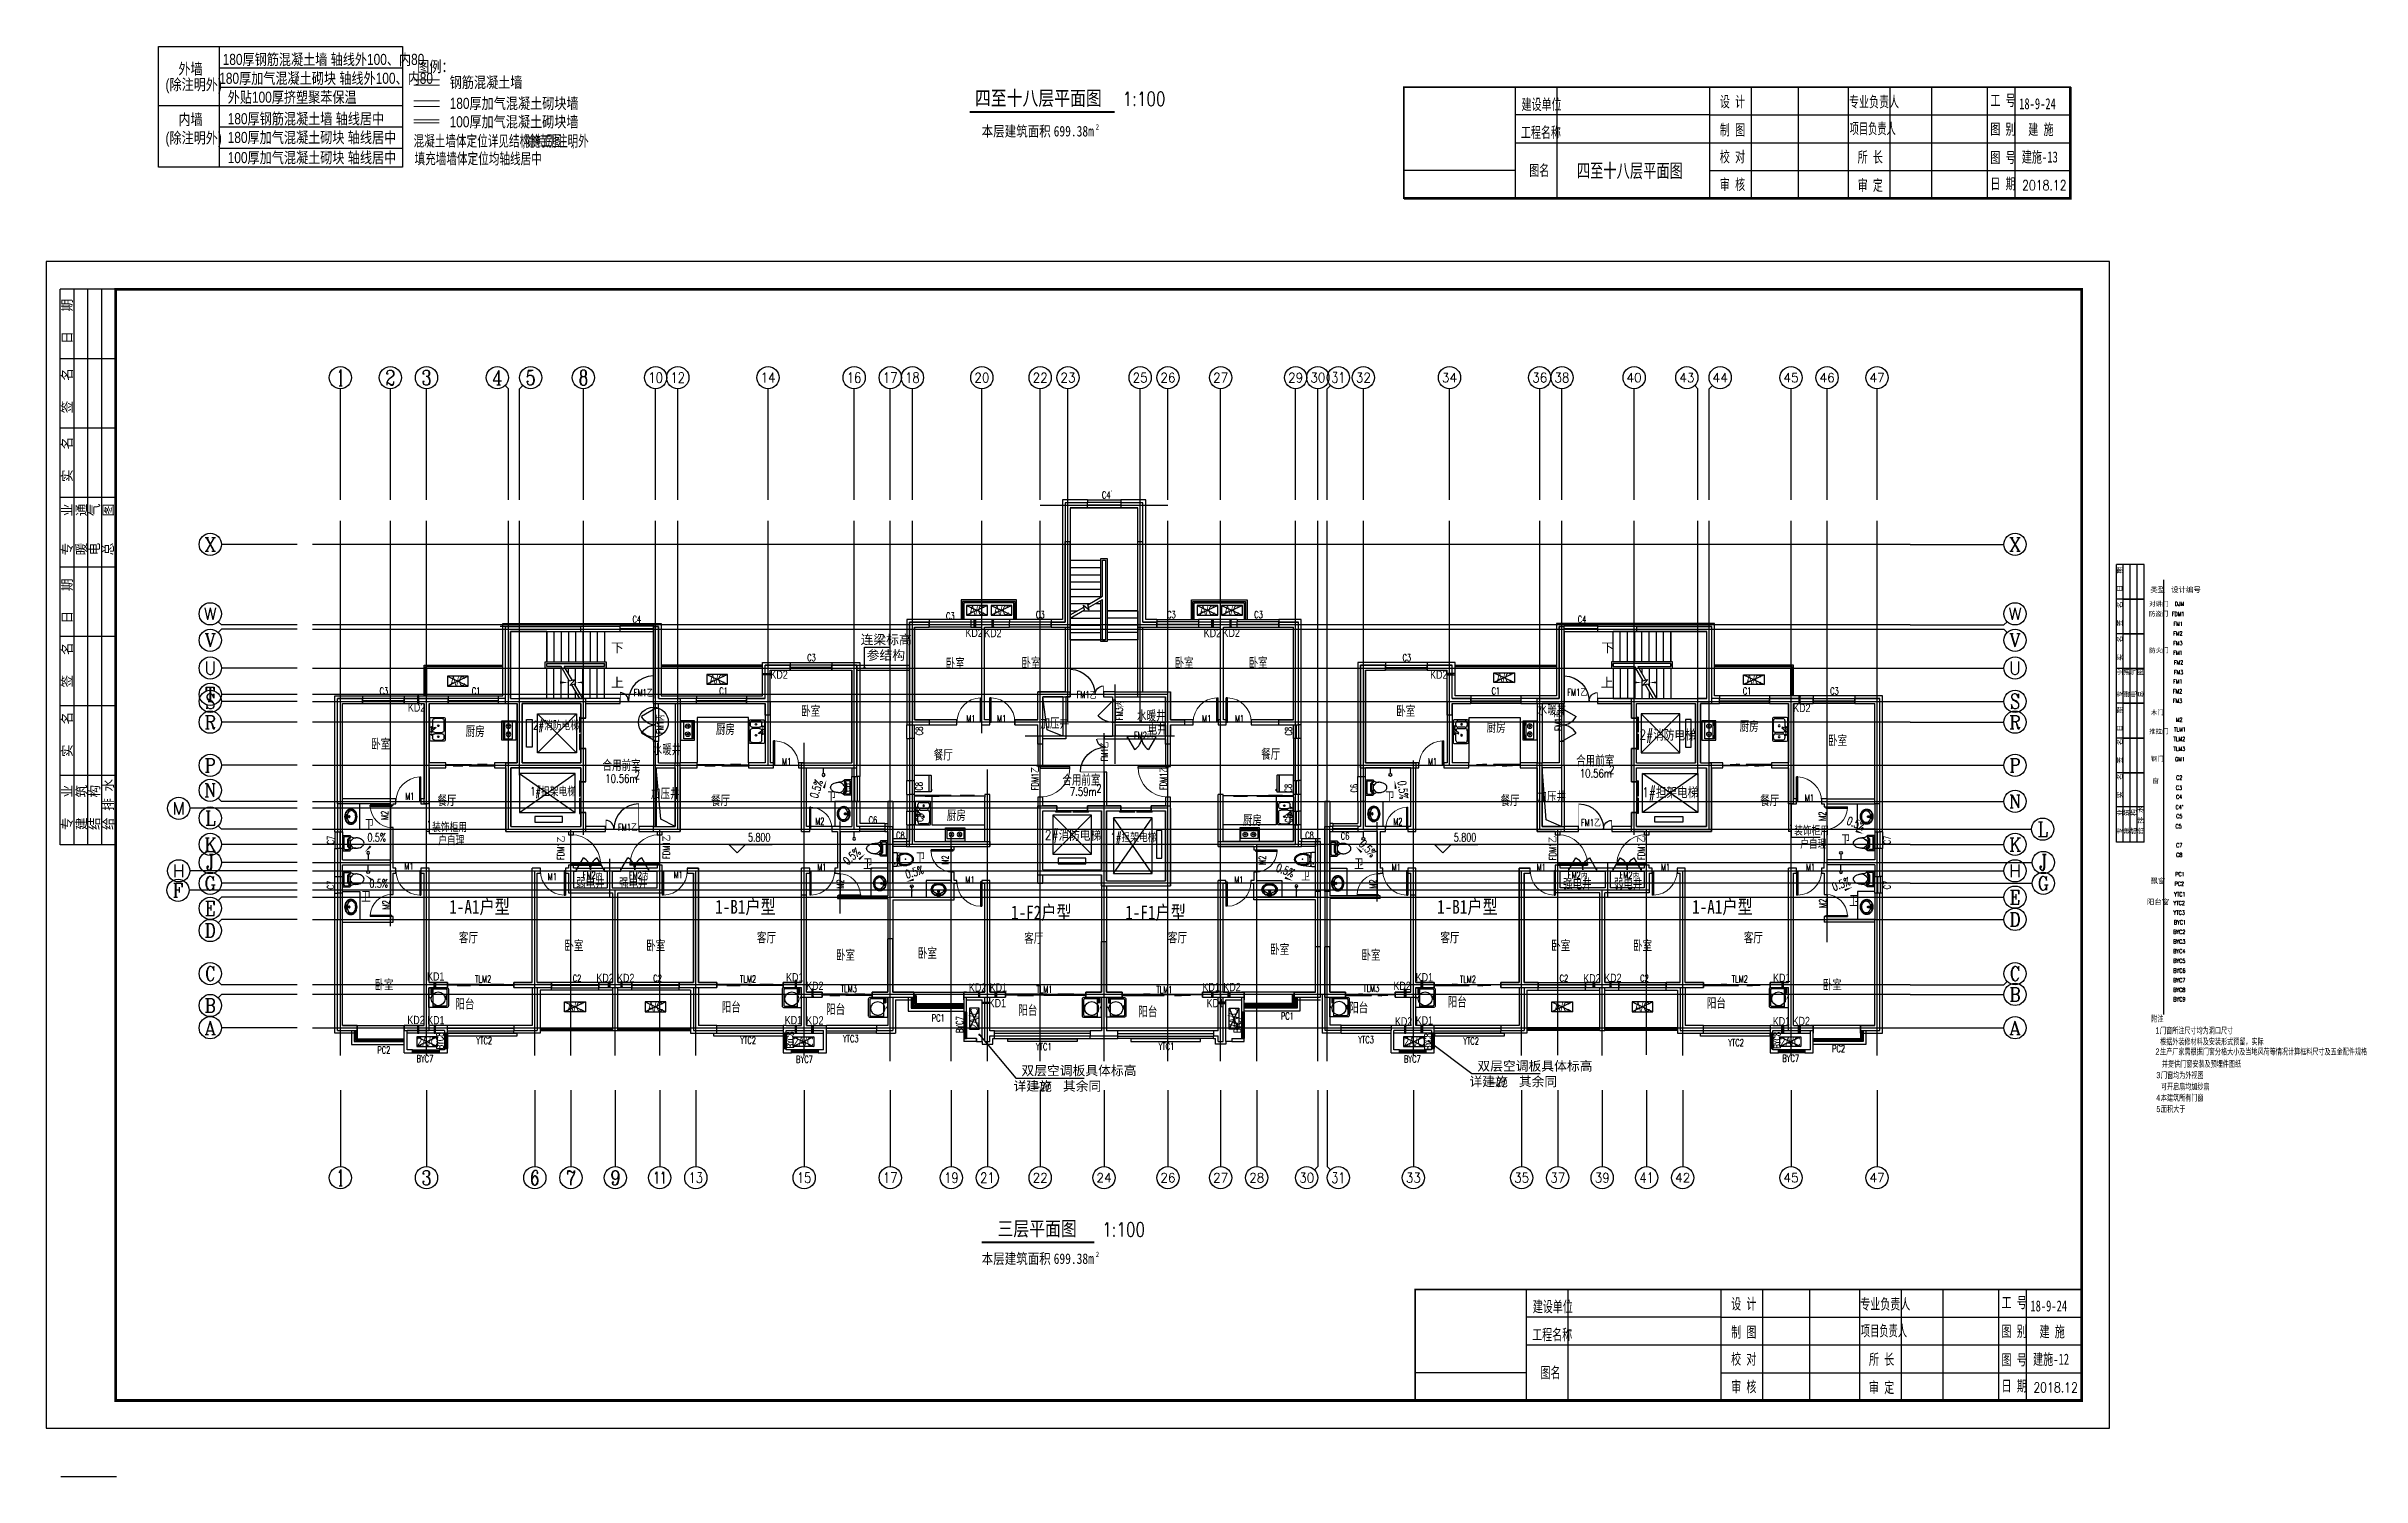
# Model space of a CAD drawing. Header units: metres. Extents: x -2059701 to -1976317, y -1316185 to -1264697.
import ezdxf
from ezdxf.enums import TextEntityAlignment as Align

# ---------------------------------------------------------------- set-up
doc = ezdxf.new("R2010")
doc.units = ezdxf.units.M
for name, color, linetype in [('A-ANNO-IDEN-TEXT', 7, 'Continuous'), ('A-ANNO-TEXT', 7, 'Continuous'), ('A-FLOR-HRAL', 7, 'Continuous'), ('A-FLOR-IDEN', 7, 'Continuous'), ('A-FLOR-SPCL', 7, 'Continuous'), ('A-栏杆百叶', 7, 'Continuous'), ('A-面积', 7, 'Continuous'), ('AXIS', 7, 'Continuous'), ('AXIS_TEXT', 7, 'Continuous'), ('COLUMN-FILL', 7, 'Continuous'), ('DIM_ELEV', 7, 'Continuous'), ('DIM_LEAD', 7, 'Continuous'), ('DIM_SYMB', 7, 'Continuous'), ('DOTE', 7, 'Continuous'), ('PROMPT', 7, 'Continuous'), ('PUB_TAB', 7, 'Continuous'), ('PUB_TEXT', 7, 'Continuous'), ('PUB_TITLE', 7, 'Continuous'), ('STAIR', 7, 'Continuous'), ('SURFACE', 7, 'Continuous'), ('TUK', 7, 'Continuous'), ('WALL', 7, 'Continuous'), ('WINDOW', 7, 'Continuous'), ('门窗编号', 7, 'Continuous')]:
    doc.layers.add(name, color=color, linetype=linetype)
doc.styles.add('-宋体', font='宋体1_0.ttf')
doc.styles.add('_HZTXT', font='txt.shx')
doc.styles.add('_TCH_AXIS', font='COMPLEX')
doc.styles.add('_TCH_DIM', font='SIMPLEX')
doc.styles.add('_TCH_WDTABLE', font='SIMPLEX')
doc.styles.add('bzhz', font='BZXW')
doc.styles.add('COMPLEX', font='COMPLEX')
doc.styles.add('dly', font='txt.shx')
doc.styles.add('HZ', font='txt')
doc.styles.add('HZTXT', font='txt')
doc.styles.add('ROS', font='ros.shx')
doc.styles.add('黑体', font='simhei.ttf')

msp = doc.modelspace()

# ---------------------------------------------------------------- texts
for s, height, style, width, p in [('建设单位', 396, 'HZ', 0.7, (-2006572, -1266985)), ('设 计', 396, 'HZ', 0.7, (-1999431, -1266887)), ('专业负责人', 396, 'HZ', 0.7, (-1994780, -1266891)), ('工 号', 396, 'HZ', 0.7, (-1989691, -1266838)), ('18-9-24', 396, 'HZ', 0.7, (-1988652, -1266960)), ('项目负责人', 396, 'HZ', 0.6, (-1994758, -1267855)), ('图 别', 396, 'HZ', 0.7, (-1989691, -1267871)), ('建 施', 396, 'HZ', 0.7, (-1988324, -1267884)), ('工程名称', 396, 'HZ', 0.7, (-2006597, -1267991)), ('制 图', 396, 'HZ', 0.7, (-1999431, -1267902)), ('图名', 396, 'HZ', 0.7, (-2006294, -1269359)), ('四至十八层平面图', 500, 'bzhz', 0.7, (-2004581, -1269422)), ('校 对', 396, 'HZ', 0.7, (-1999431, -1268870)), ('所 长', 396, 'HZ', 0.7, (-1994468, -1268882)), ('图 号', 396, 'HZ', 0.7, (-1989691, -1268895)), ('建施-13', 400, 'HZTXT', 0.7, (-1988559, -1268879)), ('审 核', 396, 'HZ', 0.7, (-1999431, -1269867)), ('审 定', 396, 'HZ', 0.7, (-1994468, -1269895)), ('日 期', 396, 'HZ', 0.7, (-1989691, -1269839)), ('建设单位', 396, 'HZ', 0.7, (-2006167, -1310261)), ('设 计', 396, 'HZ', 0.7, (-1999025, -1310163)), ('专业负责人', 396, 'HZ', 0.7, (-1994375, -1310168)), ('工 号', 396, 'HZ', 0.7, (-1989286, -1310114)), ('18-9-24', 396, 'HZ', 0.7, (-1988247, -1310237)), ('制 图', 396, 'HZ', 0.7, (-1999025, -1311178)), ('项目负责人', 396, 'HZ', 0.6, (-1994353, -1311131)), ('图 别', 396, 'HZ', 0.7, (-1989286, -1311148)), ('建 施', 396, 'HZ', 0.7, (-1987918, -1311160)), ('工程名称', 396, 'HZ', 0.7, (-2006191, -1311268)), ('图名', 396, 'HZ', 0.7, (-2005889, -1312636)), ('校 对', 396, 'HZ', 0.7, (-1999025, -1312147)), ('所 长', 396, 'HZ', 0.7, (-1994062, -1312158)), ('图 号', 396, 'HZ', 0.7, (-1989286, -1312171)), ('建施-12', 400, 'HZTXT', 0.7, (-1988154, -1312155)), ('审 核', 396, 'HZ', 0.7, (-1999025, -1313143)), ('审 定', 396, 'HZ', 0.7, (-1994062, -1313171)), ('日 期', 396, 'HZ', 0.7, (-1989286, -1313115))]:
    msp.add_text(s, height=height, dxfattribs=dict(style=style, width=width)).set_placement(p)
at = {"style": 'HZ'}
for s, height, p in [('日   期', 350, (-2058780, -1275412)), ('签   名', 350, (-2058780, -1277908)), ('实   名', 350, (-2058780, -1280381)), ('专    业', 350, (-2058780, -1283021)), ('暖    通', 350, (-2058264, -1283021)), ('电    气', 350, (-2057792, -1283021)), ('总    图', 350, (-2057296, -1283021)), ('日   期', 350, (-2058780, -1285474)), ('日   期', 175, (-1984941, -1284331)), ('签   名', 175, (-1984941, -1285579)), ('签   名', 350, (-2058780, -1287780)), ('实   名', 175, (-1984941, -1286815)), ('专    业', 175, (-1984941, -1288136)), ('暖    通', 175, (-1984683, -1288136)), ('电    气', 175, (-1984446, -1288136)), ('总    图', 175, (-1984199, -1288136)), ('实   名', 350, (-2058780, -1290280)), ('日   期', 175, (-1984941, -1289362)), ('签   名', 175, (-1984941, -1290515)), ('专   业', 350, (-2058780, -1292909)), ('建   筑', 350, (-2058264, -1292909)), ('结   构', 350, (-2057792, -1292909)), ('给 排 水', 350, (-2057296, -1292909)), ('实   名', 175, (-1984941, -1291765)), ('专   业', 175, (-1984941, -1293058)), ('建   筑', 175, (-1984683, -1293058)), ('结   构', 175, (-1984446, -1293058)), ('给 排 水', 175, (-1984199, -1293058))]:
    msp.add_text(s, height=height, rotation=90, dxfattribs=at).set_placement(p)
at = {"layer": 'A-ANNO-IDEN-TEXT', "style": 'ROS', "width": 0.8}
for p in [(-2026288, -1285811), (-2025611, -1285817), (-2017706, -1285817), (-2017029, -1285811), (-2033311, -1287314), (-2009553, -1287314), (-2046367, -1288499), (-1996478, -1288514)]:
    msp.add_text('KD2', height=300, dxfattribs=at).set_placement(p, align=Align.MIDDLE_CENTER)
for s, rotation, p in [('KD1', 0, (-2045676, -1298178)), ('KD2', 0, (-2039578, -1298232)), ('KD2', 0, (-2038835, -1298232)), ('KD1', 0, (-2032747, -1298207)), ('KD1', 0, (-2010071, -1298207)), ('KD2', 360, (-2004039, -1298245)), ('KD2', 360, (-2003284, -1298228)), ('KD1', 0, (-1997203, -1298227)), ('KD2', 0, (-2032023, -1298516)), ('KD2', 0, (-2026164, -1298578)), ('KD1', 0, (-2025451, -1299138)), ('KD1', 0, (-2025414, -1298578)), ('KD1', 0, (-2017753, -1298559)), ('KD1', 0, (-2017602, -1299138)), ('KD2', 0, (-2017001, -1298561)), ('KD2', 0, (-2010874, -1298516)), ('KD2', 0, (-2046387, -1299746)), ('KD1', 0, (-2045673, -1299751)), ('KD1', 0, (-2032795, -1299749)), ('KD2', 0, (-2032023, -1299760)), ('KD2', 0, (-2010820, -1299796)), ('KD1', 0, (-2010071, -1299761)), ('KD1', 0, (-1997212, -1299792)), ('KD2', 0, (-1996500, -1299782))]:
    msp.add_text(s, height=300, rotation=rotation, dxfattribs=at).set_placement(p, align=Align.MIDDLE_CENTER)
at = {"layer": 'A-ANNO-TEXT', "style": 'ROS', "width": 0.7}
for s, p in [('A/C', (-2026186, -1284999)), ('A/C', (-2025301, -1284996)), ('A/C', (-2017886, -1284999)), ('A/C', (-2017001, -1284996)), ('A/C', (-2044879, -1287550)), ('A/C', (-2035544, -1287485)), ('A/C', (-2007202, -1287425)), ('A/C', (-1998206, -1287498)), ('A/C', (-2040659, -1299272)), ('A/C', (-2040659, -1299272)), ('A/C', (-2037765, -1299272)), ('A/C', (-2037765, -1299272)), ('A/C', (-2005113, -1299272)), ('A/C', (-2002219, -1299272)), ('2A/C', (-2045984, -1300526)), ('2A/C', (-2032434, -1300526)), ('2A/C', (-1996894, -1300526))]:
    msp.add_text(s, height=350, dxfattribs=at).set_placement(p, align=Align.MIDDLE_CENTER)
at = {"layer": 'A-ANNO-TEXT', "color": 1, "style": '黑体', "width": 0.8}
for s, p in [('1-A1户型 ', (-2045188, -1295921)), ('1-B1户型 ', (-2035613, -1295921)), ('1-F2户型 ', (-2024959, -1296126)), ('1-F1户型 ', (-2020844, -1296126)), ('1-B1户型 ', (-2009613, -1295921)), ('1-A1户型 ', (-2000429, -1295921))]:
    msp.add_text(s, height=500, dxfattribs=at).set_placement(p)
at = {"layer": 'A-ANNO-TEXT', "style": 'ROS', "width": 0.7}
for rotation, p in [(90, (-2026285, -1299701)), (90, (-2016958, -1299701)), (360, (-2010444, -1300526))]:
    msp.add_text('2A/C', height=350, rotation=rotation, dxfattribs=at).set_placement(p, align=Align.MIDDLE_CENTER)
at = {"layer": 'A-FLOR-IDEN'}
for s, height, style, width, p in [('卧室', 350, 'ROS', 0.7, (-2027312, -1287076)), ('卧室', 350, 'ROS', 0.7, (-2024584, -1287056)), ('卧室', 350, 'ROS', 0.7, (-2019068, -1287056)), ('卧室', 350, 'ROS', 0.7, (-2016403, -1287053)), ('厨房', 350, 'ROS', 0.7, (-2044600, -1289523)), ('厨房', 350, 'ROS', 0.7, (-2035588, -1289449)), ('卧室', 350, 'ROS', 0.7, (-2032517, -1288793)), ('卧室', 350, 'ROS', 0.7, (-2011088, -1288793)), ('厨房', 350, 'ROS', 0.7, (-2007830, -1289371)), ('厨房', 350, 'ROS', 0.7, (-1998718, -1289340)), ('卧室', 350, 'ROS', 0.7, (-2048003, -1289978)), ('餐厅', 350, 'ROS', 0.7, (-2015951, -1290343)), ('卧室', 350, 'ROS', 0.7, (-1995535, -1289852)), ('2', 300, 'dly', 0.75, (-2038514, -1291075)), ('餐厅', 350, 'ROS', 0.7, (-2027741, -1290369)), ('10.56m', 300, 'dly', 0.75, (-2004476, -1291017)), ('2', 300, 'dly', 0.75, (-2003421, -1290889)), ('餐厅', 350, 'ROS', 0.7, (-2045616, -1292011)), ('10.56m', 300, 'dly', 0.75, (-2039569, -1291203)), ('餐厅', 350, 'ROS', 0.7, (-2035763, -1292011)), ('卫', 350, 'ROS', 0.7, (-2031594, -1291876)), ('7.59m', 300, 'dly', 0.75, (-2022841, -1291673)), ('2', 300, 'dly', 0.75, (-2021889, -1291557)), ('卫', 350, 'ROS', 0.7, (-2011490, -1291876)), ('餐厅', 350, 'ROS', 0.7, (-2007330, -1292011)), ('餐厅', 350, 'ROS', 0.7, (-1997980, -1292011)), ('厨房', 350, 'ROS', 0.7, (-2027272, -1292549)), ('厨房', 350, 'ROS', 0.7, (-2016610, -1292726)), ('卫', 350, 'ROS', 0.7, (-2048243, -1292876)), ('卫', 350, 'ROS', 0.7, (-1995076, -1293426)), ('卫', 350, 'ROS', 0.7, (-2030284, -1294294)), ('卫', 350, 'ROS', 0.7, (-2028391, -1294076)), ('卫', 350, 'ROS', 0.7, (-2012601, -1294294)), ('卫', 300, 'dly', 0.75, (-2014509, -1294703)), ('卫', 350, 'ROS', 0.7, (-2048360, -1295464)), ('卫', 350, 'ROS', 0.7, (-1994769, -1295619)), ('客厅', 350, 'ROS', 0.7, (-2044842, -1296952)), ('客厅', 350, 'ROS', 0.7, (-2034110, -1296952)), ('客厅', 350, 'ROS', 0.7, (-2024483, -1296968)), ('客厅', 350, 'ROS', 0.7, (-2019309, -1296952)), ('客厅', 350, 'ROS', 0.7, (-2009495, -1296952)), ('客厅', 350, 'ROS', 0.7, (-1998570, -1296952)), ('卧室', 350, 'ROS', 0.7, (-2041046, -1297234)), ('卧室', 350, 'ROS', 0.7, (-2038098, -1297234)), ('卧室', 350, 'ROS', 0.7, (-2031265, -1297577)), ('卧室', 350, 'ROS', 0.7, (-2028315, -1297508)), ('卧室', 350, 'ROS', 0.7, (-2015628, -1297373)), ('卧室', 350, 'ROS', 0.7, (-2012340, -1297577)), ('卧室', 350, 'ROS', 0.7, (-2005506, -1297234)), ('卧室', 350, 'ROS', 0.7, (-2002558, -1297234)), ('卧室', 350, 'ROS', 0.7, (-2047880, -1298647)), ('卧室', 350, 'ROS', 0.7, (-1995725, -1298647)), ('阳台', 350, 'ROS', 0.7, (-2044969, -1299340)), ('阳台', 350, 'ROS', 0.7, (-2035378, -1299451)), ('阳台', 350, 'ROS', 0.7, (-2031616, -1299529)), ('阳台', 350, 'ROS', 0.7, (-2012780, -1299473)), ('阳台', 350, 'ROS', 0.7, (-2009230, -1299263)), ('阳台', 350, 'ROS', 0.7, (-1999899, -1299306)), ('阳台', 350, 'ROS', 0.7, (-2024697, -1299562)), ('阳台', 350, 'ROS', 0.7, (-2020375, -1299614))]:
    msp.add_text(s, height=height, dxfattribs=dict(at, style=style, width=width)).set_placement(p)
at = {"layer": 'A-FLOR-IDEN', "style": 'ROS', "width": 0.7}
for s, p in [('加压井', (-2023383, -1289225)), ('水暖井', (-2019907, -1288961)), ('电井', (-2019687, -1289441)), ('水暖井', (-2005480, -1288737)), ('水暖井', (-2037352, -1290176)), ('加压井', (-2037410, -1291762)), ('加压井', (-2005486, -1291876)), ('弱电井', (-2040107, -1294986)), ('强电井', (-2038559, -1294986)), ('强电井', (-2004564, -1295008)), ('弱电井', (-2002736, -1295009))]:
    msp.add_text(s, height=350, dxfattribs=at).set_placement(p, align=Align.CENTER)
for p in [(-2038984, -1290561), (-2003920, -1290397), (-2022425, -1291089)]:
    msp.add_text('合用前室', height=350, dxfattribs=at).set_placement(p, align=Align.MIDDLE)
for p in [(-2005113, -1299272), (-2002219, -1299272)]:
    msp.add_text('A/C', height=350, dxfattribs=at).set_placement(p, align=Align.MIDDLE_CENTER)
at = {"layer": 'PUB_TAB', "style": '_TCH_WDTABLE'}
for s, height, p in [('对讲门', 167.1, (-1983972, -1284848)), ('类型', 191, (-1983929, -1284352)), ('设计编号', 191, (-1983178, -1284352)), ('防盗门', 167.1, (-1983979, -1285205)), ('防火门', 167.1, (-1983969, -1286524)), ('木门', 167.1, (-1983912, -1288758)), ('推拉门', 167.1, (-1983972, -1289439)), ('钢门', 167.1, (-1983912, -1290424)), ('窗', 167, (-1983855, -1291221)), ('飘窗', 191, (-1983921, -1294834)), ('阳台窗', 191, (-1984050, -1295590))]:
    msp.add_text(s, height=height, dxfattribs=at).set_placement(p)
at = {"layer": 'PUB_TAB'}
for s, height, style, width, p in [('DJM', 147.3, '_TCH_WDTABLE', 0.705882, (-1983045, -1284839)), ('FDM1', 147.3, '_TCH_WDTABLE', 0.705882, (-1983154, -1285206)), ('FM2', 147.3, '_TCH_WDTABLE', 0.705882, (-1983105, -1285906)), ('FM1', 147.3, '_TCH_WDTABLE', 0.705882, (-1983095, -1285560)), ('FM3', 147.3, '_TCH_WDTABLE', 0.705882, (-1983105, -1286253)), ('FM1', 147.3, '_TCH_WDTABLE', 0.705882, (-1983102, -1286600)), ('FM2', 147.3, '_TCH_WDTABLE', 0.705882, (-1983081, -1286950)), ('FM3', 147.3, '_TCH_WDTABLE', 0.705882, (-1983081, -1287300)), ('FM2', 147.3, '_TCH_WDTABLE', 0.705882, (-1983119, -1287988)), ('FM3', 147.3, '_TCH_WDTABLE', 0.705882, (-1983119, -1288332)), ('FM1', 147.3, '_TCH_WDTABLE', 0.705882, (-1983109, -1287638)), ('M2', 147.3, '_TCH_WDTABLE', 0.705882, (-1983008, -1289013)), ('TLM2', 147.3, '_TCH_WDTABLE', 0.705882, (-1983094, -1289706)), ('TLM3', 147.3, '_TCH_WDTABLE', 0.705882, (-1983094, -1290056)), ('TLM1', 147.3, '_TCH_WDTABLE', 0.705882, (-1983072, -1289359)), ('GM1', 147.3, '_TCH_WDTABLE', 0.705882, (-1983038, -1290432)), ('C3', 147.3, '_TCH_WDTABLE', 0.705882, (-1983010, -1291459)), ('C2', 147.3, '_TCH_WDTABLE', 0.705882, (-1983000, -1291095)), ("C4'", 147.3, '_TCH_WDTABLE', 0.705882, (-1983020, -1292159)), ('C4', 147.3, '_TCH_WDTABLE', 0.705882, (-1983003, -1291788)), ('C5', 147.3, '_TCH_WDTABLE', 0.705882, (-1983000, -1292483)), ('C5', 147.3, '_TCH_WDTABLE', 0.705882, (-1983024, -1292846)), ('C7', 147.3, '_TCH_WDTABLE', 0.705882, (-1983000, -1293530)), ('C8', 147.3, '_TCH_WDTABLE', 0.705882, (-1983000, -1293876)), ('PC2', 147.3, '_TCH_WDTABLE', 0.705882, (-1983052, -1294917)), ('PC1', 147.3, '_TCH_WDTABLE', 0.705882, (-1983030, -1294571)), ('YTC2', 147.3, '_TCH_WDTABLE', 0.705882, (-1983094, -1295610)), ('YTC1', 147.3, '_TCH_WDTABLE', 0.705882, (-1983072, -1295296)), ('YTC3', 147.3, '_TCH_WDTABLE', 0.705882, (-1983094, -1295957)), ('BYC2', 147.3, '_TCH_WDTABLE', 0.705882, (-1983102, -1296650)), ('BYC1', 147.3, '_TCH_WDTABLE', 0.705882, (-1983080, -1296303)), ('BYC4', 147.3, '_TCH_WDTABLE', 0.705882, (-1983104, -1297343)), ('BYC3', 147.3, '_TCH_WDTABLE', 0.705882, (-1983102, -1296996)), ('BYC5', 147.3, '_TCH_WDTABLE', 0.705882, (-1983102, -1297689)), ('BYC7', 147.3, '_TCH_WDTABLE', 0.705882, (-1983102, -1298389)), ('BYC6', 147.3, '_TCH_WDTABLE', 0.705882, (-1983099, -1298043)), ('BYC8', 147.3, '_TCH_WDTABLE', 0.705882, (-1983102, -1298736)), ('BYC9', 147.3, '_TCH_WDTABLE', 0.705882, (-1983099, -1299075)), ('附注', 223.8, 'bzhz', 0.7, (-1983894, -1299808)), (':', 224, 'bzhz', 0.7, (-1983580, -1299808)), ('2.', 223.8, 'bzhz', 0.7, (-1983744, -1300995)), ('1.', 223.8, 'bzhz', 0.7, (-1983747, -1300237)), ('根据外装修材料及安装形式预留，实际', 223.76, 'bzhz', 0.7, (-1983576, -1300632)), ('生产厂家需根据门窗分格大小及当地风荷等情况计算框料尺寸及五金配件规格', 223.76, 'bzhz', 0.7, (-1983576, -1300995)), ('门窗所注尺寸均为洞口尺寸', 223.76, 'bzhz', 0.7, (-1983579, -1300237)), ('3.', 223.8, 'bzhz', 0.7, (-1983712, -1301842)), ('门窗均为外视图', 223.8, 'bzhz', 0.7, (-1983545, -1301842)), ('并提供门窗安装及预埋件图纸', 223.76, 'bzhz', 0.7, (-1983512, -1301435)), ('4.', 223.8, 'bzhz', 0.7, (-1983717, -1302656)), ('本建筑所有门窗', 223.8, 'bzhz', 0.7, (-1983549, -1302656)), ('可开启扇均加纱扇', 223.8, 'bzhz', 0.7, (-1983549, -1302249)), ('5.', 223.8, 'bzhz', 0.7, (-1983711, -1303062)), ('面积大于', 223.8, 'bzhz', 0.7, (-1983544, -1303062))]:
    msp.add_text(s, height=height, dxfattribs=dict(at, style=style, width=width)).set_placement(p)
at = {"layer": 'PUB_TEXT'}
for s, height, style, width, p in [('180厚钢筋混凝土墙 轴线外100、内80', 400, 'bzhz', 0.8, (-2053349, -1265367)), ('外墙', 400, 'bzhz', 0.8, (-2054943, -1265706, 0)), ('180厚加气混凝土砌块 轴线外100、内80', 400, 'bzhz', 0.8, (-2053473, -1266047)), ('图例：', 400, 'dly', 0.8, (-2046342, -1265626)), ('钢筋混凝土墙', 400, 'bzhz', 0.8, (-2045174, -1266192)), ('(除注明外)', 400, 'bzhz', 0.8, (-2055409, -1266271, 0)), ('外贴100厚挤塑聚苯保温', 400, 'bzhz', 0.8, (-2053168, -1266727)), ('180厚加气混凝土砌块墙', 400, 'bzhz', 0.8, (-2045174, -1266950)), ('四至十八层平面图', 522.8, '-宋体', 0.8, (-2026257, -1266822)), ('1:100', 500, '_HZTXT', 0.8, (-2020941, -1266839)), ('内墙', 400, 'bzhz', 0.8, (-2054943, -1267526, 0)), ('180厚钢筋混凝土墙 轴线居中', 400, 'bzhz', 0.8, (-2053168, -1267502)), ('100厚加气混凝土砌块墙', 400, 'bzhz', 0.8, (-2045177, -1267612, 0)), ('(除注明外)', 400, 'bzhz', 0.8, (-2055409, -1268191, 0)), ('180厚加气混凝土砌块 轴线居中', 400, 'bzhz', 0.8, (-2053168, -1268177)), ('混凝土墙体定位详见结构施工图', 400, 'bzhz', 0.7, (-2046476, -1268302)), (',', 400, 'bzhz', 0.7, (-2042556, -1268302)), ('除特别注明外', 400, 'bzhz', 0.7, (-2042456, -1268302)), (',', 400, 'bzhz', 0.7, (-2040776, -1268302)), ('本层建筑面积', 379.7, '-宋体', 0.8, (-2026015, -1267941)), ('699.38m', 379.7, '-宋体', 0.8, (-2023422, -1267941)), ('2', 190, '-宋体', 0.8, (-2021910, -1267691)), ('100厚加气混凝土砌块 轴线居中', 400, 'bzhz', 0.8, (-2053168, -1268902)), ('填充墙墙体定位均轴线居中', 400, 'bzhz', 0.7, (-2046440, -1268938)), ('.', 400, 'bzhz', 0.7, (-2043080, -1268938)), ('2018.12', 360, '_HZTXT', 0.8, (-1988549, -1269878)), ('2#消防电梯', 300, 'dly', 0.75, (-2042170, -1289284)), ('1#担架电梯', 300, 'dly', 0.75, (-2042279, -1291661)), ('0.5%%%', 297.5, '_TCH_DIM', 0.705882, (-2048137, -1293323)), ('装饰柜用', 300, 'dly', 0.75, (-2045809, -1292946)), ('户自理', 300, 'dly', 0.75, (-2045588, -1293426)), ('5.800', 297.5, '_TCH_DIM', 0.705882, (-2034431, -1293321)), ('5.800', 297.5, '_TCH_DIM', 0.705882, (-2009012, -1293321)), ('装饰柜用', 300, 'dly', 0.75, (-1996759, -1293072)), ('户自理', 300, 'dly', 0.75, (-1996538, -1293552)), ('0.5%%%', 297.5, '_TCH_DIM', 0.705882, (-2048067, -1294980)), ('-27', 297.5, '_TCH_DIM', 0.705882, (-2024132, -1302294)), ('-27', 297.5, '_TCH_DIM', 0.705882, (-2007711, -1302130)), ('三层平面图', 522.8, '-宋体', 0.8, (-2025446, -1307518)), ('1:100', 500, '_HZTXT', 0.8, (-2021677, -1307536)), ('本层建筑面积', 379.7, '-宋体', 0.8, (-2026015, -1308526)), ('699.38m', 379.7, '-宋体', 0.8, (-2023422, -1308526)), ('2', 190, '-宋体', 0.8, (-2021910, -1308276)), ('2018.12', 360, '_HZTXT', 0.8, (-1988143, -1313154))]:
    msp.add_text(s, height=height, dxfattribs=dict(at, style=style, width=width)).set_placement(p)
at = {"layer": 'PUB_TEXT', "style": '_TCH_DIM'}
for s, height, p in [('下', 338, (-2039364, -1286511)), ('连梁标高', 337.6, (-2030376, -1286221)), ('参结构', 337.6, (-2030156, -1286781)), ('下', 338, (-2003704, -1286511)), ('上', 338, (-2039364, -1287771)), ('上', 338, (-2003722, -1287771)), ('双层空调板具体标高', 337.6, (-2024585, -1301734)), ('双层空调板具体标高', 337.6, (-2008164, -1301570)), ('详建施', 337.6, (-2024869, -1302294)), ('其余同', 337.6, (-2023092, -1302294)), ('详建施', 337.6, (-2008449, -1302130)), ('其余同', 337.6, (-2006671, -1302130))]:
    msp.add_text(s, height=height, dxfattribs=at).set_placement(p)
at = {"layer": 'PUB_TEXT'}
for s, height, style, width, p in [('2#消防电梯', 350, '_HZTXT', 0.8, (-2001313, -1289502)), ('1#担架电梯', 350, '_HZTXT', 0.8, (-2001219, -1291576)), ('2#消防电梯', 350, '_HZTXT', 0.8, (-2022727, -1293111)), ('1#担架电梯', 300, 'dly', 0.75, (-2020549, -1293185))]:
    msp.add_text(s, height=height, dxfattribs=dict(at, style=style, width=width)).set_placement(p, align=Align.MIDDLE)
at = {"layer": 'PUB_TEXT', "style": '_TCH_DIM', "width": 0.705882}
for rotation, p in [(72.78077, (-2031927, -1291789)), (277.26158, (-2011033, -1291151)), (339.13119, (-1994888, -1292695)), (314.89509, (-2012452, -1293443)), (41.71095, (-2030842, -1294187)), (16.50342, (-2028717, -1294659)), (339.13119, (-2015444, -1294379)), (21.57425, (-1995317, -1295113))]:
    msp.add_text('0.5%%%', height=297.5, rotation=rotation, dxfattribs=at).set_placement(p)
at = {"layer": '门窗编号', "style": '_TCH_AXIS', "width": 0.705882}
for s, p in [('C4’', (-2021686, -1280973)), ('C4', (-2038590, -1285446)), ('C3', (-2027300, -1285326)), ('C3', (-2024063, -1285276)), ('C3', (-2019336, -1285276)), ('C3', (-2016200, -1285276)), ('C4', (-2004550, -1285446)), ('C3', (-2032300, -1286826)), ('C3', (-2010860, -1286826)), ('C3', (-2047700, -1288026)), ('C1', (-2044379, -1288026)), ('FM1乙', (-2038545, -1288090)), ('C1', (-2035466, -1288026)), ('FM1乙', (-2022599, -1288165)), ('C1', (-2007653, -1288025)), ('FM1乙', (-2004924, -1288073)), ('C1', (-1998605, -1288029)), ('C3', (-1995460, -1288026)), ('M1', (-2026569, -1289026)), ('M1', (-2025461, -1289026)), ('M1', (-2018079, -1289026)), ('M1', (-2016897, -1289026)), ('FM2丙', (-2020534, -1289626)), ('M1', (-2033205, -1290576)), ('M1', (-2009948, -1290576)), ('M1', (-2046776, -1291819)), ('C6', (-2030087, -1292676)), ('M1', (-1996372, -1291876)), ('FM1乙', (-2039113, -1292933)), ('M2', (-2032010, -1292722)), ('C8', (-2029099, -1293226)), ('C8', (-2014365, -1293226)), ('C6', (-2013084, -1293244)), ('M2', (-2011196, -1292736)), ('FM1乙', (-2004432, -1292764)), ('M1', (-2046808, -1294333)), ('M1', (-2041644, -1294712)), ('FM2丙', (-2040383, -1294653)), ('FM2丙', (-2038721, -1294658)), ('M1', (-2037110, -1294637)), ('M1', (-2031939, -1294376)), ('M1', (-2026602, -1294826)), ('M1', (-2016921, -1294826)), ('M1', (-2011252, -1294376)), ('M1', (-2006030, -1294376)), ('FM2丙', (-2004908, -1294650)), ('FM2丙', (-2003044, -1294650)), ('M1', (-2001554, -1294376)), ('M1', (-1996332, -1294376)), ('TLM2', (-2044260, -1298396)), ('C2', (-2040743, -1298366)), ('C2', (-2037843, -1298366)), ('TLM2', (-2034720, -1298399)), ('TLM2', (-2008795, -1298411)), ('C2', (-2005203, -1298366)), ('C2', (-2002303, -1298366)), ('TLM2', (-1999005, -1298392)), ('TLM3', (-2031091, -1298739)), ('TLM1', (-2024046, -1298765)), ('TLM1', (-2019726, -1298782)), ('TLM3', (-2012277, -1298733)), ('PC1', (-2027814, -1299803)), ('PC1', (-2015241, -1299728)), ('PC2', (-2047780, -1300952)), ('YTC2', (-2044213, -1300616)), ('YTC2', (-2034710, -1300606)), ('YTC3', (-2031015, -1300539)), ('YTC1', (-2024064, -1300834)), ('YTC1', (-2019648, -1300824)), ('YTC3', (-2012456, -1300584)), ('YTC2', (-2008674, -1300626)), ('YTC2', (-1999133, -1300683)), ('PC2', (-1995390, -1300907)), ('BYC7', (-2046369, -1301267)), ('BYC7', (-2032699, -1301285)), ('BYC7', (-2010809, -1301275)), ('BYC7', (-1997183, -1301251))]:
    msp.add_text(s, height=250, dxfattribs=at).set_placement(p)
for s, rotation, p in [('FM3丙', 89.99935, (-2020931, -1288954)), ('FM1丙', 89.99935, (-2037472, -1289454)), ('FM1丙', 89.99935, (-2005119, -1289338)), ('C8', 89.99935, (-2028131, -1289498)), ('FM1乙', 89.99935, (-2021468, -1290439)), ('C8', 89.99935, (-2014840, -1289507)), ('FDM1乙', 89.99935, (-2023969, -1291480)), ('FDM1乙', 89.99935, (-2019344, -1291473)), ('C6', 89.99935, (-2030746, -1291534)), ('C8', 89.99935, (-2028151, -1291489)), ('C8', 89.99935, (-2014848, -1291556)), ('C6', 92.9747, (-2012469, -1291552)), ('M2', 90, (-2047388, -1292548)), ('C8', 89.99935, (-2028123, -1292613)), ('C8', 89.99935, (-2014837, -1292643)), ('M2', 89.99935, (-1995611, -1292577)), ('C7', 89.99935, (-2049337, -1293426)), ('FDM1乙', 89.99935, (-2041049, -1293986)), ('FDM1乙', 89.99935, (-2037247, -1293950)), ('FDM1乙', 89.99935, (-2005330, -1293997)), ('FDM1乙', 89.99935, (-2002135, -1293985)), ('C7', 89.99935, (-1993285, -1293426)), ('M2', 89.99935, (-2027206, -1294154)), ('M2', 89.99935, (-2015787, -1294163)), ('C7', 89.99935, (-2049339, -1295044)), ('M2', 89.99935, (-2030979, -1295018)), ('M2', 89.99935, (-2011804, -1295017)), ('C7', 89.99935, (-1993287, -1295044)), ('M2', 90, (-2047339, -1295769)), ('M2', 89.99935, (-1995607, -1295714)), ('BYC7', 90, (-2026688, -1300218)), ('BYC7', 90, (-2016679, -1300213)), ('BYC8', 90, (-2045399, -1300803)), ('BYC8', 90, (-2032781, -1300768)), ('BYC8', 90, (-2009814, -1300828)), ('BYC8', 90, (-1997243, -1300779))]:
    msp.add_text(s, height=250, rotation=rotation, dxfattribs=at).set_placement(p)

# ---------------------------------------------------------------- blocks, each defined once
blk = doc.blocks.new('A$C6DED0C2E')
for p, q in [((-600, 583), (-600, 0)), ((0, 511), (-600, 511)), ((-17, 600), (-583, 600)), ((-560, 600), (-560, 622)), ((-560, 622), (-505, 622)), ((-505, 622), (-505, 600)), ((0, 0), (0, 583)), ((-600, 0), (0, 0))]:
    blk.add_line(p, q)
at = {"lineweight": 13}
blk.add_line((0, 522), (-600, 522), dxfattribs=at)
for centre, start, end in [((-583, 583), 90, 180), ((-17, 583), 0, 90)]:
    blk.add_arc(centre, 16.7, start, end)
blk = doc.blocks.new('A$C2DEF7CDB')
at = {"layer": 'A-FLOR-SPCL'}
for p, q in [((-425, 513), (-425, 37)), ((388, 550), (-388, 550)), ((-388, 175), (-388, 438)), ((-313, 513), (-238, 513)), ((-238, 100), (-313, 100)), ((-163, 438), (-163, 175)), ((-113, 175), (-113, 438)), ((-38, 513), (313, 513)), ((51, 211), (-35, 107)), ((-11, 59), (-28, 69)), ((25, 72), (73, 198)), ((313, 100), (36, 100)), ((73, 198), (51, 211)), ((388, 438), (388, 175)), ((425, 37), (425, 513)), ((-388, 0), (388, 0))]:
    blk.add_line(p, q, dxfattribs=at)
for centre, radius, start, end in [((-388, 513), 37.4, 90, 180), ((-388, 37), 37.4, 180, 270), ((-313, 438), 74.9, 90, 180), ((-313, 175), 74.9, 180, 270), ((-269, 306), 31.2, 0, 358.88254), ((-238, 438), 74.9, 0, 90), ((-238, 175), 74.9, 270, 0), ((-188, 62), 25, 0, 356.92959), ((-38, 438), 74.9, 90, 180), ((-38, 175), 74.9, 180, 270), ((-86, 62), 25, 0, 356.92959), ((-16, 91), 25, 140.53768, 240), ((2, 81), 25, 240, 339.46232), ((75, 62), 25, 0, 356.92959), ((126, 306), 31.2, 0, 358.88254), ((313, 438), 74.9, 0, 90), ((313, 175), 74.9, 270, 0), ((388, 513), 37.4, 0, 90), ((388, 37), 37.4, 270, 0)]:
    blk.add_arc(centre, radius, start, end, dxfattribs=at)
blk = doc.blocks.new('A$C64C607FF')
at = {"layer": 'A-FLOR-SPCL'}
for p, q in [((0, 275), (251, 275)), ((0, -275), (0, 275)), ((37, 212), (62, 237)), ((37, -212), (37, 212)), ((62, 237), (188, 237)), ((163, 140), (213, 190)), ((163, -140), (163, 140)), ((188, 237), (213, 212)), ((201, 125), (251, 175)), ((201, -125), (201, 125)), ((213, 212), (213, 190)), ((251, 275), (251, 175)), ((251, 75), (279, 75)), ((251, 75), (251, -75)), ((0, -275), (251, -275)), ((62, -237), (37, -212)), ((62, -237), (188, -237)), ((163, -140), (213, -190)), ((213, -212), (188, -237)), ((201, -125), (251, -175)), ((213, -212), (213, -190)), ((251, -75), (279, -75)), ((251, -275), (251, -162)), ((251, -225), (276, -225)), ((276, -225), (276, -162))]:
    blk.add_line(p, q, dxfattribs=at)
blk.add_lwpolyline([(450, -187, 0.063415), (570, -172, 0.076468), (662, -132, 0.107136), (730, -66, 0.147373), (750, 0, 0.147373), (730, 66, 0.107136), (662, 132, 0.076468), (570, 172, 0.063415), (450, 187, 0.063415)], format="xyb", dxfattribs=at)
for centre in [(263, 100), (263, -100)]:
    blk.add_circle(centre, 12.5, dxfattribs=at)
for centre, radius, start, end in [((420, 410), 225, 221.08899, 277.79892), ((450, 0), 187, 90, 156.42182), ((263, -162), 12.5, 0, 180), ((420, -410), 225, 82.20108, 138.91101), ((450, 0), 187, 203.57818, 270)]:
    blk.add_arc(centre, radius, start, end, dxfattribs=at)
blk = doc.blocks.new('A$C09BB3BC1')
at = {"layer": 'A-FLOR-SPCL'}
blk.add_line((0, 200), (0, 0), dxfattribs=at)
blk.add_circle((0, 250), 50, dxfattribs=at)
blk = doc.blocks.new('A$C48D17288')
at = {"layer": 'A-FLOR-SPCL'}
for p, q in [((0, 0), (0, 700)), ((0, 700), (500, 700)), ((500, 0), (0, 0)), ((456, 649), (113, 649)), ((113, 649), (113, 27)), ((113, 27), (456, 27)), ((400, 27), (400, 649)), ((422, 532), (434, 532)), ((422, 59), (434, 59)), ((423, 624), (434, 624)), ((423, 151), (434, 151)), ((448, 607), (432, 607)), ((432, 607), (432, 543)), ((432, 543), (448, 543)), ((432, 134), (432, 70)), ((448, 134), (432, 134)), ((432, 70), (448, 70)), ((448, 543), (448, 607)), ((448, 70), (448, 134)), ((456, 27), (456, 649)), ((500, 700), (500, 0))]:
    blk.add_line(p, q, dxfattribs=at)
for points in [[(423, 624, 0.259034), (420, 622, 0.076276), (415, 610, 0.036515), (412, 597, 0.026615), (411, 578, 0.026615), (412, 559, 0.036515), (415, 546, 0.076276), (420, 534, 0.259034), (423, 532, 0.078462), (424, 532, 0.056762)], [(423, 151, 0.259034), (420, 149, 0.076276), (415, 137, 0.036515), (412, 124, 0.026615), (411, 105, 0.026615), (412, 86, 0.036515), (415, 73, 0.076276), (420, 61, 0.259034), (423, 59, 0.078462), (424, 59, 0.056762)], [(434, 624, 0.259034), (430, 622, 0.076276), (425, 610, 0.036515), (423, 597, 0.026615), (422, 578, 0.026615), (423, 559, 0.036515), (425, 546, 0.076276), (430, 534, 0.259034), (434, 532, 0.259034), (437, 534, 0.056762), (441, 543, 0.036515)], [(434, 151, 0.259034), (430, 149, 0.076276), (425, 137, 0.036515), (423, 124, 0.026615), (422, 105, 0.026615), (423, 86, 0.036515), (425, 73, 0.076276), (430, 61, 0.259034), (434, 59, 0.259034), (437, 61, 0.056762), (441, 70, 0.036515)], [(443, 607, 0.008736), (442, 610, 0.076276), (437, 622, 0.259034), (434, 624, 0.259034)], [(443, 134, 0.008736), (442, 137, 0.076276), (437, 149, 0.259034), (434, 151, 0.259034)]]:
    blk.add_lwpolyline(points, format="xyb", dxfattribs=at)
for centre, radius, start, end in [((259, 484), 82.5, 270, 269.03602), ((259, 192), 82.5, 90.96398, 90), ((259, 484), 31.6, 270, 269.34682), ((259, 192), 31.6, 90.65318, 90)]:
    blk.add_arc(centre, radius, start, end, dxfattribs=at)
blk = doc.blocks.new('A$C2E946E6E')
at = {"layer": 'A-FLOR-SPCL'}
blk.add_line((145, 0), (145, 700), dxfattribs=at)
blk.add_lwpolyline([(700, 650), (700, 50, -0.414214), (650, 0), (0, 0), (0, 700), (650, 700, -0.414214)], format="xyb", close=True, dxfattribs=at)
for points in [[(72, 678), (72, 507), (120, 507), (120, 678)], [(110, 636), (110, 664), (80, 664), (80, 636)], [(86, 594), (86, 608), (99, 608), (99, 594)], [(86, 568), (86, 582), (99, 582), (99, 568)], [(86, 544), (86, 557), (99, 557), (99, 544)], [(86, 518), (86, 532), (99, 532), (99, 518)]]:
    blk.add_lwpolyline(points, close=True, dxfattribs=at)
blk.add_lwpolyline([(145, 662), (605, 662, -0.414214), (645, 622), (645, 78, -0.414214), (605, 38), (145, 38)], format="xyb", dxfattribs=at)
blk.add_lwpolyline([(645, 279), (618, 279), (618, 350), (618, 421), (645, 421)], dxfattribs=at)
blk.add_circle((25, 350), 16, dxfattribs=at)
blk = doc.blocks.new('ktg')
at = {"layer": 'A-FLOR-SPCL'}
for p, q in [((0, 280), (50, 0)), ((50, 280), (0, 0))]:
    blk.add_line(p, q, dxfattribs=at)
blk.add_lwpolyline([(50, 0), (0, 0), (0, 280), (50, 280)], close=True, dxfattribs=at)
blk = doc.blocks.new('bzc1')
at = {"layer": 'WALL', "color": 2}
for p, q in [((26200, 14700), (26200, 17600)), ((26200, 17600), (26380, 17600)), ((26380, 14520), (26380, 17600)), ((28820, 14520), (28820, 17600)), ((28820, 17600), (29000, 17600)), ((29000, 14700), (29000, 17600)), ((6050, 14550), (8750, 14550)), ((6050, 11770), (6050, 14550)), ((6230, 14370), (8750, 14370)), ((6230, 11950), (6230, 14370)), ((8750, 14550), (8750, 14370)), ((11370, 11770), (11370, 14550)), ((11370, 14550), (11550, 14550)), ((11550, 11950), (11550, 14550)), ((20600, 14700), (21300, 14700)), ((20600, 11010), (20600, 14700)), ((20780, 14520), (21300, 14520)), ((20780, 11190), (20780, 14520)), ((21300, 14700), (21300, 14520)), ((25700, 14700), (26200, 14700)), ((25700, 14520), (25700, 14700)), ((25700, 14520), (26380, 14520)), ((28820, 14520), (29500, 14520)), ((29000, 14700), (29500, 14700)), ((29500, 14700), (29500, 14520)), ((33900, 14700), (34600, 14700)), ((33900, 14520), (33900, 14700)), ((33900, 14520), (34420, 14520)), ((34420, 11190), (34420, 14520)), ((34600, 11010), (34600, 14700)), ((43990, 11950), (43990, 14550)), ((43990, 14550), (44170, 14550)), ((44170, 11770), (44170, 14550)), ((46790, 14550), (49490, 14550)), ((46790, 14370), (46790, 14550)), ((46790, 14370), (49310, 14370)), ((49310, 11950), (49310, 14370)), ((49490, 11770), (49490, 14550)), ((15400, 11950), (15400, 13150)), ((15400, 13150), (16300, 13150)), ((15580, 11950), (15580, 12970)), ((15580, 12970), (16300, 12970)), ((16300, 13150), (16300, 12970)), ((17800, 13150), (18700, 13150)), ((17800, 12970), (17800, 13150)), ((17800, 12970), (18520, 12970)), ((18520, 9640), (18520, 12970)), ((18700, 9460), (18700, 13150)), ((36840, 13150), (37740, 13150)), ((36840, 9460), (36840, 13150)), ((37020, 12970), (37740, 12970)), ((37020, 9640), (37020, 12970)), ((37740, 13150), (37740, 12970)), ((39240, 13150), (40140, 13150)), ((39240, 12970), (39240, 13150)), ((39240, 12970), (39960, 12970)), ((39960, 11950), (39960, 12970)), ((40140, 11950), (40140, 13150)), ((0, 11950), (900, 11950)), ((0, 8160), (0, 11950)), ((180, 11770), (900, 11770)), ((180, 8160), (180, 11770)), ((900, 11950), (900, 11770)), ((2400, 11950), (3110, 11950)), ((2400, 11770), (2400, 11950)), ((2400, 11770), (3110, 11770)), ((3110, 11950), (3975, 11950)), ((3110, 8160), (3110, 11770)), ((3290, 11770), (3975, 11770)), ((3290, 8160), (3290, 11770)), ((3975, 11950), (3975, 11770)), ((6050, 11770), (6460, 11770)), ((6230, 11950), (6640, 11950)), ((6460, 9640), (6460, 11770)), ((6640, 11950), (8940, 11950)), ((6640, 11770), (8760, 11770)), ((6640, 9640), (6640, 11770)), ((8760, 11250), (8760, 11770)), ((8940, 11250), (8940, 11950)), ((11370, 11770), (12340, 11770)), ((11550, 11950), (12340, 11950)), ((12340, 11950), (12340, 11770)), ((14725, 11950), (15400, 11950)), ((14725, 11770), (14725, 11950)), ((14725, 11770), (15400, 11770)), ((15400, 11350), (15400, 11770)), ((15580, 11350), (15580, 11950)), ((25210, 11190), (25210, 12190)), ((25210, 12190), (26380, 12190)), ((25390, 11190), (25390, 12010)), ((25390, 12010), (26380, 12010)), ((26380, 12190), (26380, 12010)), ((28820, 12190), (29990, 12190)), ((28820, 12010), (28820, 12190)), ((28820, 12010), (29810, 12010)), ((29810, 11190), (29810, 12010)), ((29990, 11190), (29990, 12190)), ((39960, 11350), (39960, 11950)), ((40140, 11950), (40815, 11950)), ((40140, 11770), (40815, 11770)), ((40140, 11350), (40140, 11770)), ((40815, 11950), (40815, 11770)), ((43200, 11950), (43990, 11950)), ((43200, 11770), (43200, 11950)), ((43200, 11770), (44170, 11770)), ((46600, 11950), (48900, 11950)), ((46600, 11250), (46600, 11950)), ((46780, 11770), (48900, 11770)), ((46780, 11250), (46780, 11770)), ((48900, 11950), (49310, 11950)), ((48900, 9640), (48900, 11770)), ((49080, 11770), (49490, 11770)), ((49080, 9640), (49080, 11770)), ((51565, 11950), (52430, 11950)), ((51565, 11770), (51565, 11950)), ((51565, 11770), (52250, 11770)), ((52250, 8160), (52250, 11770)), ((52430, 11950), (53140, 11950)), ((52430, 11770), (53140, 11770)), ((52430, 8160), (52430, 11770)), ((53140, 11950), (53140, 11770)), ((54640, 11950), (55540, 11950)), ((54640, 11770), (54640, 11950)), ((54640, 11770), (55360, 11770)), ((55360, 8160), (55360, 11770)), ((55540, 8160), (55540, 11950)), ((8940, 11250), (8760, 11250)), ((15580, 11350), (15400, 11350)), ((20600, 11010), (21300, 11010)), ((20780, 11190), (21300, 11190)), ((21300, 11190), (21300, 11010)), ((24390, 11190), (25210, 11190)), ((24390, 11010), (24390, 11190)), ((24390, 11010), (25210, 11010)), ((25210, 10310), (25210, 11010)), ((25390, 10310), (25390, 11190)), ((29810, 10310), (29810, 11190)), ((29990, 11190), (30500, 11190)), ((29990, 11010), (30500, 11010)), ((29990, 10310), (29990, 11010)), ((30500, 11190), (30500, 11010)), ((33900, 11190), (34420, 11190)), ((33900, 11010), (33900, 11190)), ((33900, 11010), (34600, 11010)), ((40140, 11350), (39960, 11350)), ((46780, 11250), (46600, 11250)), ((8760, 9640), (8760, 10150)), ((8760, 10150), (8940, 10150)), ((8940, 9460), (8940, 10150)), ((25390, 10310), (25210, 10310)), ((29990, 10310), (29810, 10310)), ((46600, 9640), (46600, 10150)), ((46600, 10150), (46780, 10150)), ((46780, 9640), (46780, 10150)), ((6060, 9640), (6460, 9640)), ((6060, 7170), (6060, 9640)), ((6240, 9460), (6640, 9460)), ((6240, 7350), (6240, 9460)), ((6640, 9640), (8760, 9640)), ((6640, 9460), (8760, 9460)), ((8760, 8950), (8760, 9460)), ((8940, 8950), (8940, 9460)), ((12160, 7350), (12160, 9640)), ((12160, 9640), (12340, 9640)), ((12340, 7170), (12340, 9640)), ((16710, 9640), (18520, 9640)), ((16710, 9460), (16710, 9640)), ((16710, 9460), (18700, 9460)), ((36840, 9460), (38830, 9460)), ((37020, 9640), (38830, 9640)), ((38830, 9640), (38830, 9460)), ((43200, 7170), (43200, 9640)), ((43200, 9640), (43380, 9640)), ((43380, 7350), (43380, 9640)), ((46600, 8950), (46600, 9640)), ((46780, 9640), (48900, 9640)), ((46780, 9460), (48900, 9460)), ((46780, 8950), (46780, 9460)), ((48900, 9460), (49300, 9460)), ((49080, 9640), (49480, 9640)), ((49300, 7350), (49300, 9460)), ((49480, 7170), (49480, 9640)), ((8940, 8950), (8760, 8950)), ((46780, 8950), (46600, 8950)), ((180, 8160), (0, 8160)), ((3290, 8160), (3110, 8160)), ((8760, 7350), (8760, 7850)), ((8760, 7850), (8940, 7850)), ((8940, 7170), (8940, 7850)), ((25210, 8090), (25900, 8090)), ((25210, 5610), (25210, 8090)), ((25390, 7910), (25900, 7910)), ((25390, 5790), (25390, 7910)), ((25900, 8090), (25900, 7910)), ((27000, 8090), (27690, 8090)), ((27000, 7910), (27000, 8090)), ((27000, 7910), (27510, 7910)), ((27510, 5790), (27510, 7910)), ((27690, 8090), (28200, 8090)), ((27690, 7910), (28200, 7910)), ((27690, 5790), (27690, 7910)), ((28200, 8090), (28200, 7910)), ((29300, 8090), (29990, 8090)), ((29300, 7910), (29300, 8090)), ((29300, 7910), (29810, 7910)), ((29810, 5390), (29810, 7910)), ((29990, 5210), (29990, 8090)), ((46600, 7170), (46600, 7850)), ((46600, 7850), (46780, 7850)), ((46780, 7350), (46780, 7850)), ((52430, 8160), (52250, 8160)), ((55540, 8160), (55360, 8160)), ((6060, 7170), (8940, 7170)), ((6240, 7350), (8760, 7350)), ((11370, 7350), (12160, 7350)), ((11370, 7170), (11370, 7350)), ((11370, 7170), (12340, 7170)), ((19810, 5300), (19810, 7350)), ((19810, 7350), (19990, 7350)), ((19990, 5300), (19990, 7350)), ((20600, 6620), (20600, 7400)), ((20600, 7400), (20780, 7400)), ((20780, 6800), (20780, 7400)), ((20780, 6800), (23490, 6800)), ((23490, 6800), (23490, 6620)), ((31710, 6800), (34420, 6800)), ((31710, 6620), (31710, 6800)), ((34420, 6800), (34420, 7400)), ((34420, 7400), (34600, 7400)), ((34600, 6620), (34600, 7400)), ((35210, 5010), (35210, 6800)), ((35210, 6800), (35390, 6800)), ((35390, 5010), (35390, 6800)), ((35550, 5010), (35550, 7350)), ((35550, 7350), (35730, 7350)), ((35730, 5010), (35730, 7350)), ((43200, 7170), (44170, 7170)), ((43380, 7350), (44170, 7350)), ((44170, 7350), (44170, 7170)), ((46600, 7170), (49480, 7170)), ((46780, 7350), (49300, 7350)), ((12600, 5840), (12990, 5840)), ((12600, 5660), (12600, 5840)), ((12990, 1730), (12990, 5840)), ((20600, 6620), (23490, 6620)), ((31710, 6620), (34600, 6620)), ((42550, 5840), (42940, 5840)), ((42550, 1730), (42550, 5840)), ((42940, 5840), (42940, 5660)), ((12600, 5660), (12810, 5660)), ((12810, 1730), (12810, 5660)), ((19990, 5300), (19810, 5300)), ((25210, 5610), (27510, 5610)), ((25390, 5790), (27510, 5790)), ((27510, 5210), (27510, 5610)), ((27510, 5210), (29990, 5210)), ((27690, 5390), (27690, 5790)), ((27690, 5390), (29810, 5390)), ((35390, 5010), (35210, 5010)), ((35730, 5010), (35550, 5010)), ((42730, 5660), (42940, 5660)), ((42730, 1730), (42730, 5660)), ((16710, 1730), (16710, 4890)), ((16710, 4890), (16890, 4890)), ((16890, 1730), (16890, 4890)), ((38650, 1730), (38650, 4890)), ((38650, 4890), (38830, 4890)), ((38830, 1730), (38830, 4890)), ((0, 0), (0, 4000)), ((0, 4000), (180, 4000)), ((180, 180), (180, 4000)), ((3110, 1730), (3110, 4000)), ((3110, 4000), (3290, 4000)), ((3290, 1730), (3290, 4000)), ((7010, 1730), (7010, 4000)), ((7010, 4000), (7190, 4000)), ((7190, 1730), (7190, 4000)), ((9910, 1730), (9910, 4000)), ((9910, 4000), (10090, 4000)), ((10090, 1730), (10090, 4000)), ((23310, 1380), (23310, 4000)), ((23310, 4000), (23490, 4000)), ((23490, 1380), (23490, 4000)), ((31710, 1380), (31710, 4000)), ((31710, 4000), (31890, 4000)), ((31890, 1380), (31890, 4000)), ((45450, 1730), (45450, 4000)), ((45450, 4000), (45630, 4000)), ((45630, 1730), (45630, 4000)), ((48350, 1730), (48350, 4000)), ((48350, 4000), (48530, 4000)), ((48530, 1730), (48530, 4000)), ((52250, 1730), (52250, 4000)), ((52250, 4000), (52430, 4000)), ((52430, 1730), (52430, 4000)), ((55360, 180), (55360, 4000)), ((55360, 4000), (55540, 4000)), ((55540, 0), (55540, 4000)), ((19810, 1380), (19810, 3300)), ((19990, 3300), (19810, 3300)), ((19990, 1380), (19990, 3300)), ((27510, 1380), (27510, 3210)), ((27510, 3210), (27690, 3210)), ((27690, 1380), (27690, 3210)), ((35210, 1380), (35210, 3010)), ((35390, 3010), (35210, 3010)), ((35390, 1200), (35390, 3010)), ((35550, 1200), (35550, 3010)), ((35730, 3010), (35550, 3010)), ((35730, 1380), (35730, 3010)), ((3110, 180), (3110, 1730)), ((3290, 1730), (3950, 1730)), ((3950, 1730), (3950, 1550)), ((6350, 1730), (7010, 1730)), ((6350, 1550), (6350, 1730)), ((7190, 1730), (7700, 1730)), ((7700, 1730), (7700, 1550)), ((9400, 1730), (9910, 1730)), ((9400, 1550), (9400, 1730)), ((10090, 1730), (10600, 1730)), ((10600, 1730), (10600, 1550)), ((12300, 1730), (12810, 1730)), ((12300, 1550), (12300, 1730)), ((12990, 1730), (13650, 1730)), ((13650, 1730), (13650, 1550)), ((16050, 1730), (16710, 1730)), ((16050, 1550), (16050, 1730)), ((16890, 1380), (16890, 1730)), ((38650, 1380), (38650, 1730)), ((38830, 1730), (39490, 1730)), ((39490, 1730), (39490, 1550)), ((41890, 1730), (42550, 1730)), ((41890, 1550), (41890, 1730)), ((42730, 1730), (43240, 1730)), ((43240, 1730), (43240, 1550)), ((44940, 1730), (45450, 1730)), ((44940, 1550), (44940, 1730)), ((45630, 1730), (46140, 1730)), ((46140, 1730), (46140, 1550)), ((47840, 1730), (48350, 1730)), ((47840, 1550), (47840, 1730)), ((48530, 1730), (49190, 1730)), ((49190, 1730), (49190, 1550)), ((51590, 1730), (52250, 1730)), ((51590, 1550), (51590, 1730)), ((52430, 180), (52430, 1730)), ((3290, 0), (3290, 1550)), ((3290, 1550), (3950, 1550)), ((6350, 1550), (7010, 1550)), ((7010, 1550), (7700, 1550)), ((9400, 1550), (9910, 1550)), ((9910, 1550), (10600, 1550)), ((12300, 1550), (12990, 1550)), ((12990, 1550), (13650, 1550)), ((16050, 1550), (16710, 1550)), ((16710, 1200), (16710, 1550)), ((16710, 1200), (17450, 1200)), ((16890, 1380), (17450, 1380)), ((17450, 1380), (17450, 1200)), ((19250, 1380), (19810, 1380)), ((19250, 1200), (19250, 1380)), ((19250, 1200), (19990, 1200)), ((19990, 1380), (20750, 1380)), ((19990, 1200), (20750, 1200)), ((20750, 1380), (20750, 1200)), ((22550, 1380), (23310, 1380)), ((22550, 1200), (22550, 1380)), ((22550, 1200), (23310, 1200)), ((23310, 1200), (24050, 1200)), ((23490, 1380), (24050, 1380)), ((24050, 1380), (24050, 1200)), ((26950, 1380), (27510, 1380)), ((26950, 1200), (26950, 1380)), ((26950, 1200), (27510, 1200)), ((27510, 1200), (28250, 1200)), ((27690, 1380), (28250, 1380)), ((28250, 1380), (28250, 1200)), ((31150, 1380), (31710, 1380)), ((31150, 1200), (31150, 1380)), ((31150, 1200), (31890, 1200)), ((31890, 1380), (32650, 1380)), ((31890, 1200), (32650, 1200)), ((32650, 1380), (32650, 1200)), ((34450, 1380), (35210, 1380)), ((34450, 1200), (34450, 1380)), ((34450, 1200), (35390, 1200)), ((35550, 1200), (36290, 1200)), ((35730, 1380), (36290, 1380)), ((36290, 1380), (36290, 1200)), ((38090, 1380), (38650, 1380)), ((38090, 1200), (38090, 1380)), ((38090, 1200), (38830, 1200)), ((38830, 1200), (38830, 1550)), ((38830, 1550), (39490, 1550)), ((41890, 1550), (43240, 1550)), ((44940, 1550), (45450, 1550)), ((45450, 1550), (46140, 1550)), ((47840, 1550), (48530, 1550)), ((48530, 1550), (49190, 1550)), ((51590, 1550), (52250, 1550)), ((52250, 0), (52250, 1550)), ((0, 0), (700, 0)), ((180, 180), (700, 180)), ((700, 180), (700, 0)), ((2400, 180), (3110, 180)), ((2400, 0), (2400, 180)), ((2400, 0), (3290, 0)), ((52250, 0), (53140, 0)), ((52430, 180), (53140, 180)), ((53140, 180), (53140, 0)), ((54840, 180), (55360, 180)), ((54840, 0), (54840, 180)), ((54840, 0), (55540, 0))]:
    blk.add_line(p, q, dxfattribs=at)
blk = doc.blocks.new('$TCHSYS$WIN2D')
for p, q in [((-0.5, 0.5), (0.5, 0.5)), ((0.5, 0.167), (-0.5, 0.167)), ((0.5, -0.167), (-0.5, -0.167)), ((-0.5, -0.5), (0.5, -0.5))]:
    blk.add_line(p, q)
blk = doc.blocks.new('$DorLib2D$00000131')
at = {"color": 0, "linetype": 'Continuous'}
for p, q in [((-0.5, 0.125), (-0.5, 0)), ((0.019, 0.125), (-0.5, 0.125)), ((-0.5, 0), (0.019, 0)), ((-0.024, 0), (0.5, 0)), ((-0.024, -0.125), (-0.024, 0)), ((0.019, 0), (0.019, 0.125)), ((0.15, 0.125), (0.232, 0.197)), ((0.35, 0.125), (0.15, 0.125)), ((0.232, 0.197), (0.232, 0.125)), ((0.5, 0), (0.5, -0.125)), ((-0.35, -0.125), (-0.15, -0.125)), ((-0.232, -0.197), (-0.232, -0.125)), ((-0.15, -0.125), (-0.232, -0.197)), ((0.5, -0.125), (-0.024, -0.125))]:
    blk.add_line(p, q, dxfattribs=at)
blk = doc.blocks.new('$DorLib2D$00000127')
at = {"color": 0, "linetype": 'Continuous'}
for p, q in [((-0.033, 0.795, -93.75), (-0.533, 0.795, -93.75)), ((-0.533, 0.795, -93.75), (-0.533, 0.69, -93.75)), ((-0.033, 0.795, -93.75), (-0.033, 0.69, -93.75)), ((0.033, 0.795, -93.75), (0.033, 0.69, -93.75)), ((0.533, 0.795, -93.75), (0.033, 0.795, -93.75)), ((0.533, 0.795, -93.75), (0.533, 0.69, -93.75)), ((-0.033, 0.69, -93.75), (-0.533, 0.69, -93.75)), ((0.5, 0.5, -93.75), (-0.5, 0.5, -93.75)), ((0.533, 0.69, -93.75), (0.033, 0.69, -93.75))]:
    blk.add_line(p, q, dxfattribs=at)
blk = doc.blocks.new('$DorLib2D$00000001')
for p, q in [((0.45, 0.975), (0.5, 0.975)), ((0.45, 0), (0.45, 0.975)), ((0.5, 0), (0.5, 0.975)), ((0.5, 0), (0.45, 0))]:
    blk.add_line(p, q)
at = {"lineweight": 13}
blk.add_arc((0.475, 0), 0.975, 91.46928, 180, dxfattribs=at)
blk = doc.blocks.new('$DorLib2D$00000226')
at = {"color": 0, "const_width": 0.0182}
for points in [[(0.492, -0.001), (0.492, 0.753)], [(-0.492, 0), (-0.492, 0.253)]]:
    blk.add_lwpolyline(points, dxfattribs=at)
at = {"color": 0}
for centre, radius, start, end in [((0.505, -0.002), 0.755, 90.9833, 179.72377), ((-0.501, 0.003), 0.251, 359.78987, 87.91505)]:
    blk.add_arc(centre, radius, start, end, dxfattribs=at)
blk = doc.blocks.new('$plan$00001629')
for p, q in [((-252, -170), (-172, -150)), ((-75, -35), (-75, -85)), ((-75, -35), (75, -35)), ((-75, -85), (-21, -85)), ((-16, -146), (-25, -35)), ((16, -146), (25, -35)), ((21, -85), (75, -85)), ((75, -35), (75, -85)), ((172, -150), (252, -170))]:
    blk.add_line(p, q)
for centre, radius in [((-50, -60), 20), ((1, -60), 10), ((50, -60), 20)]:
    blk.add_circle(centre, radius)
for centre, radius, start, end in [((0, -340), 340, 90, 108.79071), ((0, -340), 340, 71.20929, 90), ((-90, -230), 190, 153.24002, 180), ((-90, -230), 190, 180, 206.75998), ((-90, -230), 173, 153.24002, 180), ((-90, -230), 173, 180, 206.75998), ((-46, -252), 239, 129.40066, 153.24002), ((-46, -208), 239, 206.75998, 230.59934), ((-46, -252), 222, 129.40066, 153.24002), ((-46, -208), 222, 206.75998, 230.59934), ((-102, -250), 118, 150.3366, 180), ((-102, -250), 118, 180, 209.6634), ((-53, -278), 174, 126.02737, 150.3366), ((-53, -222), 174, 209.6634, 233.97263), ((-18, -286), 283, 108.79071, 129.40066), ((-18, -174), 283, 230.59934, 251.20929), ((-18, -286), 266, 108.79071, 129.40066), ((-18, -174), 266, 230.59934, 251.20929), ((-21, -322), 229, 106.76473, 126.02737), ((-21, -178), 229, 233.97263, 253.23527), ((0, -120), 340, 251.20929, 270), ((0, -340), 323, 90, 108.79071), ((0, -120), 323, 251.20929, 270), ((0, -391), 301, 93.92714, 106.76473), ((0, -109), 301, 253.23527, 270), ((0, -170), 35, 118.77832, 61.22168), ((0, -170), 25, 129.07285, 50.92715), ((0, -146), 16.3, 180, 0), ((0, -340), 323, 71.20929, 90), ((0, -109), 301, 270, 286.76473), ((0, -120), 323, 270, 288.79071), ((0, -120), 340, 270, 288.79071), ((0, -391), 301, 73.23527, 86.07286), ((21, -322), 229, 53.97263, 73.23527), ((21, -178), 229, 286.76473, 306.02737), ((18, -286), 266, 50.59934, 71.20929), ((18, -174), 266, 288.79071, 309.40066), ((18, -286), 283, 50.59934, 71.20929), ((18, -174), 283, 288.79071, 309.40066), ((53, -278), 174, 29.6634, 53.97263), ((53, -222), 174, 306.02737, 330.3366), ((46, -252), 222, 26.75998, 50.59934), ((46, -208), 222, 309.40066, 333.24002), ((46, -252), 239, 26.75998, 50.59934), ((46, -208), 239, 309.40066, 333.24002), ((102, -250), 118, 0, 29.6634), ((102, -250), 118, 330.3366, 0), ((90, -230), 173, 0, 26.75998), ((90, -230), 173, 333.24002, 0), ((90, -230), 190, 0, 26.75998), ((90, -230), 190, 333.24002, 0)]:
    blk.add_arc(centre, radius, start, end)
blk = doc.blocks.new('$lvtry$00000209')
at = {"color": 0}
for p, q in [((-59, -160), (-218, -160)), ((-135, -256), (134, -256)), ((-126, -193), (-62, -193)), ((62, -193), (-62, -193)), ((-59, -160), (62, -160)), ((218, -160), (62, -160)), ((62, -193), (125, -193))]:
    blk.add_line(p, q, dxfattribs=at)
blk.add_lwpolyline([(0, -748, -0.132587), (-79, -727, -0.106701), (-154, -659, -0.083134), (-200, -564, -0.071762), (-218, -443), (-250, -129), (-250, 0), (250, 0), (250, -129), (218, -442, -0.071762), (200, -563, -0.083134), (154, -658, -0.106701), (80, -727, -0.132587)], format="xyb", close=True, dxfattribs=at)
for points in [[(-250, -129, 0.414214), (-218, -160)], [(-170, -550, 0.081027), (-131, -635)]]:
    blk.add_lwpolyline(points, format="xyb", dxfattribs=at)
for centre, radius, start, end in [((211, -442), 429, 163.66361, 180.08212), ((107, -412), 321, 144.65448, 163.66361), ((211, -442), 396, 164.30863, 180.09647), ((211, -442), 396, 180.09647, 195.8843), ((107, -413), 288, 146.95385, 164.30863), ((41, -365), 240, 134.1184, 144.65448), ((42, -516), 209, 214.41391, 238.84636), ((0, -585), 129, 238.84636, 270.09647), ((0, -585), 129, 270.09647, 301.34657), ((-41, -517), 209, 301.34657, 325.77902), ((-42, -365), 240, 35.50976, 45.9225), ((-107, -472), 288, 325.77902, 344.30863), ((-107, -413), 288, 15.8843, 33.13172), ((-107, -412), 321, 16.50063, 35.50976), ((-211, -443), 396, 0.09647, 15.8843), ((-211, -443), 396, 344.30863, 0.09647), ((-211, -443), 429, 0.08212, 16.50063), ((218, -129), 31.2, 270, 0)]:
    blk.add_arc(centre, radius, start, end, dxfattribs=at)
for p in [(-161, -81), (4, -460)]:
    blk.add_point(p, dxfattribs=at)
blk = doc.blocks.new('$lvtry$00000168')
blk.add_line((0, 0), (0, -395))
blk.add_arc((0, -395), 50, 121.03319, 58.96681)
for p in [(0, 0), (0, -223)]:
    blk.add_point(p)
blk = doc.blocks.new('$DorLib2D$00000231')
at = {"color": 0}
for p, q in [((-0.5, 0), (-0.25, 0.433)), ((0.5, 0), (0.25, 0.433))]:
    blk.add_line(p, q, dxfattribs=at)
for centre, start, end in [((-0.5, 0), 0, 60), ((0.5, 0), 120, 180)]:
    blk.add_arc(centre, 0.5, start, end, dxfattribs=at)
blk = doc.blocks.new('$WINLIB2D$00000039')
at = {"color": 0}
for points in [[(-0.5, 0.5), (-0.5, -0.5)], [(0.5, 0.5), (-0.5, 0.5)], [(-0.5, 0.167), (0.5, 0.167)], [(-0.452, -0.167), (-0.5, 0.084)], [(-0.384, -0.167), (-0.448, 0.167)], [(-0.316, -0.167), (-0.38, 0.167)], [(-0.248, -0.167), (-0.312, 0.167)], [(-0.18, -0.167), (-0.244, 0.167)], [(-0.112, -0.167), (-0.176, 0.167)], [(-0.044, -0.167), (-0.108, 0.167)], [(0.024, -0.167), (-0.04, 0.167)], [(0.092, -0.167), (0.028, 0.167)], [(0.16, -0.167), (0.096, 0.167)], [(0.228, -0.167), (0.164, 0.167)], [(0.296, -0.167), (0.232, 0.167)], [(0.364, -0.167), (0.3, 0.167)], [(0.432, -0.167), (0.368, 0.167)], [(0.5, -0.167), (0.436, 0.167)], [(0.5, -0.5), (0.5, 0.5)], [(-0.5, -0.167), (0.5, -0.167)], [(0.5, -0.5), (-0.5, -0.5)]]:
    blk.add_lwpolyline(points, dxfattribs=at)
blk = doc.blocks.new('_AXISO')
blk.add_circle((0, 0), 0.5)
at = {"layer": 'AXIS_TEXT', "style": 'COMPLEX', "width": 1.041667}
blk.add_attdef('A', text='', height=0.56, dxfattribs=at).set_placement((-0.25, -0.28), (0.25, -0.28), align=Align.FIT)
blk = doc.blocks.new('$DorLib2D$00000114')
at = {"color": 0}
blk.add_line((0.5, 0), (-0.21, 0.71), dxfattribs=at)
blk.add_arc((0.5, 0), 1, 135, 180, dxfattribs=at)

# ---------------------------------------------------------------- linework, layer by layer
for p, q in [((-2053473, -1264697), (-2053473, -1269042)), ((-2053473, -1265467), (-2046868, -1265467)), ((-2053473, -1266167), (-2046868, -1266167)), ((-2006807, -1266165), (-1986807, -1266165)), ((-2006807, -1266165), (-2006807, -1270165)), ((-2005307, -1266165), (-2005307, -1270165)), ((-1999807, -1266165), (-1999807, -1270165)), ((-1998307, -1266165), (-1998307, -1270165)), ((-1996610, -1266165), (-1996610, -1270165)), ((-1994807, -1266165), (-1994807, -1270165)), ((-1994807, -1266165), (-1994807, -1270165)), ((-1993307, -1266165), (-1993307, -1270165)), ((-1991807, -1266165), (-1991807, -1270165)), ((-1989807, -1266165), (-1989807, -1270165)), ((-1989807, -1266165), (-1989807, -1270165)), ((-1988807, -1266165), (-1988807, -1270165)), ((-2055663, -1266827), (-2046868, -1266827)), ((-1999807, -1267165), (-2006807, -1267165)), ((-2053473, -1267597), (-2046868, -1267597)), ((-2053473, -1268367), (-2046868, -1268367)), ((-2006807, -1269165), (-2010807, -1269165)), ((-2059201, -1293442), (-2059201, -1273442)), ((-2058701, -1293442), (-2058701, -1273442)), ((-2058201, -1293442), (-2058201, -1273442)), ((-2057701, -1293442), (-2057701, -1273442)), ((-2057201, -1293442), (-2057201, -1273442)), ((-2057201, -1275942), (-2059201, -1275942)), ((-2057201, -1278442), (-2059201, -1278442)), ((-2057201, -1280942), (-2059201, -1280942)), ((-2057201, -1283442), (-2059201, -1283442)), ((-2058387, -1283442), (-2059201, -1283442)), ((-1985151, -1293346), (-1985151, -1283346)), ((-1985151, -1293324), (-1985151, -1283346)), ((-1984151, -1283346), (-1985151, -1283346)), ((-1984901, -1293346), (-1984901, -1283346)), ((-1984901, -1293324), (-1984901, -1283346)), ((-1984651, -1293346), (-1984651, -1283346)), ((-1984651, -1293324), (-1984651, -1283346)), ((-1984401, -1293346), (-1984401, -1283346)), ((-1984401, -1293324), (-1984401, -1283346)), ((-1984151, -1293346), (-1984151, -1283346)), ((-1984151, -1284596), (-1985151, -1284596)), ((-2043159, -1285576), (-2043359, -1285576)), ((-1999619, -1285476), (-2005319, -1285476)), ((-2057201, -1285942), (-2059201, -1285942)), ((-1984151, -1285846), (-1985151, -1285846)), ((-2033909, -1286976), (-2037559, -1286976)), ((-2030509, -1286976), (-2028609, -1286976)), ((-2030509, -1287156), (-2028609, -1287156)), ((-2008969, -1286976), (-2005319, -1286976)), ((-1984151, -1287096), (-1985151, -1287096)), ((-2057201, -1288442), (-2059201, -1288442)), ((-2058387, -1288442), (-2059201, -1288442)), ((-2042009, -1288726), (-2040609, -1290126)), ((-2042009, -1290126), (-2040609, -1288726)), ((-2000869, -1288726), (-2002269, -1290126)), ((-2000869, -1290126), (-2002269, -1288726)), ((-1984151, -1288346), (-1985151, -1288346)), ((-1984744, -1288346), (-1985151, -1288346)), ((-1984151, -1289596), (-1985151, -1289596)), ((-2057201, -1290942), (-2059201, -1290942)), ((-2057201, -1290942), (-2059201, -1290942)), ((-2058387, -1290942), (-2059201, -1290942)), ((-2042659, -1292276), (-2040659, -1290876)), ((-2042659, -1290876), (-2040659, -1292276)), ((-2000219, -1292276), (-2002219, -1290876)), ((-2000219, -1290876), (-2002219, -1292276)), ((-1984151, -1290846), (-1985151, -1290846)), ((-1984744, -1290846), (-1985151, -1290846)), ((-2022059, -1293776), (-2023459, -1292376)), ((-2023459, -1293776), (-2022059, -1292376)), ((-2022059, -1293776), (-2023459, -1292376)), ((-2023459, -1293776), (-2022059, -1292376)), ((-1984151, -1292074), (-1985151, -1292074)), ((-1984151, -1292074), (-1985151, -1292074)), ((-1984744, -1292074), (-1985151, -1292074)), ((-2019873, -1294473), (-2021273, -1292473)), ((-2021273, -1294473), (-2019873, -1292473)), ((-2057201, -1293442), (-2059201, -1293442)), ((-1984151, -1293346), (-1985151, -1293346)), ((-2041919, -1300126), (-2039299, -1300126)), ((-2039119, -1300126), (-2036499, -1300126)), ((-2003759, -1300126), (-2006379, -1300126)), ((-2000959, -1300126), (-2003579, -1300126)), ((-2006401, -1309442), (-1986401, -1309442)), ((-2006401, -1309442), (-2006401, -1313442)), ((-2004901, -1309442), (-2004901, -1313442)), ((-1999401, -1309442), (-1999401, -1313442)), ((-1997901, -1309442), (-1997901, -1313442)), ((-1996204, -1309442), (-1996204, -1313442)), ((-1994401, -1309442), (-1994401, -1313442)), ((-1994401, -1309442), (-1994401, -1313442)), ((-1992901, -1309442), (-1992901, -1313442)), ((-1991401, -1309442), (-1991401, -1313442)), ((-1989401, -1309442), (-1989401, -1313442)), ((-1989401, -1309442), (-1989401, -1313442)), ((-1988401, -1309442), (-1988401, -1313442)), ((-1999401, -1310442), (-2006401, -1310442)), ((-2006401, -1312442), (-2010401, -1312442))]:
    msp.add_line(p, q)
at = {"linetype": 'ByBlock'}
for p, q in [((-2057201, -1273442), (-2059201, -1273442)), ((-2057175, -1316185), (-2059175, -1316185))]:
    msp.add_line(p, q, dxfattribs=at)
at = {"color": 2}
msp.add_line((-2021659, -1286056), (-2022829, -1286056), dxfattribs=at)
for points in [[(-2055663, -1264697), (-2046868, -1264697), (-2046868, -1269042), (-2055663, -1269042)], [(-2042409, -1289926), (-2042409, -1288926), (-2042209, -1288926), (-2042209, -1289926)], [(-2042009, -1290126), (-2042009, -1288726), (-2040609, -1288726), (-2040609, -1290126)], [(-2000869, -1290126), (-2000869, -1288726), (-2002269, -1288726), (-2002269, -1290126)], [(-2000469, -1289926), (-2000469, -1288926), (-2000669, -1288926), (-2000669, -1289926)], [(-2042659, -1290876), (-2042659, -1292276), (-2040659, -1292276), (-2040659, -1290876)], [(-2000219, -1290876), (-2000219, -1292276), (-2002219, -1292276), (-2002219, -1290876)], [(-2042109, -1292626), (-2041109, -1292626), (-2041109, -1292426), (-2042109, -1292426)], [(-2023459, -1293776), (-2022059, -1293776), (-2022059, -1292376), (-2023459, -1292376)], [(-2023459, -1293776), (-2022059, -1293776), (-2022059, -1292376), (-2023459, -1292376)], [(-2000769, -1292626), (-2001769, -1292626), (-2001769, -1292426), (-2000769, -1292426)], [(-2021273, -1294473), (-2019873, -1294473), (-2019873, -1292473), (-2021273, -1292473)], [(-2019523, -1293923), (-2019523, -1292923), (-2019723, -1292923), (-2019723, -1293923)], [(-2023259, -1294126), (-2022259, -1294126), (-2022259, -1293926), (-2023259, -1293926)], [(-2023259, -1294126), (-2022259, -1294126), (-2022259, -1293926), (-2023259, -1293926)], [(-2042751, -1300326), (-2045251, -1300326), (-2045251, -1300226), (-2042751, -1300226)], [(-2033160, -1300326), (-2035660, -1300326), (-2035660, -1300226), (-2033160, -1300226)], [(-2022579, -1300526), (-2025079, -1300526), (-2025079, -1300426), (-2022579, -1300426)], [(-2020639, -1300526), (-2018139, -1300526), (-2018139, -1300426), (-2020639, -1300426)], [(-2007200, -1300326), (-2009700, -1300326), (-2009700, -1300226), (-2007200, -1300226)], [(-1997626, -1300326), (-2000126, -1300326), (-2000126, -1300226), (-1997626, -1300226)]]:
    msp.add_lwpolyline(points, close=True)
at = {"const_width": 60}
for points in [[(-1986781, -1266165), (-2010807, -1266165), (-2010807, -1270191)], [(-1986375, -1309442), (-2010401, -1309442), (-2010401, -1313467)]]:
    msp.add_lwpolyline(points, dxfattribs=at)
for points in [[(-2024759, -1285326), (-2024759, -1284626), (-2026759, -1284626), (-2026759, -1285326)], [(-2018459, -1285326), (-2018459, -1284626), (-2016459, -1284626), (-2016459, -1285326)], [(-2023089, -1289526), (-2023658, -1289301), (-2023819, -1288116)], [(-2037049, -1292776), (-2037572, -1292514), (-2037739, -1290666)], [(-2005139, -1292776), (-2005688, -1292540), (-2005829, -1290666)]]:
    msp.add_lwpolyline(points)
at = {"color": 2}
msp.add_circle((-2037839, -1289026), 538, dxfattribs=at)
at = {"layer": 'A-FLOR-HRAL'}
for p, q in [((-2033909, -1287026), (-2037559, -1287026)), ((-2033909, -1287076), (-2037559, -1287076)), ((-2008969, -1287026), (-2005319, -1287026)), ((-2008969, -1287076), (-2005319, -1287076)), ((-2041919, -1300026), (-2039299, -1300026)), ((-2041919, -1300076), (-2039299, -1300076)), ((-2039119, -1300026), (-2036499, -1300026)), ((-2039119, -1300076), (-2036499, -1300076)), ((-2003759, -1300026), (-2006379, -1300026)), ((-2003759, -1300076), (-2006379, -1300076)), ((-2000959, -1300026), (-2003579, -1300026)), ((-2000959, -1300076), (-2003579, -1300076))]:
    msp.add_line(p, q, dxfattribs=at)
for points in [[(-2028459, -1298823), (-2028429, -1298823, -0.414214), (-2028379, -1298873), (-2028379, -1299158), (-2026659, -1299158)], [(-2028459, -1298853), (-2028429, -1298853, -0.414214), (-2028409, -1298873), (-2028409, -1299188), (-2026659, -1299188)], [(-2014759, -1298823), (-2014789, -1298823, 0.414214), (-2014839, -1298873), (-2014839, -1299158), (-2016559, -1299158)], [(-2014759, -1298853), (-2014789, -1298853, 0.414214), (-2014809, -1298873), (-2014809, -1299188), (-2016559, -1299188)]]:
    msp.add_lwpolyline(points, format="xyb", dxfattribs=at)
at = {"layer": 'A-FLOR-IDEN'}
for p, q in [((-2034826, -1293726), (-2035126, -1293426)), ((-2035126, -1293426), (-2033561, -1293426)), ((-2034826, -1293726), (-2034526, -1293426))]:
    msp.add_line(p, q, dxfattribs=at)
at = {"layer": 'A-FLOR-SPCL'}
for p, q in [((-2026561, -1284824), (-2025811, -1285174)), ((-2025811, -1284824), (-2026561, -1285174)), ((-2025676, -1284821), (-2024926, -1285171)), ((-2024926, -1284821), (-2025676, -1285171)), ((-2018261, -1284824), (-2017511, -1285174)), ((-2017511, -1284824), (-2018261, -1285174)), ((-2017376, -1284821), (-2016626, -1285171)), ((-2016626, -1284821), (-2017376, -1285171)), ((-2026286, -1285326), (-2026236, -1285606)), ((-2026236, -1285326), (-2026286, -1285606)), ((-2025594, -1285326), (-2025644, -1285606)), ((-2025644, -1285326), (-2025594, -1285606)), ((-2017723, -1285326), (-2017673, -1285606)), ((-2017673, -1285326), (-2017723, -1285606)), ((-2017031, -1285326), (-2017081, -1285606)), ((-2017081, -1285326), (-2017031, -1285606)), ((-2045254, -1287375), (-2044504, -1287725)), ((-2044504, -1287375), (-2045254, -1287725)), ((-2035919, -1287310), (-2035169, -1287660)), ((-2035169, -1287310), (-2035919, -1287660)), ((-2033609, -1287276), (-2033909, -1287326)), ((-2033909, -1287276), (-2033609, -1287326)), ((-2009269, -1287276), (-2008969, -1287326)), ((-2008969, -1287276), (-2009269, -1287326)), ((-2006827, -1287250), (-2007577, -1287600)), ((-2007577, -1287250), (-2006827, -1287600)), ((-1997831, -1287323), (-1998581, -1287673)), ((-1998581, -1287323), (-1997831, -1287673)), ((-2046284, -1288076), (-2046334, -1288356)), ((-2046334, -1288076), (-2046284, -1288356)), ((-1996540, -1288076), (-1996590, -1288356)), ((-1996590, -1288076), (-1996540, -1288356)), ((-2034419, -1290486), (-2034419, -1288856)), ((-2008459, -1290486), (-2008459, -1288856)), ((-2045734, -1298396), (-2045684, -1298576)), ((-2045684, -1298396), (-2045734, -1298576)), ((-2040284, -1299097), (-2041034, -1299447)), ((-2041034, -1299097), (-2040284, -1299447)), ((-2040284, -1299097), (-2041034, -1299447)), ((-2041034, -1299097), (-2040284, -1299447)), ((-2039409, -1298376), (-2039459, -1298576)), ((-2039459, -1298376), (-2039409, -1298576)), ((-2039009, -1298376), (-2038959, -1298576)), ((-2038959, -1298376), (-2039009, -1298576)), ((-2038140, -1299097), (-2037390, -1299447)), ((-2037390, -1299097), (-2038140, -1299447)), ((-2038140, -1299097), (-2037390, -1299447)), ((-2037390, -1299097), (-2038140, -1299447)), ((-2026084, -1298746), (-2026134, -1298926)), ((-2026134, -1298746), (-2026084, -1298926)), ((-2025719, -1299101), (-2025999, -1299151)), ((-2025719, -1299151), (-2025999, -1299101)), ((-2025534, -1298746), (-2025484, -1298926)), ((-2025484, -1298746), (-2025534, -1298926)), ((-2017684, -1298746), (-2017734, -1298926)), ((-2017734, -1298746), (-2017684, -1298926)), ((-2017499, -1299101), (-2017219, -1299151)), ((-2017499, -1299151), (-2017219, -1299101)), ((-2017134, -1298746), (-2017084, -1298926)), ((-2017084, -1298746), (-2017134, -1298926)), ((-2004738, -1299097), (-2005488, -1299447)), ((-2005488, -1299097), (-2004738, -1299447)), ((-2004738, -1299097), (-2005488, -1299447)), ((-2005488, -1299097), (-2004738, -1299447)), ((-2003944, -1298376), (-2003994, -1298576)), ((-2003994, -1298376), (-2003944, -1298576)), ((-2003394, -1298376), (-2003344, -1298576)), ((-2003344, -1298376), (-2003394, -1298576)), ((-2002594, -1299097), (-2001844, -1299447)), ((-2001844, -1299097), (-2002594, -1299447)), ((-2002594, -1299097), (-2001844, -1299447)), ((-2001844, -1299097), (-2002594, -1299447)), ((-1997144, -1298396), (-1997194, -1298576)), ((-1997194, -1298396), (-1997144, -1298576)), ((-2032134, -1299946), (-2032084, -1300226)), ((-2032084, -1299946), (-2032134, -1300226)), ((-2026460, -1300076), (-2026110, -1299326)), ((-2026460, -1299326), (-2026110, -1300076)), ((-2016758, -1300076), (-2017108, -1299326)), ((-2016758, -1299326), (-2017108, -1300076)), ((-2010744, -1299946), (-2010794, -1300226)), ((-2010794, -1299946), (-2010744, -1300226)), ((-2046359, -1300351), (-2045609, -1300701)), ((-2045609, -1300351), (-2046359, -1300701)), ((-2032059, -1300351), (-2032809, -1300701)), ((-2032809, -1300351), (-2032059, -1300701)), ((-2010819, -1300351), (-2010069, -1300701)), ((-2010069, -1300351), (-2010819, -1300701)), ((-1996519, -1300351), (-1997269, -1300701)), ((-1997269, -1300351), (-1996519, -1300701))]:
    msp.add_line(p, q, dxfattribs=at)
for points in [[(-2025811, -1284824), (-2026561, -1284824), (-2026561, -1285174), (-2025811, -1285174)], [(-2024926, -1284821), (-2025676, -1284821), (-2025676, -1285171), (-2024926, -1285171)], [(-2017511, -1284824), (-2018261, -1284824), (-2018261, -1285174), (-2017511, -1285174)], [(-2016626, -1284821), (-2017376, -1284821), (-2017376, -1285171), (-2016626, -1285171)], [(-2026236, -1285606), (-2026286, -1285606), (-2026286, -1285326), (-2026236, -1285326)], [(-2025644, -1285606), (-2025594, -1285606), (-2025594, -1285326), (-2025644, -1285326)], [(-2017673, -1285606), (-2017723, -1285606), (-2017723, -1285326), (-2017673, -1285326)], [(-2017081, -1285606), (-2017031, -1285606), (-2017031, -1285326), (-2017081, -1285326)], [(-2044504, -1287375), (-2045254, -1287375), (-2045254, -1287725), (-2044504, -1287725)], [(-2035169, -1287310), (-2035919, -1287310), (-2035919, -1287660), (-2035169, -1287660)], [(-2033909, -1287276), (-2033609, -1287276), (-2033609, -1287326), (-2033909, -1287326)], [(-2008969, -1287276), (-2009269, -1287276), (-2009269, -1287326), (-2008969, -1287326)], [(-2007577, -1287250), (-2006827, -1287250), (-2006827, -1287600), (-2007577, -1287600)], [(-1998581, -1287323), (-1997831, -1287323), (-1997831, -1287673), (-1998581, -1287673)], [(-2046334, -1288356), (-2046284, -1288356), (-2046284, -1288076), (-2046334, -1288076)], [(-1996590, -1288356), (-1996540, -1288356), (-1996540, -1288076), (-1996590, -1288076)], [(-2027109, -1294726), (-2028009, -1294726), (-2028009, -1295326), (-2027109, -1295326)], [(-2016109, -1294726), (-2015209, -1294726), (-2015209, -1295326), (-2016109, -1295326)], [(-2045684, -1298576), (-2045734, -1298576), (-2045734, -1298396), (-2045684, -1298396)], [(-2041034, -1299097), (-2040284, -1299097), (-2040284, -1299447), (-2041034, -1299447)], [(-2041034, -1299097), (-2040284, -1299097), (-2040284, -1299447), (-2041034, -1299447)], [(-2039459, -1298376), (-2039409, -1298376), (-2039409, -1298576), (-2039459, -1298576)], [(-2038959, -1298376), (-2039009, -1298376), (-2039009, -1298576), (-2038959, -1298576)], [(-2037390, -1299097), (-2038140, -1299097), (-2038140, -1299447), (-2037390, -1299447)], [(-2037390, -1299097), (-2038140, -1299097), (-2038140, -1299447), (-2037390, -1299447)], [(-2026134, -1298926), (-2026084, -1298926), (-2026084, -1298746), (-2026134, -1298746)], [(-2025999, -1299151), (-2025999, -1299101), (-2025719, -1299101), (-2025719, -1299151)], [(-2025484, -1298926), (-2025534, -1298926), (-2025534, -1298746), (-2025484, -1298746)], [(-2017734, -1298926), (-2017684, -1298926), (-2017684, -1298746), (-2017734, -1298746)], [(-2017219, -1299151), (-2017219, -1299101), (-2017499, -1299101), (-2017499, -1299151)], [(-2017084, -1298926), (-2017134, -1298926), (-2017134, -1298746), (-2017084, -1298746)], [(-2005488, -1299097), (-2004738, -1299097), (-2004738, -1299447), (-2005488, -1299447)], [(-2005488, -1299097), (-2004738, -1299097), (-2004738, -1299447), (-2005488, -1299447)], [(-2003994, -1298376), (-2003944, -1298376), (-2003944, -1298576), (-2003994, -1298576)], [(-2003344, -1298376), (-2003394, -1298376), (-2003394, -1298576), (-2003344, -1298576)], [(-2001844, -1299097), (-2002594, -1299097), (-2002594, -1299447), (-2001844, -1299447)], [(-2001844, -1299097), (-2002594, -1299097), (-2002594, -1299447), (-2001844, -1299447)], [(-1997194, -1298576), (-1997144, -1298576), (-1997144, -1298396), (-1997194, -1298396)], [(-2032084, -1300226), (-2032134, -1300226), (-2032134, -1299946), (-2032084, -1299946)], [(-2026460, -1299326), (-2026460, -1300076), (-2026110, -1300076), (-2026110, -1299326)], [(-2016758, -1299326), (-2016758, -1300076), (-2017108, -1300076), (-2017108, -1299326)], [(-2010794, -1300226), (-2010744, -1300226), (-2010744, -1299946), (-2010794, -1299946)], [(-2045609, -1300351), (-2046359, -1300351), (-2046359, -1300701), (-2045609, -1300701)], [(-2032809, -1300351), (-2032059, -1300351), (-2032059, -1300701), (-2032809, -1300701)], [(-2010069, -1300351), (-2010819, -1300351), (-2010819, -1300701), (-2010069, -1300701)], [(-1997269, -1300351), (-1996519, -1300351), (-1996519, -1300701), (-1997269, -1300701)]]:
    msp.add_lwpolyline(points, close=True, dxfattribs=at)
for points in [[(-2034419, -1288856), (-2036259, -1288856), (-2036259, -1290476)], [(-2008459, -1288856), (-2006619, -1288856), (-2006619, -1290476)], [(-2049009, -1292876), (-2048409, -1292876), (-2048409, -1291976)], [(-2030709, -1291876), (-2031309, -1291876), (-2031309, -1292776)], [(-2027809, -1291726), (-2027809, -1292726), (-2025909, -1292726)], [(-2015409, -1291726), (-2015409, -1292726), (-2017309, -1292726)], [(-2012169, -1291876), (-2011569, -1291876), (-2011569, -1292776)], [(-1993869, -1292876), (-1994469, -1292876), (-1994469, -1291976)], [(-2029409, -1294276), (-2030009, -1294276), (-2030009, -1295276)], [(-2013469, -1294276), (-2012869, -1294276), (-2012869, -1295276)], [(-2049009, -1295126), (-2048409, -1295126), (-2048409, -1296126)], [(-1993869, -1295126), (-1994469, -1295126), (-1994469, -1296126)]]:
    msp.add_lwpolyline(points, dxfattribs=at)
for centre in [(-2045586, -1298981), (-2032854, -1298981), (-2029754, -1299331), (-2022054, -1299331), (-2021186, -1299331), (-2013146, -1299321), (-2010046, -1298981), (-1997314, -1298981)]:
    msp.add_circle(centre, 250, dxfattribs=at)
at = {"layer": 'A-栏杆百叶'}
for points in [[(-2024809, -1285326), (-2024809, -1284676), (-2026709, -1284676), (-2026709, -1285326)], [(-2024859, -1285326), (-2024859, -1284726), (-2026659, -1284726), (-2026659, -1285326)], [(-2018409, -1285326), (-2018409, -1284676), (-2016509, -1284676), (-2016509, -1285326)], [(-2018359, -1285326), (-2018359, -1284726), (-2016559, -1284726), (-2016559, -1285326)], [(-2046049, -1288076), (-2046049, -1287026), (-2043259, -1287026)], [(-2045999, -1288076), (-2045999, -1287076), (-2043259, -1287076)], [(-1996829, -1288076), (-1996829, -1287026), (-1999619, -1287026)], [(-1996879, -1288076), (-1996879, -1287076), (-1999619, -1287076)]]:
    msp.add_lwpolyline(points, dxfattribs=at)
at = {"layer": 'A-面积'}
for points in [[(-2046099, -1288076), (-2046099, -1288076), (-2046099, -1286976), (-2043259, -1286976)], [(-1996779, -1288076), (-1996779, -1288076), (-1996779, -1286976), (-1999619, -1286976)]]:
    msp.add_lwpolyline(points, dxfattribs=at)
at = {"layer": 'AXIS'}
for p, q in [((-2049109, -1281023), (-2049109, -1277023)), ((-2047309, -1281023), (-2047309, -1277023)), ((-2046009, -1281023), (-2046009, -1277023)), ((-2043176, -1276906), (-2043059, -1277023)), ((-2043059, -1281023), (-2043059, -1277023)), ((-2042542, -1276906), (-2042659, -1277023)), ((-2042659, -1281023), (-2042659, -1277023)), ((-2040359, -1281023), (-2040359, -1277023)), ((-2037759, -1281023), (-2037759, -1277023)), ((-2036959, -1281023), (-2036959, -1277023)), ((-2033709, -1281023), (-2033709, -1277023)), ((-2030609, -1281023), (-2030609, -1277023)), ((-2029309, -1281023), (-2029309, -1277023)), ((-2028509, -1281023), (-2028509, -1277023)), ((-2026009, -1281023), (-2026009, -1277023)), ((-2023909, -1281023), (-2023909, -1277023)), ((-2022909, -1281023), (-2022909, -1277023)), ((-2020309, -1281023), (-2020309, -1277023)), ((-2019309, -1281023), (-2019309, -1277023)), ((-2017409, -1281023), (-2017409, -1277023)), ((-2014709, -1281023), (-2014709, -1277023)), ((-2013909, -1281023), (-2013909, -1277023)), ((-2013452, -1276906), (-2013569, -1277023)), ((-2013569, -1281023), (-2013569, -1277023)), ((-2012269, -1281023), (-2012269, -1277023)), ((-2009169, -1281023), (-2009169, -1277023)), ((-2005919, -1281023), (-2005919, -1277023)), ((-2005119, -1281023), (-2005119, -1277023)), ((-2002519, -1281023), (-2002519, -1277023)), ((-2000336, -1276906), (-2000219, -1277023)), ((-2000219, -1281023), (-2000219, -1277023)), ((-1999702, -1276906), (-1999819, -1277023)), ((-1999819, -1281023), (-1999819, -1277023)), ((-1996869, -1281023), (-1996869, -1277023)), ((-1995569, -1281023), (-1995569, -1277023)), ((-1993769, -1281023), (-1993769, -1277023)), ((-2050666, -1282626), (-2053398, -1282626)), ((-1992581, -1282626), (-1989202, -1282626)), ((-2053515, -1285409), (-2053398, -1285526)), ((-2053515, -1285793), (-2053398, -1285676)), ((-2050666, -1285526), (-2053398, -1285526)), ((-2050666, -1285676), (-2053398, -1285676)), ((-1992581, -1285526), (-1989202, -1285526)), ((-1992581, -1285676), (-1989202, -1285676)), ((-1989085, -1285409), (-1989202, -1285526)), ((-1989085, -1285793), (-1989202, -1285676)), ((-2050666, -1287076), (-2053398, -1287076)), ((-1992581, -1287076), (-1989202, -1287076)), ((-2050666, -1288026), (-2053398, -1288026)), ((-2050666, -1288276), (-2053398, -1288276)), ((-1992581, -1288276), (-1989202, -1288276)), ((-2050666, -1289026), (-2053398, -1289026)), ((-1992581, -1289026), (-1989202, -1289026)), ((-2050666, -1290576), (-2053398, -1290576)), ((-1992581, -1290576), (-1989202, -1290576)), ((-2050666, -1292126), (-2054534, -1292126)), ((-2053515, -1291759), (-2053398, -1291876)), ((-2050666, -1291876), (-2053398, -1291876)), ((-1992581, -1291876), (-1989202, -1291876)), ((-2053515, -1292759), (-2053398, -1292876)), ((-2050666, -1292876), (-2053398, -1292876)), ((-1992581, -1292876), (-1988207, -1292876)), ((-2050666, -1293426), (-2053398, -1293426)), ((-2050666, -1294076), (-2053398, -1294076)), ((-1992581, -1293426), (-1989202, -1293426)), ((-1992581, -1294076), (-1988184, -1294076)), ((-2050666, -1294376), (-2054534, -1294376)), ((-2050666, -1294826), (-2053398, -1294826)), ((-1992581, -1294376), (-1989202, -1294376)), ((-1992581, -1294826), (-1988184, -1294826)), ((-2050666, -1295076), (-2054558, -1295076)), ((-2053515, -1295443), (-2053398, -1295326)), ((-2050666, -1295326), (-2053398, -1295326)), ((-1992581, -1295326), (-1989202, -1295326)), ((-2053515, -1296243), (-2053398, -1296126)), ((-2050666, -1296126), (-2053398, -1296126)), ((-1992581, -1296126), (-1989202, -1296126)), ((-2053515, -1298359), (-2053398, -1298476)), ((-2053515, -1298943), (-2053398, -1298826)), ((-2050666, -1298476), (-2053398, -1298476)), ((-2050666, -1298826), (-2053398, -1298826)), ((-1992581, -1298476), (-1989202, -1298476)), ((-1992581, -1298826), (-1989202, -1298826)), ((-1989085, -1298359), (-1989202, -1298476)), ((-2050666, -1300026), (-2053398, -1300026)), ((-1992581, -1300026), (-1989202, -1300026)), ((-2049109, -1302272), (-2049109, -1305025)), ((-2046009, -1302272), (-2046009, -1305025)), ((-2042109, -1302272), (-2042109, -1305025)), ((-2040809, -1302272), (-2040809, -1305025)), ((-2039209, -1302272), (-2039209, -1305025)), ((-2037609, -1302272), (-2037609, -1305025)), ((-2036309, -1302272), (-2036309, -1305025)), ((-2032409, -1302272), (-2032409, -1305025)), ((-2029309, -1302272), (-2029309, -1305025)), ((-2027109, -1302272), (-2027109, -1305025)), ((-2025809, -1302272), (-2025809, -1305025)), ((-2023909, -1302272), (-2023909, -1305025)), ((-2021609, -1302272), (-2021609, -1305025)), ((-2019309, -1302272), (-2019309, -1305025)), ((-2017409, -1302272), (-2017409, -1305025)), ((-2016109, -1302272), (-2016109, -1305025)), ((-2013909, -1302272), (-2013909, -1305025)), ((-2013569, -1302272), (-2013569, -1305025)), ((-2010469, -1302272), (-2010469, -1305025)), ((-2006569, -1302272), (-2006569, -1305025)), ((-2005269, -1302272), (-2005269, -1305025)), ((-2003669, -1302272), (-2003669, -1305025)), ((-2002069, -1302272), (-2002069, -1305025)), ((-2000769, -1302272), (-2000769, -1305025)), ((-1996869, -1302272), (-1996869, -1305025)), ((-1993769, -1302272), (-1993769, -1305025)), ((-2014026, -1305142), (-2013909, -1305025)), ((-2013452, -1305142), (-2013569, -1305025))]:
    msp.add_line(p, q, dxfattribs=at)
at = {"layer": 'COLUMN-FILL'}
for p, q in [((-2028659, -1298926), (-2028659, -1299426)), ((-2028559, -1298926), (-2028559, -1299326)), ((-2028519, -1298926), (-2028519, -1299286)), ((-2028489, -1298926), (-2028489, -1299256)), ((-2028459, -1298926), (-2028459, -1299226)), ((-2014759, -1298926), (-2014759, -1299226)), ((-2014729, -1298926), (-2014729, -1299256)), ((-2014699, -1298926), (-2014699, -1299286)), ((-2014659, -1298926), (-2014659, -1299326)), ((-2014559, -1298926), (-2014559, -1299426)), ((-2028659, -1299426), (-2026659, -1299426)), ((-2028559, -1299326), (-2026659, -1299326)), ((-2028519, -1299286), (-2026659, -1299286)), ((-2028489, -1299256), (-2026659, -1299256)), ((-2028459, -1299226), (-2026659, -1299226)), ((-2014759, -1299226), (-2016559, -1299226)), ((-2014729, -1299256), (-2016559, -1299256)), ((-2014699, -1299286), (-2016559, -1299286)), ((-2014659, -1299326), (-2016559, -1299326)), ((-2014559, -1299426), (-2016559, -1299426)), ((-2048709, -1300126), (-2048709, -1300626)), ((-2048709, -1300626), (-2046809, -1300626)), ((-2048609, -1300126), (-2048609, -1300526)), ((-2048609, -1300526), (-2046809, -1300526)), ((-2048569, -1300126), (-2048569, -1300486)), ((-2048569, -1300486), (-2046809, -1300486)), ((-2048539, -1300126), (-2048539, -1300456)), ((-2048539, -1300456), (-2046809, -1300456)), ((-2048509, -1300126), (-2048509, -1300426)), ((-2048509, -1300426), (-2046809, -1300426)), ((-1994369, -1300426), (-1996069, -1300426)), ((-1994339, -1300456), (-1996069, -1300456)), ((-1994309, -1300486), (-1996069, -1300486)), ((-1994269, -1300526), (-1996069, -1300526)), ((-1994169, -1300626), (-1996069, -1300626)), ((-1994369, -1300126), (-1994369, -1300426)), ((-1994339, -1300126), (-1994339, -1300456)), ((-1994309, -1300126), (-1994309, -1300486)), ((-1994269, -1300126), (-1994269, -1300526)), ((-1994169, -1300126), (-1994169, -1300626))]:
    msp.add_line(p, q, dxfattribs=at)
at = {"layer": 'DIM_ELEV'}
for p, q in [((-2009407, -1293726), (-2009707, -1293426)), ((-2009707, -1293426), (-2008142, -1293426)), ((-2009407, -1293726), (-2009107, -1293426))]:
    msp.add_line(p, q, dxfattribs=at)
at = {"layer": 'DIM_LEAD'}
for p, q in [((-2030236, -1287061), (-2030236, -1286326)), ((-2030236, -1286326), (-2029351, -1286326)), ((-2045919, -1292610), (-2045919, -1293036)), ((-2045919, -1293036), (-2044869, -1293036)), ((-1996869, -1292737), (-1996869, -1293162)), ((-1996869, -1293162), (-1995819, -1293162)), ((-2026097, -1300277), (-2024789, -1301839)), ((-2009916, -1300506), (-2008368, -1301675)), ((-2024789, -1301839), (-2022321, -1301839)), ((-2008368, -1301675), (-2005900, -1301675))]:
    msp.add_line(p, q, dxfattribs=at)
at = {"layer": 'DIM_LEAD', "const_width": 40}
for points in [[(-2030236, -1287081, 1), (-2030236, -1287041, 1)], [(-2045919, -1292590, 1), (-2045919, -1292630, 1)], [(-1996869, -1292717, 1), (-1996869, -1292757, 1)], [(-2026110, -1300262, 1), (-2026084, -1300293, 1)], [(-2009932, -1300494, 1), (-2009900, -1300518, 1)]]:
    msp.add_lwpolyline(points, format="xyb", close=True, dxfattribs=at)
at = {"layer": 'DIM_SYMB', "const_width": 70}
for points in [[(-2026452, -1267056), (-2021221, -1267056)], [(-2026021, -1307752), (-2021957, -1307752)]]:
    msp.add_lwpolyline(points, dxfattribs=at)
at = {"layer": 'DIM_SYMB'}
for points in [[(-2039469, -1286336, 0, 0, 0), (-2042329, -1286336, 0, 0, 0), (-2042329, -1287596, 0, 0, 0), (-2040899, -1287596, 0, 80, 0), (-2041199, -1287596, 0, 0, 0)], [(-2003409, -1286336, 0, 0, 0), (-2000549, -1286336, 0, 0, 0), (-2000549, -1287596, 0, 0, 0), (-2001979, -1287596, 0, 80, 0), (-2001679, -1287596, 0, 0, 0)], [(-2039469, -1287596, 0, 0, 0), (-2040639, -1287596, 0, 80, 0), (-2040339, -1287596, 0, 0, 0)], [(-2003409, -1287596, 0, 0, 0), (-2002239, -1287596, 0, 80, 0), (-2002539, -1287596, 0, 0, 0)], [(-2031844, -1291876, 0, 0, 0), (-2031608, -1291114, 0, 80, 0), (-2031697, -1291401, 0, 0, 0)], [(-2011046, -1291876, 0, 0, 0), (-2011142, -1291127, 0, 80, 0), (-2011104, -1291424, 0, 0, 0)], [(-1994961, -1292780, 0, 0, 0), (-1994256, -1293049, 0, 80, 0), (-1994536, -1292942, 0, 0, 0)], [(-2047885, -1293349, 0, 0, 0), (-2048230, -1293703, 0, 80, 0), (-2048021, -1293488, 0, 0, 0)], [(-2030829, -1294315, 0, 0, 0), (-2030209, -1293763, 0, 80, 0), (-2030433, -1293963, 0, 0, 0)], [(-2012027, -1294019, 0, 0, 0), (-2012547, -1293497, 0, 80, 0), (-2012335, -1293710, 0, 0, 0)], [(-2047770, -1294861, 0, 0, 0), (-2048211, -1294529, 0, 80, 0), (-2047971, -1294709, 0, 0, 0)], [(-2027977, -1294549, 0, 0, 0), (-2028745, -1294777, 0, 80, 0), (-2028458, -1294692, 0, 0, 0)], [(-2015516, -1294464, 0, 0, 0), (-2014811, -1294733, 0, 80, 0), (-2015091, -1294626, 0, 0, 0)], [(-1995272, -1295208, 0, 0, 0), (-1994653, -1294963, 0, 80, 0), (-1994932, -1295073, 0, 0, 0)]]:
    msp.add_lwpolyline(points, format="xyseb", dxfattribs=at)
at = {"layer": 'DOTE'}
for p, q in [((-2022909, -1289026), (-2022909, -1280350)), ((-2020309, -1289026), (-2020309, -1280513)), ((-2019309, -1281226), (-2023909, -1281226)), ((-2049109, -1301026), (-2049109, -1281777)), ((-2047309, -1296371), (-2047309, -1281777)), ((-2046009, -1301026), (-2046009, -1281777)), ((-2043059, -1292876), (-2043059, -1281777)), ((-2042659, -1290931), (-2042659, -1281777)), ((-2040359, -1293083), (-2040359, -1281777)), ((-2037759, -1292776), (-2037759, -1281777)), ((-2036959, -1292876), (-2036959, -1281777)), ((-2033709, -1290576), (-2033709, -1281777)), ((-2030609, -1292876), (-2030609, -1281777)), ((-2029309, -1301226), (-2029309, -1281777)), ((-2028509, -1293426), (-2028509, -1281777)), ((-2026009, -1289426), (-2026009, -1281777)), ((-2023909, -1301226), (-2023909, -1281777)), ((-2022909, -1289026), (-2022909, -1281777)), ((-2020309, -1288116), (-2020309, -1281777)), ((-2019309, -1301226), (-2019309, -1281777)), ((-2017409, -1301226), (-2017409, -1281777)), ((-2014709, -1293426), (-2014709, -1281777)), ((-2013909, -1301226), (-2013909, -1281777)), ((-2013569, -1301226), (-2013569, -1281777)), ((-2012269, -1292876), (-2012269, -1281777)), ((-2009169, -1290576), (-2009169, -1281777)), ((-2005919, -1292876), (-2005919, -1281777)), ((-2005119, -1292776), (-2005119, -1281777)), ((-2002519, -1293083), (-2002519, -1281777)), ((-2000219, -1290931), (-2000219, -1281777)), ((-1999819, -1292876), (-1999819, -1281777)), ((-1999819, -1292776), (-1999819, -1281777)), ((-1996869, -1301026), (-1996869, -1281777)), ((-1995569, -1296949), (-1995569, -1281777)), ((-1993769, -1301026), (-1993769, -1281777)), ((-1992581, -1282626), (-2050109, -1282626)), ((-1992581, -1285526), (-2050109, -1285526)), ((-2050109, -1285676), (-1992581, -1285676)), ((-2050109, -1287076), (-1992581, -1287076)), ((-2019309, -1288026), (-2050109, -1288026)), ((-2050109, -1288276), (-1992581, -1288276)), ((-2021209, -1290526), (-2021209, -1287674)), ((-1992581, -1289026), (-2050109, -1289026)), ((-2032409, -1301026), (-2032409, -1289765)), ((-2019073, -1289526), (-2024450, -1289526)), ((-2021609, -1301226), (-2021609, -1289420)), ((-2050109, -1290576), (-1992581, -1290576)), ((-2025809, -1301226), (-2025809, -1290726)), ((-2010469, -1301026), (-2010469, -1290402)), ((-2050109, -1291876), (-1992581, -1291876)), ((-2019309, -1292126), (-2050109, -1292126)), ((-2047309, -1296126), (-2047309, -1291876)), ((-1995569, -1296126), (-1995569, -1291876)), ((-2050109, -1292876), (-1992581, -1292876)), ((-2040809, -1301026), (-2040809, -1292876)), ((-2037609, -1301026), (-2037609, -1292876)), ((-2031109, -1295911), (-2031109, -1292601)), ((-2027109, -1301226), (-2027109, -1293159)), ((-2011769, -1295481), (-2011769, -1292626)), ((-2005269, -1301008), (-2005269, -1292876)), ((-2002069, -1301000), (-2002069, -1292876)), ((-1992581, -1293426), (-2050109, -1293426)), ((-2050109, -1294076), (-1992581, -1294076)), ((-2039409, -1295326), (-2039409, -1293947)), ((-2016109, -1301226), (-2016109, -1293426)), ((-2003469, -1295326), (-2003469, -1294076)), ((-2050109, -1294376), (-1992581, -1294376)), ((-1992581, -1294826), (-2050109, -1294826)), ((-2042109, -1301026), (-2042109, -1294376)), ((-2036309, -1301026), (-2036309, -1294376)), ((-2006569, -1301026), (-2006569, -1294376)), ((-2000769, -1301026), (-2000769, -1294376)), ((-2001979, -1295076), (-2050109, -1295076)), ((-2050109, -1295326), (-1992581, -1295326)), ((-2039209, -1301026), (-2039209, -1295076)), ((-2003669, -1301026), (-2003669, -1295076)), ((-2050109, -1296126), (-1992581, -1296126)), ((-1992581, -1298476), (-2050109, -1298476)), ((-1992581, -1298826), (-2050109, -1298826)), ((-2050109, -1300026), (-1992581, -1300026))]:
    msp.add_line(p, q, dxfattribs=at)
at = {"layer": 'PROMPT'}
for p, q in [((-2028459, -1298746), (-2026659, -1298746)), ((-2014759, -1298746), (-2016559, -1298746)), ((-2048509, -1299946), (-2046809, -1299946)), ((-2048509, -1299946), (-2046809, -1299946)), ((-1994369, -1299946), (-1996069, -1299946)), ((-1994369, -1299946), (-1996069, -1299946)), ((-1994369, -1299946), (-1996069, -1299946))]:
    msp.add_line(p, q, dxfattribs=at)
at = {"layer": 'PUB_TAB'}
msp.add_lwpolyline([(-1983458, -1283907), (-1983458, -1299546)], dxfattribs=at)
at = {"layer": 'PUB_TEXT'}
for p, q in [((-1999807, -1267165), (-1986807, -1267165)), ((-2006807, -1268165), (-1986807, -1268165)), ((-1999807, -1269165), (-1986807, -1269165)), ((-1999401, -1310442), (-1986401, -1310442)), ((-2006401, -1311442), (-1986401, -1311442)), ((-1999401, -1312442), (-1986401, -1312442))]:
    msp.add_line(p, q, dxfattribs=at)
at = {"layer": 'PUB_TITLE'}
for p, q in [((-1984901, -1287096), (-1984901, -1283346)), ((-1984651, -1287096), (-1984651, -1283346)), ((-1984401, -1287096), (-1984401, -1283346)), ((-1984151, -1287096), (-1984151, -1283346)), ((-1984901, -1284596), (-1984151, -1284596)), ((-1984901, -1285846), (-1984151, -1285846)), ((-1984901, -1290846), (-1984901, -1287096)), ((-1984901, -1287096), (-1984151, -1287096)), ((-1984901, -1287096), (-1984151, -1287096)), ((-1984651, -1290846), (-1984651, -1287096)), ((-1984401, -1290846), (-1984401, -1287096)), ((-1984151, -1290480), (-1984151, -1286730)), ((-1984901, -1288346), (-1984151, -1288346)), ((-1984901, -1289596), (-1984151, -1289596)), ((-1984901, -1290846), (-1984151, -1290846))]:
    msp.add_line(p, q, dxfattribs=at)
msp.add_lwpolyline([(-2059701, -1314442), (-1985401, -1314442), (-1985401, -1272442), (-2059701, -1272442)], close=True, dxfattribs=at)
at = {"layer": 'PUB_TITLE', "const_width": 100}
msp.add_lwpolyline([(-2057201, -1313442), (-1986401, -1313442), (-1986401, -1273442), (-2057201, -1273442)], close=True, dxfattribs=at)
at = {"layer": 'STAIR'}
for p, q in [((-2020389, -1281306), (-2022829, -1281306)), ((-2022829, -1281306), (-2022829, -1283196)), ((-2020389, -1285016), (-2020389, -1281306)), ((-2022829, -1285166), (-2022829, -1283196)), ((-2022829, -1283196), (-2021719, -1283196)), ((-2022829, -1283196), (-2021719, -1283196)), ((-2021719, -1284525), (-2021719, -1283136)), ((-2021719, -1283136), (-2021499, -1283136)), ((-2021659, -1284490), (-2021659, -1283196)), ((-2021659, -1284490), (-2021659, -1283196)), ((-2021659, -1283196), (-2021559, -1283196)), ((-2021659, -1283196), (-2021559, -1283196)), ((-2021559, -1283196), (-2021559, -1286056)), ((-2021559, -1283196), (-2021559, -1285016)), ((-2021499, -1283136), (-2021499, -1286116)), ((-2022829, -1283456), (-2021719, -1283456)), ((-2022829, -1283716), (-2021719, -1283716)), ((-2022829, -1283976), (-2021719, -1283976)), ((-2022829, -1284236), (-2021719, -1284236)), ((-2022829, -1284496), (-2021719, -1284496)), ((-2022829, -1284756), (-2022118, -1284756)), ((-2022829, -1285166), (-2022335, -1284881)), ((-2022308, -1284981), (-2022354, -1284809)), ((-2022354, -1284809), (-2022148, -1284981)), ((-2022197, -1284801), (-2021659, -1284490)), ((-2022148, -1284981), (-2022197, -1284801)), ((-2022170, -1284901), (-2021659, -1284606)), ((-2021918, -1284756), (-2021719, -1284756)), ((-2021719, -1286116), (-2021719, -1284641)), ((-2021659, -1286056), (-2021659, -1284606)), ((-2021659, -1286056), (-2021659, -1284606)), ((-2041679, -1285756), (-2042979, -1285756)), ((-2042979, -1285756), (-2042979, -1288176)), ((-2041679, -1285756), (-2039599, -1285756)), ((-2041679, -1285756), (-2041679, -1286856)), ((-2041679, -1286856), (-2041679, -1285756)), ((-2041419, -1285756), (-2041419, -1286856)), ((-2041159, -1285756), (-2041159, -1286856)), ((-2040899, -1285756), (-2040899, -1286856)), ((-2040639, -1285756), (-2040639, -1286856)), ((-2040379, -1285756), (-2040379, -1286856)), ((-2040119, -1285756), (-2040119, -1286856)), ((-2039859, -1285756), (-2039859, -1286856)), ((-2039599, -1285756), (-2039599, -1286856)), ((-2022829, -1285281), (-2022308, -1284981)), ((-2022829, -1285016), (-2022569, -1285016)), ((-2022829, -1286056), (-2022829, -1285281)), ((-2022829, -1285536), (-2021719, -1285536)), ((-2022819, -1285276), (-2021719, -1285276)), ((-2022369, -1285016), (-2021719, -1285016)), ((-2021559, -1285016), (-2021559, -1286056)), ((-2020389, -1285016), (-2021499, -1285016)), ((-2021499, -1285016), (-2020389, -1285016)), ((-2020389, -1285276), (-2021499, -1285276)), ((-2020389, -1285536), (-2021499, -1285536)), ((-2020389, -1285016), (-2020389, -1286056)), ((-2001199, -1285756), (-2003279, -1285756)), ((-2003279, -1286856), (-2003279, -1285756)), ((-2003019, -1286856), (-2003019, -1285756)), ((-2002759, -1286856), (-2002759, -1285756)), ((-2002499, -1286856), (-2002499, -1285756)), ((-2002239, -1286856), (-2002239, -1285756)), ((-2001979, -1286856), (-2001979, -1285756)), ((-2001719, -1286856), (-2001719, -1285756)), ((-2001459, -1286856), (-2001459, -1285756)), ((-2001199, -1286856), (-2001199, -1285756)), ((-1999899, -1285756), (-2001199, -1285756)), ((-2001199, -1285756), (-2001199, -1286856)), ((-1999899, -1288176), (-1999899, -1285756)), ((-2022829, -1285796), (-2021719, -1285796)), ((-2022829, -1286056), (-2021719, -1286056)), ((-2021499, -1286116), (-2021719, -1286116)), ((-2021559, -1286056), (-2021659, -1286056)), ((-2021659, -1286056), (-2021559, -1286056)), ((-2020389, -1285796), (-2021499, -1285796)), ((-2020389, -1286056), (-2021499, -1286056)), ((-2041739, -1287076), (-2041739, -1286856)), ((-2041739, -1286856), (-2039539, -1286856)), ((-2041127, -1287076), (-2041739, -1287076)), ((-2041679, -1286916), (-2039599, -1286916)), ((-2041679, -1287016), (-2041679, -1286916)), ((-2041679, -1286916), (-2039599, -1286916)), ((-2041679, -1287016), (-2041679, -1286916)), ((-2041161, -1287016), (-2041679, -1287016)), ((-2041161, -1287016), (-2041679, -1287016)), ((-2041679, -1288176), (-2041679, -1287076)), ((-2041679, -1288176), (-2041679, -1287076)), ((-2041419, -1288176), (-2041419, -1287076)), ((-2040854, -1287549), (-2041161, -1287016)), ((-2041159, -1288176), (-2041159, -1287076)), ((-2039599, -1287016), (-2041046, -1287016)), ((-2040754, -1287522), (-2041046, -1287016)), ((-2039599, -1287016), (-2041046, -1287016)), ((-2039539, -1287076), (-2041011, -1287076)), ((-2040899, -1287271), (-2040899, -1287076)), ((-2040639, -1287721), (-2040639, -1287076)), ((-2040379, -1288171), (-2040379, -1287076)), ((-2040119, -1288176), (-2040119, -1287076)), ((-2039859, -1288176), (-2039859, -1287076)), ((-2039599, -1286916), (-2039599, -1287016)), ((-2039599, -1287016), (-2039599, -1286916)), ((-2039599, -1288176), (-2039599, -1287076)), ((-2039539, -1286856), (-2039539, -1287076)), ((-2003339, -1286856), (-2003339, -1287076)), ((-2001139, -1286856), (-2003339, -1286856)), ((-2003339, -1287076), (-2002467, -1287076)), ((-2001199, -1286916), (-2003279, -1286916)), ((-2003279, -1286916), (-2003279, -1287016)), ((-2001199, -1286916), (-2003279, -1286916)), ((-2003279, -1287016), (-2003279, -1286916)), ((-2003279, -1287016), (-2002501, -1287016)), ((-2003279, -1287016), (-2002501, -1287016)), ((-2003279, -1287076), (-2003279, -1288176)), ((-2003019, -1287076), (-2003019, -1288176)), ((-2002759, -1287076), (-2002759, -1288176)), ((-2002501, -1287016), (-2002204, -1287532)), ((-2002499, -1287076), (-2002499, -1288176)), ((-2002386, -1287016), (-2001199, -1287016)), ((-2002386, -1287016), (-2002104, -1287505)), ((-2002386, -1287016), (-2001199, -1287016)), ((-2002351, -1287076), (-2001139, -1287076)), ((-2002239, -1287076), (-2002239, -1287271)), ((-2001979, -1287076), (-2001979, -1287721)), ((-2001719, -1287076), (-2001719, -1288171)), ((-2001459, -1287076), (-2001459, -1288176)), ((-2001199, -1287016), (-2001199, -1286916)), ((-2001199, -1286916), (-2001199, -1287016)), ((-2001199, -1287076), (-2001199, -1288176)), ((-2001199, -1287076), (-2001199, -1288176)), ((-2001139, -1287076), (-2001139, -1286856)), ((-2042979, -1288176), (-2041679, -1288176)), ((-2040492, -1288176), (-2041679, -1288176)), ((-2040899, -1288176), (-2040899, -1287471)), ((-2040673, -1287500), (-2040854, -1287549)), ((-2040846, -1287707), (-2040673, -1287500)), ((-2040674, -1287660), (-2040846, -1287707)), ((-2040492, -1288176), (-2040774, -1287687)), ((-2040376, -1288176), (-2040674, -1287660)), ((-2040639, -1288176), (-2040639, -1287921)), ((-2039599, -1288176), (-2040376, -1288176)), ((-2003279, -1288176), (-2001832, -1288176)), ((-2002239, -1287471), (-2002239, -1288176)), ((-2002204, -1287532), (-2002031, -1287485)), ((-2002031, -1287485), (-2002204, -1287691)), ((-2002204, -1287691), (-2002024, -1287643)), ((-2002124, -1287670), (-2001832, -1288176)), ((-2002024, -1287643), (-2001716, -1288176)), ((-2001979, -1287921), (-2001979, -1288176)), ((-2001716, -1288176), (-2001199, -1288176)), ((-2001199, -1288176), (-1999899, -1288176))]:
    msp.add_line(p, q, dxfattribs=at)
at = {"layer": 'SURFACE'}
for p, q in [((-2022209, -1281026), (-2023109, -1281026)), ((-2023109, -1281026), (-2023109, -1285326)), ((-2022209, -1281026), (-2022209, -1281126)), ((-2021009, -1281026), (-2021009, -1281126)), ((-2020109, -1281026), (-2021009, -1281026)), ((-2020109, -1285326), (-2020109, -1281026)), ((-2043259, -1288076), (-2043259, -1285476)), ((-2043259, -1285476), (-2039039, -1285476)), ((-2039039, -1285476), (-2039039, -1285576)), ((-2037839, -1285476), (-2037839, -1285576)), ((-2037839, -1285476), (-2037559, -1285476)), ((-2037559, -1285476), (-2037559, -1288076)), ((-2028709, -1285326), (-2028709, -1289026)), ((-2027909, -1285326), (-2028709, -1285326)), ((-2027909, -1285326), (-2027909, -1285426)), ((-2026409, -1285326), (-2026409, -1285426)), ((-2026009, -1285326), (-2026409, -1285326)), ((-2025009, -1285326), (-2026009, -1285326)), ((-2025009, -1285326), (-2025009, -1285426)), ((-2023509, -1285326), (-2023509, -1285426)), ((-2023109, -1285326), (-2023509, -1285326)), ((-2019709, -1285326), (-2020109, -1285326)), ((-2019709, -1285326), (-2019709, -1285426)), ((-2018209, -1285326), (-2018209, -1285426)), ((-2017409, -1285326), (-2018209, -1285326)), ((-2016809, -1285326), (-2017409, -1285326)), ((-2016809, -1285326), (-2016809, -1285426)), ((-2015309, -1285326), (-2015309, -1285426)), ((-2014509, -1285326), (-2015309, -1285326)), ((-2014509, -1289026), (-2014509, -1285326)), ((-2005039, -1285476), (-2005319, -1285476)), ((-2005319, -1285476), (-2005319, -1288076)), ((-2005039, -1285476), (-2005039, -1285576)), ((-2003839, -1285476), (-2003839, -1285576)), ((-1999619, -1285476), (-2003839, -1285476)), ((-1999619, -1288076), (-1999619, -1285476)), ((-2033909, -1288076), (-2033909, -1286876)), ((-2033909, -1286876), (-2032909, -1286876)), ((-2032909, -1286876), (-2032909, -1286976)), ((-2031409, -1286876), (-2031409, -1286976)), ((-2031409, -1286876), (-2030409, -1286876)), ((-2030409, -1286876), (-2030409, -1290576)), ((-2011469, -1286876), (-2012469, -1286876)), ((-2012469, -1286876), (-2012469, -1290576)), ((-2011469, -1286876), (-2011469, -1286976)), ((-2009969, -1286876), (-2009969, -1286976)), ((-2008969, -1286876), (-2009969, -1286876)), ((-2008969, -1288076), (-2008969, -1286876)), ((-2049309, -1288076), (-2048309, -1288076)), ((-2049309, -1291876), (-2049309, -1288076)), ((-2048309, -1288076), (-2048309, -1288176)), ((-2046809, -1288076), (-2046809, -1288176)), ((-2046809, -1288076), (-2046009, -1288076)), ((-2046009, -1288076), (-2045234, -1288076)), ((-2045234, -1288076), (-2045234, -1288176)), ((-2043434, -1288076), (-2043434, -1288176)), ((-2043434, -1288076), (-2043259, -1288076)), ((-2037559, -1288076), (-2036959, -1288076)), ((-2036959, -1288076), (-2036284, -1288076)), ((-2036284, -1288076), (-2036284, -1288176)), ((-2034484, -1288076), (-2034484, -1288176)), ((-2034484, -1288076), (-2033909, -1288076)), ((-2008394, -1288076), (-2008969, -1288076)), ((-2008394, -1288076), (-2008394, -1288176)), ((-2006594, -1288076), (-2006594, -1288176)), ((-2005919, -1288076), (-2006594, -1288076)), ((-2005319, -1288076), (-2005919, -1288076)), ((-1999444, -1288076), (-1999619, -1288076)), ((-1999444, -1288076), (-1999444, -1288176)), ((-1997644, -1288076), (-1997644, -1288176)), ((-1996869, -1288076), (-1997644, -1288076)), ((-1996069, -1288076), (-1996869, -1288076)), ((-1996069, -1288076), (-1996069, -1288176)), ((-1994569, -1288076), (-1994569, -1288176)), ((-1993569, -1288076), (-1994569, -1288076)), ((-1993569, -1291876), (-1993569, -1288076)), ((-2028709, -1289026), (-2028709, -1289116)), ((-2028709, -1289116), (-2028609, -1289116)), ((-2014509, -1289116), (-2014609, -1289116)), ((-2014509, -1289116), (-2014509, -1289026)), ((-2028709, -1289616), (-2028609, -1289616)), ((-2028709, -1289616), (-2028709, -1291126)), ((-2014509, -1289616), (-2014609, -1289616)), ((-2014509, -1291126), (-2014509, -1289616)), ((-2030409, -1290576), (-2030409, -1290976)), ((-2012469, -1290576), (-2012469, -1290976)), ((-2030409, -1290976), (-2030509, -1290976)), ((-2028709, -1291126), (-2028609, -1291126)), ((-2014509, -1291126), (-2014609, -1291126)), ((-2012469, -1290976), (-2012369, -1290976)), ((-2049309, -1292976), (-2049309, -1291876)), ((-2030409, -1291876), (-2030509, -1291876)), ((-2030409, -1291876), (-2030409, -1292676)), ((-2028709, -1291626), (-2028609, -1291626)), ((-2028709, -1291626), (-2028709, -1291726)), ((-2028709, -1291726), (-2028709, -1292226)), ((-2028709, -1292226), (-2028609, -1292226)), ((-2014509, -1291626), (-2014609, -1291626)), ((-2014509, -1292226), (-2014609, -1292226)), ((-2014509, -1291726), (-2014509, -1291626)), ((-2014509, -1292226), (-2014509, -1291726)), ((-2012469, -1291876), (-2012369, -1291876)), ((-2012469, -1291876), (-2012469, -1292676)), ((-1993569, -1292976), (-1993569, -1291876)), ((-2049309, -1292976), (-2049209, -1292976)), ((-2029509, -1292676), (-2029509, -1292776)), ((-2029509, -1292676), (-2029399, -1292676)), ((-2028719, -1293226), (-2028719, -1293326)), ((-2028709, -1293226), (-2028719, -1293226)), ((-2028709, -1292726), (-2028609, -1292726)), ((-2028709, -1292726), (-2028709, -1293226)), ((-2014509, -1292726), (-2014609, -1292726)), ((-2014509, -1293226), (-2014509, -1292726)), ((-2014499, -1293226), (-2014509, -1293226)), ((-2014499, -1293226), (-2014499, -1293326)), ((-2013999, -1293226), (-2013999, -1293326)), ((-2013819, -1293226), (-2013999, -1293226)), ((-2013369, -1292676), (-2013479, -1292676)), ((-2013369, -1292676), (-2013369, -1292776)), ((-1993569, -1292976), (-1993669, -1292976)), ((-2049309, -1293576), (-2049209, -1293576)), ((-2049309, -1294076), (-2049309, -1293576)), ((-2049309, -1294576), (-2049309, -1294076)), ((-1993569, -1293576), (-1993669, -1293576)), ((-1993569, -1294076), (-1993569, -1293576)), ((-1993569, -1294576), (-1993569, -1294076)), ((-2049309, -1294576), (-2049209, -1294576)), ((-1993569, -1294576), (-1993669, -1294576)), ((-2049309, -1295176), (-2049209, -1295176)), ((-2049309, -1296126), (-2049309, -1295176)), ((-1993569, -1295176), (-1993669, -1295176)), ((-1993569, -1296126), (-1993569, -1295176)), ((-2049309, -1300226), (-2049309, -1296126)), ((-1993569, -1300226), (-1993569, -1296126)), ((-2041509, -1298676), (-2041919, -1298676)), ((-2041919, -1298676), (-2041919, -1300226)), ((-2041509, -1298676), (-2041509, -1298576)), ((-2039809, -1298676), (-2039809, -1298576)), ((-2039299, -1298676), (-2039809, -1298676)), ((-2038609, -1298676), (-2039119, -1298676)), ((-2038609, -1298676), (-2038609, -1298576)), ((-2036909, -1298676), (-2036909, -1298576)), ((-2036499, -1298676), (-2036909, -1298676)), ((-2036499, -1298676), (-2036499, -1300226)), ((-2029119, -1299026), (-2028459, -1299026)), ((-2029119, -1299026), (-2029119, -1300226)), ((-2028459, -1299026), (-2028459, -1298926)), ((-2026559, -1299026), (-2025999, -1299026)), ((-2025999, -1300226), (-2025999, -1299026)), ((-2017219, -1299026), (-2016659, -1299026)), ((-2017219, -1300226), (-2017219, -1299026)), ((-2014759, -1299026), (-2014759, -1298926)), ((-2014759, -1299026), (-2013819, -1299026)), ((-2013759, -1298826), (-2013759, -1300216)), ((-2006379, -1298676), (-2005969, -1298676)), ((-2006379, -1298676), (-2006379, -1300226)), ((-2005969, -1298676), (-2005969, -1298576)), ((-2004269, -1298676), (-2004269, -1298576)), ((-2004269, -1298676), (-2003759, -1298676)), ((-2003579, -1298676), (-2003069, -1298676)), ((-2003069, -1298676), (-2003069, -1298576)), ((-2001369, -1298676), (-2001369, -1298576)), ((-2001369, -1298676), (-2000959, -1298676)), ((-2000959, -1298676), (-2000959, -1300226)), ((-2048509, -1300226), (-2049309, -1300226)), ((-2048509, -1300226), (-2048509, -1300126)), ((-2046009, -1300226), (-2046709, -1300226)), ((-2045359, -1300226), (-2046009, -1300226)), ((-2042859, -1300226), (-2042859, -1300126)), ((-2041919, -1300226), (-2042859, -1300226)), ((-2036499, -1300226), (-2035559, -1300226)), ((-2035559, -1300226), (-2035559, -1300126)), ((-2033059, -1300226), (-2032409, -1300226)), ((-2032409, -1300226), (-2031709, -1300226)), ((-2029809, -1300226), (-2029809, -1300126)), ((-2029809, -1300226), (-2029119, -1300226)), ((-2025999, -1300516), (-2025999, -1300226)), ((-2025619, -1300516), (-2025619, -1300416)), ((-2025619, -1300416), (-2025549, -1300416)), ((-2025549, -1300416), (-2025549, -1300316)), ((-2022109, -1300416), (-2022109, -1300316)), ((-2022109, -1300416), (-2021609, -1300416)), ((-2021609, -1300416), (-2021109, -1300416)), ((-2021109, -1300416), (-2021109, -1300316)), ((-2017669, -1300416), (-2017669, -1300316)), ((-2017669, -1300416), (-2017599, -1300416)), ((-2017599, -1300516), (-2017599, -1300416)), ((-2017219, -1300516), (-2017219, -1300226)), ((-2013069, -1300216), (-2013759, -1300216)), ((-2013069, -1300216), (-2013069, -1300116)), ((-2010469, -1300226), (-2011169, -1300226)), ((-2009819, -1300226), (-2010469, -1300226)), ((-2007319, -1300226), (-2007319, -1300126)), ((-2006379, -1300226), (-2007319, -1300226)), ((-2000959, -1300226), (-2000019, -1300226)), ((-2000019, -1300226), (-2000019, -1300126)), ((-1997519, -1300226), (-1996869, -1300226)), ((-1996869, -1300226), (-1996169, -1300226)), ((-1994369, -1300226), (-1994369, -1300126)), ((-1994369, -1300226), (-1993569, -1300226))]:
    msp.add_line(p, q, dxfattribs=at)
at = {"layer": 'TUK', "const_width": 100}
for points in [[(-2010807, -1270165), (-1986807, -1270165), (-1986807, -1266165)], [(-2010401, -1313442), (-1986401, -1313442), (-1986401, -1309442)]]:
    msp.add_lwpolyline(points, dxfattribs=at)
at = {"layer": 'WALL', "lineweight": 0}
for p, q in [((-2046468, -1265898), (-2045545, -1265898)), ((-2046468, -1266098), (-2045545, -1266098)), ((-2046471, -1267346, 0), (-2045549, -1267346, 0)), ((-2046468, -1266660), (-2045545, -1266660)), ((-2046468, -1266860), (-2045545, -1266860)), ((-2046471, -1267446, 0), (-2045549, -1267446, 0))]:
    msp.add_line(p, q, dxfattribs=at)
at = {"layer": 'WALL'}
for p, q in [((-2022209, -1281126), (-2023009, -1281126)), ((-2023009, -1281126), (-2023009, -1285426)), ((-2022829, -1281306), (-2022209, -1281306)), ((-2022829, -1281306), (-2022829, -1285526)), ((-2022209, -1281306), (-2022209, -1281126)), ((-2020209, -1281126), (-2021009, -1281126)), ((-2021009, -1281126), (-2021009, -1281306)), ((-2021009, -1281306), (-2020389, -1281306)), ((-2020389, -1285526), (-2020389, -1281306)), ((-2020209, -1285426), (-2020209, -1281126)), ((-2043159, -1288176), (-2043159, -1285576)), ((-2039039, -1285576), (-2043159, -1285576)), ((-2042979, -1288176), (-2042979, -1285756)), ((-2042979, -1285756), (-2039039, -1285756)), ((-2039039, -1285756), (-2039039, -1285576)), ((-2037659, -1285576), (-2037839, -1285576)), ((-2037839, -1285576), (-2037839, -1285756)), ((-2037839, -1285756), (-2037839, -1288176)), ((-2037659, -1285576), (-2037659, -1288176)), ((-2028609, -1285426), (-2028609, -1289026)), ((-2027909, -1285426), (-2028609, -1285426)), ((-2028429, -1285606), (-2028429, -1288936)), ((-2028429, -1285606), (-2027909, -1285606)), ((-2027909, -1285606), (-2027909, -1285426)), ((-2026009, -1285426), (-2026409, -1285426)), ((-2026409, -1285426), (-2026409, -1285606)), ((-2026409, -1285606), (-2026009, -1285606)), ((-2025009, -1285426), (-2026009, -1285426)), ((-2026009, -1288936), (-2026009, -1285606)), ((-2025909, -1285606), (-2025009, -1285606)), ((-2025909, -1288936), (-2025909, -1285606)), ((-2025009, -1285606), (-2025009, -1285426)), ((-2023009, -1285426), (-2023509, -1285426)), ((-2023509, -1285426), (-2023509, -1285606)), ((-2023509, -1285606), (-2023009, -1285606)), ((-2023009, -1285606), (-2023009, -1287936)), ((-2022829, -1285526), (-2022829, -1288116)), ((-2020389, -1287936), (-2020389, -1285526)), ((-2019709, -1285426), (-2020209, -1285426)), ((-2020209, -1285606), (-2019709, -1285606)), ((-2020209, -1287936), (-2020209, -1285606)), ((-2019709, -1285606), (-2019709, -1285426)), ((-2017409, -1285426), (-2018209, -1285426)), ((-2018209, -1285426), (-2018209, -1285606)), ((-2018209, -1285606), (-2017409, -1285606)), ((-2016809, -1285426), (-2017409, -1285426)), ((-2017409, -1288936), (-2017409, -1285606)), ((-2017309, -1285606), (-2016809, -1285606)), ((-2017309, -1288936), (-2017309, -1285606)), ((-2016809, -1285606), (-2016809, -1285426)), ((-2014609, -1285426), (-2015309, -1285426)), ((-2015309, -1285426), (-2015309, -1285606)), ((-2015309, -1285606), (-2014789, -1285606)), ((-2014789, -1288936), (-2014789, -1285606)), ((-2014609, -1289026), (-2014609, -1285426)), ((-2005039, -1285576), (-2005219, -1285576)), ((-2005219, -1285576), (-2005219, -1288176)), ((-2005039, -1285756), (-2005039, -1285576)), ((-2005039, -1285756), (-2005039, -1288176)), ((-1999719, -1285576), (-2003839, -1285576)), ((-2003839, -1285576), (-2003839, -1285756)), ((-2003839, -1285756), (-1999899, -1285756)), ((-1999899, -1288176), (-1999899, -1285756)), ((-1999719, -1288176), (-1999719, -1285576)), ((-2033809, -1288176), (-2033809, -1286976)), ((-2032909, -1286976), (-2033809, -1286976)), ((-2033629, -1288276), (-2033629, -1287156)), ((-2033629, -1287156), (-2032909, -1287156)), ((-2032909, -1287156), (-2032909, -1286976)), ((-2030509, -1286976), (-2031409, -1286976)), ((-2031409, -1286976), (-2031409, -1287156)), ((-2031409, -1287156), (-2030689, -1287156)), ((-2030689, -1287156), (-2030689, -1290486)), ((-2030509, -1286976), (-2030509, -1290576)), ((-2011469, -1286976), (-2012369, -1286976)), ((-2012369, -1286976), (-2012369, -1290576)), ((-2012189, -1287156), (-2011469, -1287156)), ((-2012189, -1287156), (-2012189, -1290486)), ((-2011469, -1287156), (-2011469, -1286976)), ((-2009069, -1286976), (-2009969, -1286976)), ((-2009969, -1286976), (-2009969, -1287156)), ((-2009969, -1287156), (-2009249, -1287156)), ((-2009249, -1288276), (-2009249, -1287156)), ((-2009069, -1288176), (-2009069, -1286976)), ((-2048309, -1288176), (-2049209, -1288176)), ((-2049209, -1291876), (-2049209, -1288176)), ((-2048309, -1288356), (-2048309, -1288176)), ((-2046009, -1288176), (-2046809, -1288176)), ((-2046809, -1288176), (-2046809, -1288356)), ((-2045234, -1288176), (-2046009, -1288176)), ((-2045234, -1288356), (-2045234, -1288176)), ((-2043159, -1288176), (-2043434, -1288176)), ((-2043434, -1288176), (-2043434, -1288356)), ((-2042979, -1288176), (-2042659, -1288176)), ((-2040359, -1288176), (-2042659, -1288176)), ((-2039039, -1288176), (-2040359, -1288176)), ((-2039039, -1288356), (-2039039, -1288176)), ((-2037839, -1288356), (-2037839, -1288176)), ((-2037659, -1288176), (-2036959, -1288176)), ((-2036284, -1288176), (-2036959, -1288176)), ((-2036284, -1288356), (-2036284, -1288176)), ((-2033809, -1288176), (-2034484, -1288176)), ((-2034484, -1288176), (-2034484, -1288356)), ((-2033629, -1288276), (-2033629, -1290486)), ((-2023999, -1288936), (-2023999, -1287936)), ((-2023089, -1287936), (-2023999, -1287936)), ((-2023819, -1289026), (-2023819, -1288116)), ((-2023089, -1288116), (-2023819, -1288116)), ((-2023009, -1287936), (-2023089, -1287936)), ((-2023089, -1288116), (-2023089, -1289526)), ((-2022989, -1288116), (-2022989, -1289626)), ((-2022829, -1288116), (-2022989, -1288116)), ((-2022829, -1288116), (-2022829, -1287936)), ((-2021209, -1287936), (-2021629, -1287936)), ((-2021629, -1287936), (-2021629, -1288116)), ((-2021629, -1288116), (-2021309, -1288116)), ((-2021309, -1288116), (-2021309, -1288226)), ((-2021309, -1288226), (-2021209, -1288226)), ((-2021209, -1287936), (-2020389, -1287936)), ((-2021209, -1288116), (-2020309, -1288116)), ((-2021209, -1288226), (-2021209, -1288116)), ((-2020309, -1288116), (-2019399, -1288116)), ((-2020209, -1287936), (-2019219, -1287936)), ((-2019399, -1288116), (-2019399, -1289026)), ((-2019219, -1287936), (-2019219, -1288936)), ((-2009249, -1288276), (-2009249, -1290486)), ((-2008394, -1288176), (-2009069, -1288176)), ((-2008394, -1288356), (-2008394, -1288176)), ((-2005919, -1288176), (-2006594, -1288176)), ((-2006594, -1288176), (-2006594, -1288356)), ((-2005219, -1288176), (-2005919, -1288176)), ((-2005039, -1288176), (-2005039, -1288356)), ((-2002519, -1288176), (-2003839, -1288176)), ((-2003839, -1288176), (-2003839, -1288356)), ((-2002519, -1288176), (-2000219, -1288176)), ((-1999899, -1288176), (-2000219, -1288176)), ((-1999444, -1288176), (-1999719, -1288176)), ((-1999444, -1288356), (-1999444, -1288176)), ((-1996869, -1288176), (-1997644, -1288176)), ((-1997644, -1288176), (-1997644, -1288356)), ((-1996069, -1288176), (-1996869, -1288176)), ((-1996069, -1288356), (-1996069, -1288176)), ((-1993669, -1288176), (-1994569, -1288176)), ((-1994569, -1288176), (-1994569, -1288356)), ((-1993669, -1291876), (-1993669, -1288176)), ((-2049029, -1288356), (-2048309, -1288356)), ((-2049029, -1291786), (-2049029, -1288356)), ((-2046809, -1288356), (-2046099, -1288356)), ((-2046099, -1288356), (-2046099, -1290576)), ((-2045919, -1288356), (-2045234, -1288356)), ((-2045919, -1288356), (-2045919, -1290486)), ((-2043434, -1288356), (-2043059, -1288356)), ((-2043059, -1288356), (-2042749, -1288356)), ((-2042749, -1288356), (-2042749, -1290486)), ((-2042569, -1288356), (-2042569, -1290486)), ((-2040449, -1288356), (-2042569, -1288356)), ((-2040449, -1288356), (-2040449, -1288876)), ((-2040449, -1288876), (-2040269, -1288876)), ((-2040269, -1288356), (-2039039, -1288356)), ((-2040269, -1288876), (-2040269, -1288356)), ((-2037839, -1288356), (-2037839, -1288526)), ((-2037839, -1288526), (-2037659, -1288526)), ((-2037659, -1288356), (-2037049, -1288356)), ((-2037659, -1288526), (-2037659, -1288356)), ((-2037049, -1288356), (-2037049, -1290486)), ((-2036869, -1288356), (-2036284, -1288356)), ((-2036869, -1288356), (-2036869, -1290486)), ((-2034484, -1288356), (-2033809, -1288356)), ((-2033809, -1288356), (-2033809, -1290486)), ((-2028609, -1289026), (-2028609, -1289116)), ((-2028609, -1289116), (-2028429, -1289116)), ((-2026909, -1288936), (-2028429, -1288936)), ((-2028429, -1289116), (-2026909, -1289116)), ((-2026909, -1289116), (-2026909, -1288936)), ((-2026009, -1289116), (-2026009, -1288936)), ((-2026009, -1289116), (-2025719, -1289116)), ((-2025719, -1288936), (-2025909, -1288936)), ((-2025719, -1289116), (-2025719, -1288936)), ((-2023999, -1288936), (-2024819, -1288936)), ((-2024819, -1288936), (-2024819, -1289116)), ((-2024819, -1289116), (-2023999, -1289116)), ((-2023999, -1289526), (-2023999, -1289116)), ((-2023819, -1289526), (-2023819, -1289026)), ((-2021309, -1289026), (-2021209, -1289026)), ((-2021309, -1289026), (-2021309, -1289526)), ((-2021209, -1289026), (-2019399, -1289026)), ((-2018399, -1288936), (-2019219, -1288936)), ((-2019219, -1289116), (-2019219, -1289526)), ((-2019219, -1289116), (-2018399, -1289116)), ((-2018399, -1289116), (-2018399, -1288936)), ((-2017409, -1288936), (-2017499, -1288936)), ((-2017499, -1288936), (-2017499, -1289116)), ((-2017499, -1289116), (-2017409, -1289116)), ((-2017409, -1289116), (-2017209, -1289116)), ((-2017209, -1288936), (-2017309, -1288936)), ((-2017209, -1289116), (-2017209, -1288936)), ((-2014789, -1288936), (-2016309, -1288936)), ((-2016309, -1288936), (-2016309, -1289116)), ((-2016309, -1289116), (-2014789, -1289116)), ((-2014789, -1289116), (-2014609, -1289116)), ((-2014609, -1289116), (-2014609, -1289026)), ((-2009069, -1288356), (-2008394, -1288356)), ((-2009069, -1288356), (-2009069, -1290486)), ((-2006594, -1288356), (-2006009, -1288356)), ((-2006009, -1288356), (-2006009, -1290486)), ((-2005219, -1288356), (-2005829, -1288356)), ((-2005829, -1288356), (-2005829, -1290486)), ((-2005219, -1288356), (-2005219, -1288526)), ((-2005219, -1288526), (-2005039, -1288526)), ((-2005039, -1288526), (-2005039, -1288356)), ((-2003839, -1288356), (-2002609, -1288356)), ((-2002609, -1288356), (-2002609, -1288876)), ((-2002609, -1288876), (-2002429, -1288876)), ((-2002429, -1288356), (-2000309, -1288356)), ((-2002429, -1288876), (-2002429, -1288356)), ((-2000309, -1288356), (-2000309, -1290486)), ((-2000129, -1288356), (-2000129, -1290486)), ((-1999819, -1288356), (-2000129, -1288356)), ((-1999819, -1288356), (-1999444, -1288356)), ((-1997644, -1288356), (-1996959, -1288356)), ((-1996959, -1288356), (-1996959, -1290486)), ((-1996779, -1288356), (-1996069, -1288356)), ((-1996779, -1288356), (-1996779, -1290576)), ((-1994569, -1288356), (-1993849, -1288356)), ((-1993849, -1291786), (-1993849, -1288356)), ((-2037659, -1289726), (-2037839, -1289726)), ((-2037839, -1289726), (-2037839, -1290576)), ((-2037659, -1290486), (-2037659, -1289726)), ((-2028609, -1289616), (-2028609, -1291126)), ((-2028429, -1289616), (-2028609, -1289616)), ((-2028429, -1291126), (-2028429, -1289616)), ((-2023999, -1289526), (-2023999, -1290626)), ((-2023089, -1289526), (-2023819, -1289526)), ((-2023819, -1290626), (-2023819, -1289626)), ((-2022989, -1289626), (-2023819, -1289626)), ((-2021609, -1289526), (-2021609, -1289626)), ((-2021609, -1289526), (-2021309, -1289526)), ((-2021609, -1289626), (-2021509, -1289626)), ((-2021509, -1289626), (-2021209, -1289626)), ((-2021209, -1289126), (-2019399, -1289126)), ((-2021209, -1289126), (-2021209, -1289526)), ((-2020759, -1289526), (-2021209, -1289526)), ((-2021209, -1289626), (-2020759, -1289626)), ((-2020759, -1289626), (-2020759, -1289526)), ((-2019399, -1289526), (-2019759, -1289526)), ((-2019759, -1289526), (-2019759, -1289626)), ((-2019759, -1289626), (-2019399, -1289626)), ((-2019399, -1289126), (-2019399, -1289526)), ((-2019399, -1289626), (-2019399, -1290626)), ((-2019219, -1290626), (-2019219, -1289526)), ((-2014609, -1289616), (-2014789, -1289616)), ((-2014789, -1289616), (-2014789, -1291126)), ((-2014609, -1291126), (-2014609, -1289616)), ((-2005039, -1289726), (-2005219, -1289726)), ((-2005219, -1289726), (-2005219, -1290486)), ((-2005039, -1290576), (-2005039, -1289726)), ((-2046099, -1290576), (-2046099, -1291786)), ((-2045309, -1290486), (-2045919, -1290486)), ((-2045919, -1290666), (-2045919, -1291876)), ((-2045919, -1290666), (-2045309, -1290666)), ((-2045309, -1290666), (-2045309, -1290486)), ((-2043059, -1290486), (-2043559, -1290486)), ((-2043559, -1290486), (-2043559, -1290666)), ((-2043559, -1290666), (-2043149, -1290666)), ((-2043149, -1290666), (-2043149, -1292956)), ((-2042749, -1290486), (-2043059, -1290486)), ((-2042969, -1290666), (-2042969, -1292776)), ((-2042659, -1290666), (-2042969, -1290666)), ((-2040449, -1290666), (-2042659, -1290666)), ((-2040449, -1290486), (-2042569, -1290486)), ((-2040269, -1289976), (-2040449, -1289976)), ((-2040449, -1289976), (-2040449, -1290486)), ((-2040449, -1290666), (-2040449, -1291176)), ((-2040269, -1290576), (-2040269, -1289976)), ((-2040269, -1291176), (-2040269, -1290576)), ((-2037839, -1290576), (-2037839, -1292776)), ((-2037739, -1290666), (-2037049, -1290666)), ((-2037739, -1290666), (-2037739, -1292776)), ((-2037659, -1290486), (-2037049, -1290486)), ((-2037049, -1290666), (-2037049, -1292776)), ((-2036259, -1290486), (-2036869, -1290486)), ((-2036869, -1290666), (-2036869, -1292956)), ((-2036869, -1290666), (-2036259, -1290666)), ((-2036259, -1290666), (-2036259, -1290486)), ((-2033809, -1290486), (-2034409, -1290486)), ((-2034409, -1290486), (-2034409, -1290666)), ((-2034409, -1290666), (-2033709, -1290666)), ((-2033709, -1290666), (-2033509, -1290666)), ((-2033509, -1290486), (-2033629, -1290486)), ((-2033509, -1290666), (-2033509, -1290486)), ((-2032409, -1290486), (-2032609, -1290486)), ((-2032609, -1290486), (-2032609, -1290666)), ((-2032609, -1290666), (-2032499, -1290666)), ((-2032499, -1292956), (-2032499, -1290666)), ((-2032409, -1290486), (-2030689, -1290486)), ((-2032319, -1290666), (-2030689, -1290666)), ((-2032319, -1292776), (-2032319, -1290666)), ((-2030689, -1290666), (-2030689, -1290976)), ((-2030509, -1290976), (-2030509, -1290576)), ((-2023999, -1290626), (-2023819, -1290626)), ((-2019399, -1290626), (-2019219, -1290626)), ((-2012369, -1290576), (-2012369, -1290976)), ((-2010469, -1290486), (-2012189, -1290486)), ((-2012189, -1290976), (-2012189, -1290666)), ((-2010559, -1290666), (-2012189, -1290666)), ((-2010559, -1292776), (-2010559, -1290666)), ((-2010269, -1290486), (-2010469, -1290486)), ((-2010379, -1290666), (-2010269, -1290666)), ((-2010379, -1292956), (-2010379, -1290666)), ((-2010269, -1290666), (-2010269, -1290486)), ((-2009249, -1290486), (-2009369, -1290486)), ((-2009369, -1290486), (-2009369, -1290666)), ((-2009369, -1290666), (-2009169, -1290666)), ((-2009169, -1290666), (-2008469, -1290666)), ((-2008469, -1290486), (-2009069, -1290486)), ((-2008469, -1290666), (-2008469, -1290486)), ((-2006009, -1290486), (-2006619, -1290486)), ((-2006619, -1290486), (-2006619, -1290666)), ((-2006619, -1290666), (-2006009, -1290666)), ((-2006009, -1290666), (-2006009, -1292956)), ((-2005219, -1290486), (-2005829, -1290486)), ((-2005829, -1290666), (-2005829, -1292776)), ((-2005139, -1290666), (-2005829, -1290666)), ((-2005139, -1290666), (-2005139, -1292776)), ((-2005039, -1290576), (-2005039, -1292776)), ((-2002429, -1289976), (-2002609, -1289976)), ((-2002609, -1289976), (-2002609, -1290576)), ((-2002609, -1290576), (-2002609, -1291176)), ((-2002429, -1290486), (-2002429, -1289976)), ((-2002429, -1290486), (-2000309, -1290486)), ((-2002429, -1290666), (-2000219, -1290666)), ((-2002429, -1291176), (-2002429, -1290666)), ((-2000219, -1290666), (-1999909, -1290666)), ((-2000129, -1290486), (-1999819, -1290486)), ((-1999909, -1290666), (-1999909, -1292776)), ((-1999319, -1290486), (-1999819, -1290486)), ((-1999729, -1290666), (-1999729, -1292956)), ((-1999729, -1290666), (-1999319, -1290666)), ((-1999319, -1290666), (-1999319, -1290486)), ((-1996959, -1290486), (-1997569, -1290486)), ((-1997569, -1290486), (-1997569, -1290666)), ((-1997569, -1290666), (-1996959, -1290666)), ((-1996959, -1290666), (-1996959, -1291876)), ((-1996779, -1290576), (-1996779, -1291786)), ((-2040449, -1291176), (-2040269, -1291176)), ((-2030689, -1290976), (-2030509, -1290976)), ((-2028609, -1291126), (-2028429, -1291126)), ((-2021509, -1290826), (-2021609, -1290826)), ((-2021609, -1290826), (-2021609, -1292036)), ((-2021509, -1292036), (-2021509, -1290826)), ((-2014789, -1291126), (-2014609, -1291126)), ((-2012369, -1290976), (-2012189, -1290976)), ((-2002609, -1291176), (-2002429, -1291176)), ((-2049209, -1291876), (-2049209, -1292976)), ((-2047309, -1291786), (-2049029, -1291786)), ((-2049029, -1292976), (-2049029, -1291966)), ((-2047309, -1291966), (-2049029, -1291966)), ((-2047109, -1291786), (-2047309, -1291786)), ((-2047309, -1291966), (-2047309, -1292016)), ((-2047309, -1292016), (-2047209, -1292016)), ((-2047209, -1291966), (-2047109, -1291966)), ((-2047209, -1292016), (-2047209, -1291966)), ((-2047109, -1291966), (-2047109, -1291786)), ((-2046099, -1291786), (-2046209, -1291786)), ((-2046209, -1291786), (-2046209, -1291966)), ((-2046209, -1291966), (-2046019, -1291966)), ((-2040269, -1292276), (-2040449, -1292276)), ((-2040449, -1292276), (-2040449, -1292776)), ((-2040269, -1292776), (-2040269, -1292276)), ((-2030509, -1291876), (-2030689, -1291876)), ((-2030689, -1291876), (-2030689, -1292776)), ((-2030509, -1292776), (-2030509, -1291876)), ((-2029399, -1291876), (-2029399, -1292776)), ((-2029219, -1291876), (-2029399, -1291876)), ((-2029219, -1291876), (-2029219, -1292876)), ((-2028429, -1291626), (-2028609, -1291626)), ((-2028609, -1291626), (-2028609, -1291726)), ((-2028609, -1291726), (-2028609, -1292226)), ((-2028609, -1292226), (-2028429, -1292226)), ((-2028429, -1291726), (-2028429, -1291626)), ((-2028429, -1292226), (-2028429, -1291726)), ((-2025719, -1291626), (-2025899, -1291626)), ((-2025899, -1291626), (-2025899, -1291726)), ((-2025899, -1293326), (-2025899, -1291726)), ((-2025719, -1293506), (-2025719, -1291626)), ((-2023819, -1291726), (-2023999, -1291726)), ((-2023999, -1291726), (-2023999, -1292126)), ((-2023999, -1294426), (-2023999, -1292126)), ((-2023819, -1292036), (-2023819, -1291726)), ((-2023309, -1292036), (-2023819, -1292036)), ((-2023819, -1292216), (-2023309, -1292216)), ((-2023819, -1294336), (-2023819, -1292216)), ((-2023309, -1292216), (-2023309, -1292036)), ((-2021609, -1292036), (-2022209, -1292036)), ((-2022209, -1292036), (-2022209, -1292216)), ((-2022209, -1292216), (-2021699, -1292216)), ((-2021699, -1292216), (-2021699, -1294336)), ((-2021519, -1292216), (-2021009, -1292216)), ((-2021519, -1292216), (-2021519, -1294426)), ((-2021009, -1292036), (-2021509, -1292036)), ((-2021009, -1292216), (-2021009, -1292036)), ((-2019399, -1292036), (-2019909, -1292036)), ((-2019909, -1292036), (-2019909, -1292216)), ((-2019909, -1292216), (-2019399, -1292216)), ((-2019219, -1291726), (-2019399, -1291726)), ((-2019399, -1291726), (-2019399, -1292036)), ((-2019399, -1292216), (-2019399, -1294736)), ((-2019219, -1292126), (-2019219, -1291726)), ((-2019219, -1292126), (-2019219, -1294916)), ((-2017499, -1293506), (-2017499, -1291626)), ((-2017319, -1291626), (-2017499, -1291626)), ((-2017319, -1291726), (-2017319, -1291626)), ((-2017319, -1293326), (-2017319, -1291726)), ((-2014789, -1291626), (-2014799, -1291626)), ((-2014799, -1291626), (-2014799, -1291726)), ((-2014799, -1291726), (-2014789, -1291726)), ((-2014609, -1291626), (-2014789, -1291626)), ((-2014789, -1291726), (-2014789, -1292226)), ((-2014789, -1292226), (-2014609, -1292226)), ((-2014609, -1291726), (-2014609, -1291626)), ((-2014609, -1292226), (-2014609, -1291726)), ((-2013659, -1291876), (-2013659, -1292876)), ((-2013479, -1291876), (-2013659, -1291876)), ((-2013479, -1291876), (-2013479, -1292776)), ((-2012189, -1291876), (-2012369, -1291876)), ((-2012369, -1291876), (-2012369, -1292776)), ((-2012189, -1292776), (-2012189, -1291876)), ((-2002429, -1292276), (-2002609, -1292276)), ((-2002609, -1292276), (-2002609, -1292776)), ((-2002429, -1292776), (-2002429, -1292276)), ((-1996859, -1291966), (-1996669, -1291966)), ((-1996669, -1291786), (-1996779, -1291786)), ((-1996669, -1291966), (-1996669, -1291786)), ((-1995569, -1291786), (-1995769, -1291786)), ((-1995769, -1291786), (-1995769, -1291966)), ((-1995769, -1291966), (-1995669, -1291966)), ((-1995669, -1291966), (-1995669, -1292076)), ((-1995669, -1292076), (-1995569, -1292076)), ((-1995569, -1291786), (-1993849, -1291786)), ((-1995569, -1291966), (-1993849, -1291966)), ((-1995569, -1292076), (-1995569, -1291966)), ((-1993849, -1291966), (-1993849, -1292976)), ((-1993669, -1292976), (-1993669, -1291876)), ((-2049209, -1292976), (-2049029, -1292976)), ((-2047209, -1292816), (-2047309, -1292816)), ((-2047309, -1292816), (-2047309, -1293986)), ((-2047209, -1294076), (-2047209, -1292816)), ((-2043149, -1292956), (-2040899, -1292956)), ((-2042969, -1292776), (-2040809, -1292776)), ((-2040899, -1292956), (-2040899, -1293076)), ((-2040899, -1293076), (-2040719, -1293076)), ((-2040809, -1292776), (-2040449, -1292776)), ((-2040719, -1293076), (-2040719, -1292956)), ((-2040719, -1292956), (-2040359, -1292956)), ((-2040359, -1292956), (-2039559, -1292956)), ((-2039559, -1292776), (-2040269, -1292776)), ((-2039559, -1292956), (-2039559, -1292776)), ((-2037839, -1292776), (-2038359, -1292776)), ((-2038359, -1292776), (-2038359, -1292956)), ((-2038359, -1292956), (-2037759, -1292956)), ((-2037759, -1292956), (-2037699, -1292956)), ((-2037739, -1292776), (-2037609, -1292776)), ((-2037699, -1292956), (-2037699, -1293076)), ((-2037699, -1293076), (-2037519, -1293076)), ((-2037609, -1292776), (-2037049, -1292776)), ((-2037519, -1292956), (-2036869, -1292956)), ((-2037519, -1293076), (-2037519, -1292956)), ((-2032499, -1292956), (-2032209, -1292956)), ((-2032209, -1292776), (-2032319, -1292776)), ((-2032209, -1292956), (-2032209, -1292776)), ((-2031109, -1292776), (-2031409, -1292776)), ((-2031409, -1292776), (-2031409, -1292956)), ((-2031409, -1292956), (-2031209, -1292956)), ((-2031209, -1292956), (-2031209, -1294286)), ((-2031109, -1292776), (-2030689, -1292776)), ((-2031109, -1292956), (-2031109, -1294376)), ((-2031109, -1292956), (-2030609, -1292956)), ((-2030609, -1292956), (-2030409, -1292956)), ((-2030409, -1292776), (-2030509, -1292776)), ((-2030409, -1292956), (-2030409, -1292776)), ((-2029399, -1292776), (-2029509, -1292776)), ((-2029509, -1292776), (-2029509, -1292956)), ((-2029509, -1292956), (-2029399, -1292956)), ((-2029399, -1292956), (-2029399, -1293426)), ((-2029219, -1292876), (-2029219, -1293326)), ((-2028429, -1292726), (-2028609, -1292726)), ((-2028609, -1292726), (-2028609, -1293326)), ((-2028429, -1293326), (-2028429, -1292726)), ((-2014609, -1292726), (-2014789, -1292726)), ((-2014789, -1292726), (-2014789, -1293326)), ((-2014609, -1293326), (-2014609, -1292726)), ((-2013659, -1292876), (-2013659, -1295326)), ((-2013369, -1292776), (-2013479, -1292776)), ((-2013479, -1292956), (-2013369, -1292956)), ((-2013479, -1292956), (-2013479, -1295276)), ((-2013369, -1292956), (-2013369, -1292776)), ((-2012369, -1292776), (-2012469, -1292776)), ((-2012469, -1292776), (-2012469, -1292956)), ((-2012469, -1292956), (-2012269, -1292956)), ((-2011769, -1292956), (-2012269, -1292956)), ((-2011769, -1292776), (-2012189, -1292776)), ((-2011469, -1292776), (-2011769, -1292776)), ((-2011769, -1292956), (-2011769, -1294376)), ((-2011669, -1292956), (-2011469, -1292956)), ((-2011669, -1292956), (-2011669, -1294286)), ((-2011469, -1292956), (-2011469, -1292776)), ((-2010559, -1292776), (-2010669, -1292776)), ((-2010669, -1292776), (-2010669, -1292956)), ((-2010669, -1292956), (-2010379, -1292956)), ((-2005359, -1292956), (-2006009, -1292956)), ((-2005269, -1292776), (-2005829, -1292776)), ((-2005359, -1292956), (-2005359, -1293076)), ((-2005359, -1293076), (-2005179, -1293076)), ((-2005139, -1292776), (-2005269, -1292776)), ((-2005179, -1293076), (-2005179, -1292956)), ((-2005119, -1292956), (-2005179, -1292956)), ((-2005119, -1292956), (-2004519, -1292956)), ((-2004519, -1292776), (-2005039, -1292776)), ((-2004519, -1292956), (-2004519, -1292776)), ((-2002609, -1292776), (-2003319, -1292776)), ((-2003319, -1292776), (-2003319, -1292956)), ((-2003319, -1292956), (-2002519, -1292956)), ((-2002159, -1292956), (-2002519, -1292956)), ((-2002069, -1292776), (-2002429, -1292776)), ((-2002159, -1292956), (-2002159, -1293076)), ((-2002159, -1293076), (-2001979, -1293076)), ((-1999909, -1292776), (-2002069, -1292776)), ((-2001979, -1293076), (-2001979, -1292956)), ((-1999729, -1292956), (-2001979, -1292956)), ((-1995569, -1292876), (-1995669, -1292876)), ((-1995669, -1292876), (-1995669, -1294076)), ((-1995569, -1293986), (-1995569, -1292876)), ((-1993849, -1292976), (-1993669, -1292976)), ((-2049029, -1293576), (-2049209, -1293576)), ((-2049209, -1293576), (-2049209, -1294076)), ((-2049209, -1294076), (-2049209, -1294576)), ((-2049029, -1293986), (-2049029, -1293576)), ((-2049029, -1293986), (-2047309, -1293986)), ((-2047209, -1294286), (-2047209, -1294076)), ((-2029399, -1293426), (-2029399, -1295276)), ((-2029219, -1293326), (-2029219, -1293506)), ((-2029219, -1293506), (-2029219, -1295326)), ((-2028609, -1293326), (-2028719, -1293326)), ((-2028719, -1293326), (-2028719, -1293506)), ((-2028719, -1293506), (-2028509, -1293506)), ((-2028509, -1293506), (-2027109, -1293506)), ((-2028429, -1293326), (-2027109, -1293326)), ((-2027109, -1293326), (-2025899, -1293326)), ((-2027109, -1293506), (-2027109, -1293626)), ((-2027109, -1293626), (-2027009, -1293626)), ((-2027009, -1293626), (-2027009, -1293506)), ((-2027009, -1293506), (-2025719, -1293506)), ((-2016209, -1293506), (-2017499, -1293506)), ((-2016109, -1293326), (-2017319, -1293326)), ((-2016209, -1293506), (-2016209, -1293626)), ((-2016209, -1293626), (-2016109, -1293626)), ((-2014789, -1293326), (-2016109, -1293326)), ((-2014709, -1293506), (-2016109, -1293506)), ((-2016109, -1293626), (-2016109, -1293506)), ((-2014709, -1293506), (-2014499, -1293506)), ((-2014499, -1293326), (-2014609, -1293326)), ((-2014499, -1293506), (-2014499, -1293326)), ((-2013819, -1293326), (-2013999, -1293326)), ((-2013999, -1293326), (-2013999, -1293506)), ((-2013999, -1295326), (-2013999, -1293506)), ((-2013819, -1295326), (-2013819, -1293326)), ((-1995669, -1294286), (-1995669, -1294076)), ((-1993849, -1293986), (-1995569, -1293986)), ((-1993669, -1293576), (-1993849, -1293576)), ((-1993849, -1293576), (-1993849, -1293986)), ((-1993669, -1294076), (-1993669, -1293576)), ((-1993669, -1294576), (-1993669, -1294076)), ((-2049209, -1294576), (-2049029, -1294576)), ((-2049029, -1294166), (-2047309, -1294166)), ((-2049029, -1294576), (-2049029, -1294166)), ((-2047309, -1294376), (-2047309, -1294166)), ((-2047309, -1294376), (-2047309, -1295226)), ((-2047109, -1294286), (-2047209, -1294286)), ((-2047209, -1294466), (-2047109, -1294466)), ((-2047209, -1295226), (-2047209, -1294466)), ((-2047109, -1294466), (-2047109, -1294286)), ((-2045919, -1294286), (-2046209, -1294286)), ((-2046209, -1294286), (-2046209, -1294466)), ((-2046209, -1294466), (-2046099, -1294466)), ((-2046099, -1298476), (-2046099, -1294466)), ((-2045919, -1298396), (-2045919, -1294286)), ((-2042199, -1298396), (-2042199, -1294286)), ((-2041909, -1294286), (-2042199, -1294286)), ((-2042019, -1298396), (-2042019, -1294466)), ((-2042019, -1294466), (-2041909, -1294466)), ((-2041909, -1294466), (-2041909, -1294286)), ((-2040899, -1294286), (-2041009, -1294286)), ((-2041009, -1294286), (-2041009, -1294466)), ((-2041009, -1294466), (-2040899, -1294466)), ((-2040719, -1294176), (-2040899, -1294176)), ((-2040899, -1294176), (-2040899, -1294286)), ((-2040899, -1294466), (-2040899, -1295166)), ((-2040719, -1294286), (-2040719, -1294176)), ((-2040609, -1294286), (-2040719, -1294286)), ((-2040719, -1294386), (-2040609, -1294386)), ((-2040719, -1294386), (-2040719, -1294986)), ((-2040609, -1294386), (-2040609, -1294286)), ((-2039409, -1294286), (-2039609, -1294286)), ((-2039609, -1294286), (-2039609, -1294386)), ((-2039609, -1294386), (-2039499, -1294386)), ((-2039499, -1294386), (-2039499, -1294986)), ((-2039009, -1294286), (-2039409, -1294286)), ((-2039319, -1294386), (-2039319, -1294986)), ((-2039319, -1294386), (-2039009, -1294386)), ((-2039009, -1294386), (-2039009, -1294286)), ((-2037699, -1294286), (-2038009, -1294286)), ((-2038009, -1294286), (-2038009, -1294386)), ((-2038009, -1294386), (-2037699, -1294386)), ((-2037519, -1294176), (-2037699, -1294176)), ((-2037699, -1294176), (-2037699, -1294286)), ((-2037699, -1294986), (-2037699, -1294386)), ((-2037519, -1294286), (-2037519, -1294176)), ((-2037519, -1294466), (-2037519, -1294286)), ((-2037519, -1295166), (-2037519, -1294466)), ((-2036219, -1294286), (-2036619, -1294286)), ((-2036619, -1294286), (-2036619, -1294466)), ((-2036619, -1294466), (-2036399, -1294466)), ((-2036399, -1294466), (-2036399, -1298396)), ((-2036219, -1294286), (-2036219, -1298396)), ((-2032499, -1298396), (-2032499, -1294286)), ((-2032209, -1294286), (-2032499, -1294286)), ((-2032319, -1298476), (-2032319, -1294466)), ((-2032319, -1294466), (-2032209, -1294466)), ((-2032209, -1294466), (-2032209, -1294286)), ((-2031209, -1294286), (-2031309, -1294286)), ((-2031309, -1294286), (-2031309, -1294466)), ((-2031309, -1294466), (-2031209, -1294466)), ((-2031209, -1294466), (-2031209, -1294476)), ((-2031209, -1294476), (-2031109, -1294476)), ((-2031109, -1294476), (-2031109, -1294376)), ((-2027009, -1294426), (-2027109, -1294426)), ((-2027109, -1294426), (-2027109, -1294826)), ((-2027109, -1295326), (-2027109, -1294826)), ((-2027009, -1294726), (-2027009, -1294426)), ((-2026909, -1294726), (-2027009, -1294726)), ((-2027009, -1295426), (-2027009, -1294826)), ((-2027009, -1294826), (-2026909, -1294826)), ((-2026909, -1294826), (-2026909, -1294726)), ((-2025719, -1294726), (-2026009, -1294726)), ((-2026009, -1294726), (-2026009, -1294826)), ((-2026009, -1294826), (-2025899, -1294826)), ((-2025899, -1298746), (-2025899, -1294826)), ((-2025719, -1298746), (-2025719, -1294726)), ((-2023999, -1294826), (-2023999, -1294426)), ((-2023999, -1294826), (-2023819, -1294826)), ((-2023819, -1294336), (-2021699, -1294336)), ((-2023819, -1294826), (-2023819, -1294516)), ((-2023819, -1294516), (-2021699, -1294516)), ((-2021699, -1294516), (-2021699, -1294826)), ((-2021699, -1294826), (-2021699, -1298746)), ((-2021519, -1294426), (-2021519, -1294736)), ((-2021519, -1294736), (-2019399, -1294736)), ((-2021519, -1294916), (-2019219, -1294916)), ((-2021519, -1294916), (-2021519, -1298746)), ((-2017219, -1294726), (-2017499, -1294726)), ((-2017499, -1298746), (-2017499, -1294726)), ((-2017319, -1294826), (-2017219, -1294826)), ((-2017319, -1298746), (-2017319, -1294826)), ((-2017219, -1294826), (-2017219, -1294726)), ((-2016209, -1294726), (-2016319, -1294726)), ((-2016319, -1294726), (-2016319, -1294826)), ((-2016319, -1294826), (-2016209, -1294826)), ((-2016109, -1294426), (-2016209, -1294426)), ((-2016209, -1294426), (-2016209, -1294726)), ((-2016209, -1295426), (-2016209, -1294826)), ((-2016109, -1294826), (-2016109, -1294426)), ((-2016109, -1295326), (-2016109, -1294826)), ((-2011769, -1294376), (-2011769, -1294476)), ((-2011769, -1294476), (-2011669, -1294476)), ((-2011569, -1294286), (-2011669, -1294286)), ((-2011669, -1294466), (-2011569, -1294466)), ((-2011669, -1294476), (-2011669, -1294466)), ((-2011569, -1294466), (-2011569, -1294286)), ((-2010379, -1294286), (-2010669, -1294286)), ((-2010669, -1294286), (-2010669, -1294466)), ((-2010669, -1294466), (-2010559, -1294466)), ((-2010559, -1298476), (-2010559, -1294466)), ((-2010379, -1298396), (-2010379, -1294286)), ((-2006259, -1294286), (-2006659, -1294286)), ((-2006659, -1294286), (-2006659, -1298396)), ((-2006479, -1294466), (-2006259, -1294466)), ((-2006479, -1294466), (-2006479, -1298396)), ((-2006259, -1294466), (-2006259, -1294286)), ((-2005179, -1294176), (-2005359, -1294176)), ((-2005359, -1294176), (-2005359, -1294286)), ((-2005359, -1294286), (-2005359, -1294466)), ((-2005359, -1295166), (-2005359, -1294466)), ((-2005179, -1294286), (-2005179, -1294176)), ((-2004869, -1294286), (-2005179, -1294286)), ((-2005179, -1294986), (-2005179, -1294386)), ((-2005179, -1294386), (-2004869, -1294386)), ((-2004869, -1294386), (-2004869, -1294286)), ((-2003469, -1294286), (-2003869, -1294286)), ((-2003869, -1294286), (-2003869, -1294386)), ((-2003869, -1294386), (-2003559, -1294386)), ((-2003559, -1294386), (-2003559, -1294986)), ((-2003269, -1294286), (-2003469, -1294286)), ((-2003379, -1294386), (-2003379, -1294986)), ((-2003379, -1294386), (-2003269, -1294386)), ((-2003269, -1294386), (-2003269, -1294286)), ((-2002159, -1294286), (-2002269, -1294286)), ((-2002269, -1294286), (-2002269, -1294386)), ((-2002269, -1294386), (-2002159, -1294386)), ((-2001979, -1294176), (-2002159, -1294176)), ((-2002159, -1294176), (-2002159, -1294286)), ((-2002159, -1294386), (-2002159, -1294986)), ((-2001979, -1294286), (-2001979, -1294176)), ((-2001869, -1294286), (-2001979, -1294286)), ((-2001979, -1294466), (-2001869, -1294466)), ((-2001979, -1294466), (-2001979, -1295166)), ((-2001869, -1294466), (-2001869, -1294286)), ((-2000679, -1294286), (-2000969, -1294286)), ((-2000969, -1294286), (-2000969, -1294466)), ((-2000969, -1294466), (-2000859, -1294466)), ((-2000859, -1298396), (-2000859, -1294466)), ((-2000679, -1298396), (-2000679, -1294286)), ((-1996669, -1294286), (-1996959, -1294286)), ((-1996959, -1298396), (-1996959, -1294286)), ((-1996779, -1294466), (-1996669, -1294466)), ((-1996779, -1298476), (-1996779, -1294466)), ((-1996669, -1294466), (-1996669, -1294286)), ((-1995669, -1294286), (-1995769, -1294286)), ((-1995769, -1294286), (-1995769, -1294466)), ((-1995769, -1294466), (-1995669, -1294466)), ((-1995669, -1294466), (-1995669, -1295226)), ((-1993849, -1294166), (-1995569, -1294166)), ((-1995569, -1294376), (-1995569, -1294166)), ((-1995569, -1295226), (-1995569, -1294376)), ((-1993849, -1294166), (-1993849, -1294576)), ((-1993849, -1294576), (-1993669, -1294576)), ((-2049029, -1295176), (-2049209, -1295176)), ((-2049209, -1295176), (-2049209, -1296126)), ((-2049029, -1296126), (-2049029, -1295176)), ((-2047309, -1295226), (-2047209, -1295226)), ((-2040899, -1295166), (-2039409, -1295166)), ((-2040719, -1294986), (-2039499, -1294986)), ((-2039409, -1295166), (-2039299, -1295166)), ((-2039319, -1294986), (-2039209, -1294986)), ((-2039299, -1298396), (-2039299, -1295166)), ((-2039209, -1294986), (-2037699, -1294986)), ((-2039119, -1295166), (-2037519, -1295166)), ((-2039119, -1298396), (-2039119, -1295166)), ((-2031109, -1295276), (-2031209, -1295276)), ((-2031209, -1295276), (-2031209, -1295376)), ((-2031209, -1295376), (-2029399, -1295376)), ((-2031109, -1295276), (-2029399, -1295276)), ((-2031109, -1295276), (-2031109, -1295276)), ((-2029399, -1295376), (-2029399, -1298746)), ((-2029219, -1295326), (-2027109, -1295326)), ((-2029219, -1295426), (-2027009, -1295426)), ((-2029219, -1295426), (-2029219, -1298746)), ((-2013999, -1295426), (-2016209, -1295426)), ((-2013999, -1295326), (-2016109, -1295326)), ((-2013999, -1298746), (-2013999, -1295426)), ((-2013819, -1298926), (-2013819, -1295326)), ((-2013659, -1295326), (-2013659, -1298826)), ((-2011769, -1295276), (-2013479, -1295276)), ((-2011669, -1295376), (-2013479, -1295376)), ((-2013479, -1295376), (-2013479, -1298746)), ((-2011669, -1295276), (-2011769, -1295276)), ((-2011669, -1295376), (-2011669, -1295276)), ((-2003759, -1295166), (-2005359, -1295166)), ((-2003669, -1294986), (-2005179, -1294986)), ((-2003759, -1298396), (-2003759, -1295166)), ((-2003559, -1294986), (-2003669, -1294986)), ((-2003469, -1295166), (-2003579, -1295166)), ((-2003579, -1298396), (-2003579, -1295166)), ((-2001979, -1295166), (-2003469, -1295166)), ((-2002159, -1294986), (-2003379, -1294986)), ((-1995669, -1295226), (-1995569, -1295226)), ((-1993669, -1295176), (-1993849, -1295176)), ((-1993849, -1295176), (-1993849, -1296126)), ((-1993669, -1296126), (-1993669, -1295176)), ((-2049209, -1300126), (-2049209, -1296126)), ((-2049029, -1296126), (-2047309, -1296126)), ((-2049029, -1299946), (-2049029, -1296226)), ((-2049029, -1296226), (-2047209, -1296226)), ((-2047209, -1296026), (-2047309, -1296026)), ((-2047309, -1296026), (-2047309, -1296126)), ((-2047209, -1296226), (-2047209, -1296026)), ((-1995569, -1296026), (-1995669, -1296026)), ((-1995669, -1296026), (-1995669, -1296226)), ((-1993849, -1296226), (-1995669, -1296226)), ((-1995569, -1296126), (-1995569, -1296026)), ((-1993849, -1296126), (-1995569, -1296126)), ((-1993849, -1299946), (-1993849, -1296226)), ((-1993669, -1300126), (-1993669, -1296126)), ((-2046099, -1299946), (-2046099, -1298476)), ((-2045259, -1298396), (-2045919, -1298396)), ((-2045919, -1298576), (-2045259, -1298576)), ((-2045919, -1299946), (-2045919, -1298576)), ((-2045259, -1298576), (-2045259, -1298396)), ((-2042199, -1298396), (-2042859, -1298396)), ((-2042859, -1298396), (-2042859, -1298576)), ((-2042859, -1298576), (-2042199, -1298576)), ((-2042199, -1298576), (-2042199, -1299946)), ((-2041509, -1298396), (-2042019, -1298396)), ((-2042019, -1298576), (-2041509, -1298576)), ((-2042019, -1298576), (-2042019, -1300126)), ((-2041509, -1298576), (-2041509, -1298396)), ((-2039299, -1298396), (-2039809, -1298396)), ((-2039809, -1298396), (-2039809, -1298576)), ((-2039809, -1298576), (-2039299, -1298576)), ((-2039299, -1300126), (-2039299, -1298576)), ((-2038609, -1298396), (-2039119, -1298396)), ((-2039119, -1298576), (-2038609, -1298576)), ((-2039119, -1300126), (-2039119, -1298576)), ((-2038609, -1298576), (-2038609, -1298396)), ((-2036399, -1298396), (-2036909, -1298396)), ((-2036909, -1298396), (-2036909, -1298576)), ((-2036909, -1298576), (-2036399, -1298576)), ((-2036399, -1298576), (-2036399, -1300126)), ((-2035559, -1298396), (-2036219, -1298396)), ((-2036219, -1298576), (-2035559, -1298576)), ((-2036219, -1298576), (-2036219, -1299946)), ((-2035559, -1298576), (-2035559, -1298396)), ((-2032499, -1298396), (-2033159, -1298396)), ((-2033159, -1298396), (-2033159, -1298576)), ((-2033159, -1298576), (-2032499, -1298576)), ((-2032499, -1298826), (-2032499, -1298576)), ((-2032499, -1299946), (-2032499, -1298826)), ((-2032319, -1298746), (-2032319, -1298476)), ((-2031759, -1298746), (-2032319, -1298746)), ((-2032319, -1299946), (-2032319, -1298926)), ((-2032319, -1298926), (-2031759, -1298926)), ((-2031759, -1298926), (-2031759, -1298746)), ((-2029399, -1298746), (-2029959, -1298746)), ((-2029959, -1298746), (-2029959, -1298926)), ((-2029959, -1298926), (-2029399, -1298926)), ((-2029399, -1298926), (-2029399, -1299946)), ((-2028459, -1298746), (-2029219, -1298746)), ((-2029219, -1298926), (-2028459, -1298926)), ((-2029219, -1298926), (-2029219, -1300126)), ((-2028459, -1298926), (-2028459, -1298746)), ((-2026559, -1298746), (-2026659, -1298746)), ((-2026659, -1298746), (-2026659, -1298926)), ((-2026659, -1298926), (-2026659, -1299466)), ((-2026559, -1298746), (-2025899, -1298746)), ((-2026559, -1299466), (-2026559, -1298926)), ((-2026559, -1298926), (-2025899, -1298926)), ((-2025899, -1300226), (-2025899, -1298926)), ((-2025159, -1298746), (-2025719, -1298746)), ((-2025719, -1298926), (-2025159, -1298926)), ((-2025719, -1300136), (-2025719, -1298926)), ((-2025159, -1298926), (-2025159, -1298746)), ((-2021699, -1298746), (-2022259, -1298746)), ((-2022259, -1298746), (-2022259, -1298926)), ((-2022259, -1298926), (-2021699, -1298926)), ((-2021699, -1298926), (-2021699, -1300136)), ((-2020959, -1298746), (-2021519, -1298746)), ((-2021519, -1298926), (-2020959, -1298926)), ((-2021519, -1298926), (-2021519, -1300136)), ((-2020959, -1298926), (-2020959, -1298746)), ((-2017499, -1298746), (-2018059, -1298746)), ((-2018059, -1298746), (-2018059, -1298926)), ((-2018059, -1298926), (-2017499, -1298926)), ((-2017499, -1300136), (-2017499, -1298926)), ((-2017319, -1298746), (-2016659, -1298746)), ((-2017319, -1298926), (-2016659, -1298926)), ((-2017319, -1300226), (-2017319, -1298926)), ((-2016559, -1298746), (-2016659, -1298746)), ((-2016659, -1298926), (-2016659, -1299466)), ((-2016559, -1298926), (-2016559, -1298746)), ((-2016559, -1299466), (-2016559, -1298926)), ((-2013999, -1298746), (-2014759, -1298746)), ((-2014759, -1298746), (-2014759, -1298926)), ((-2014759, -1298926), (-2013819, -1298926)), ((-2013659, -1298826), (-2013659, -1300116)), ((-2012919, -1298746), (-2013479, -1298746)), ((-2013479, -1298926), (-2012919, -1298926)), ((-2013479, -1298926), (-2013479, -1299936)), ((-2012919, -1298926), (-2012919, -1298746)), ((-2010559, -1298746), (-2011119, -1298746)), ((-2011119, -1298746), (-2011119, -1298926)), ((-2011119, -1298926), (-2010559, -1298926)), ((-2010559, -1298746), (-2010559, -1298476)), ((-2010559, -1299946), (-2010559, -1298926)), ((-2009719, -1298396), (-2010379, -1298396)), ((-2010379, -1298576), (-2009719, -1298576)), ((-2010379, -1298826), (-2010379, -1298576)), ((-2010379, -1299946), (-2010379, -1298826)), ((-2009719, -1298576), (-2009719, -1298396)), ((-2006659, -1298396), (-2007319, -1298396)), ((-2007319, -1298396), (-2007319, -1298576)), ((-2007319, -1298576), (-2006659, -1298576)), ((-2006659, -1298576), (-2006659, -1299946)), ((-2005969, -1298396), (-2006479, -1298396)), ((-2006479, -1298576), (-2005969, -1298576)), ((-2006479, -1298576), (-2006479, -1300126)), ((-2005969, -1298576), (-2005969, -1298396)), ((-2003759, -1298396), (-2004269, -1298396)), ((-2004269, -1298396), (-2004269, -1298576)), ((-2004269, -1298576), (-2003759, -1298576)), ((-2003759, -1300126), (-2003759, -1298576)), ((-2003069, -1298396), (-2003579, -1298396)), ((-2003579, -1298576), (-2003069, -1298576)), ((-2003579, -1300126), (-2003579, -1298576)), ((-2003069, -1298576), (-2003069, -1298396)), ((-2000859, -1298396), (-2001369, -1298396)), ((-2001369, -1298396), (-2001369, -1298576)), ((-2001369, -1298576), (-2000859, -1298576)), ((-2000859, -1298576), (-2000859, -1300126)), ((-2000019, -1298396), (-2000679, -1298396)), ((-2000679, -1298576), (-2000019, -1298576)), ((-2000679, -1298576), (-2000679, -1299946)), ((-2000019, -1298576), (-2000019, -1298396)), ((-1996959, -1298396), (-1997619, -1298396)), ((-1997619, -1298396), (-1997619, -1298576)), ((-1997619, -1298576), (-1996959, -1298576)), ((-1996959, -1299946), (-1996959, -1298576)), ((-1996779, -1299946), (-1996779, -1298476)), ((-2048509, -1299946), (-2049029, -1299946)), ((-2048509, -1300126), (-2048509, -1299946)), ((-2046709, -1299946), (-2046809, -1299946)), ((-2046809, -1299946), (-2046809, -1300126)), ((-2046099, -1299946), (-2046709, -1299946)), ((-2045359, -1299946), (-2045919, -1299946)), ((-2045259, -1299946), (-2045359, -1299946)), ((-2045259, -1300126), (-2045259, -1299946)), ((-2042199, -1299946), (-2042859, -1299946)), ((-2042859, -1299946), (-2042859, -1300126)), ((-2035559, -1299946), (-2036219, -1299946)), ((-2035559, -1300126), (-2035559, -1299946)), ((-2033059, -1299946), (-2033159, -1299946)), ((-2033159, -1299946), (-2033159, -1300126)), ((-2033059, -1299946), (-2032499, -1299946)), ((-2032319, -1299946), (-2031609, -1299946)), ((-2031609, -1300926), (-2031609, -1299946)), ((-2031609, -1300126), (-2031609, -1299946)), ((-2029399, -1299946), (-2029809, -1299946)), ((-2029809, -1299946), (-2029809, -1300126)), ((-2026659, -1299466), (-2026559, -1299466)), ((-2016659, -1299466), (-2016559, -1299466)), ((-2013069, -1299936), (-2013479, -1299936)), ((-2013069, -1300116), (-2013069, -1299936)), ((-2011269, -1299946), (-2011269, -1300116)), ((-2011169, -1299946), (-2011269, -1299946)), ((-2010559, -1299946), (-2011169, -1299946)), ((-2009819, -1299946), (-2010379, -1299946)), ((-2009719, -1299946), (-2009819, -1299946)), ((-2009719, -1300126), (-2009719, -1299946)), ((-2006659, -1299946), (-2007319, -1299946)), ((-2007319, -1299946), (-2007319, -1300126)), ((-2000019, -1299946), (-2000679, -1299946)), ((-2000019, -1300126), (-2000019, -1299946)), ((-1997519, -1299946), (-1997619, -1299946)), ((-1997619, -1299946), (-1997619, -1300126)), ((-1997519, -1299946), (-1996959, -1299946)), ((-1996779, -1299946), (-1996169, -1299946)), ((-1996069, -1299946), (-1996169, -1299946)), ((-1996069, -1300126), (-1996069, -1299946)), ((-1993849, -1299946), (-1994369, -1299946)), ((-1994369, -1299946), (-1994369, -1300126)), ((-2049209, -1300126), (-2048509, -1300126)), ((-2046809, -1300926), (-2046809, -1300126)), ((-2046009, -1300126), (-2046709, -1300126)), ((-2046709, -1300826), (-2046709, -1300126)), ((-2045359, -1300126), (-2046009, -1300126)), ((-2045359, -1300126), (-2045359, -1300226)), ((-2045359, -1300226), (-2045259, -1300226)), ((-2045259, -1300776), (-2045359, -1300776)), ((-2045359, -1300776), (-2045359, -1300826)), ((-2045259, -1300226), (-2045259, -1300126)), ((-2045259, -1300926), (-2045259, -1300776)), ((-2042859, -1300126), (-2042019, -1300126)), ((-2039299, -1300126), (-2039119, -1300126)), ((-2036399, -1300126), (-2035559, -1300126)), ((-2033159, -1300126), (-2033159, -1300226)), ((-2033159, -1300226), (-2033059, -1300226)), ((-2033059, -1300776), (-2033159, -1300776)), ((-2033159, -1300776), (-2033159, -1300926)), ((-2033059, -1300226), (-2033059, -1300126)), ((-2033059, -1300126), (-2032409, -1300126)), ((-2033059, -1300826), (-2033059, -1300776)), ((-2032409, -1300126), (-2031709, -1300126)), ((-2031709, -1300826), (-2031709, -1300126)), ((-2029809, -1300126), (-2029219, -1300126)), ((-2026559, -1300416), (-2026659, -1300416)), ((-2026659, -1300416), (-2026659, -1300516)), ((-2026208, -1300516), (-2026659, -1300516)), ((-2026208, -1300416), (-2026559, -1300416)), ((-2026208, -1300516), (-2026208, -1300416)), ((-2025899, -1300516), (-2025899, -1300226)), ((-2025899, -1300516), (-2025719, -1300516)), ((-2025549, -1300136), (-2025719, -1300136)), ((-2025719, -1300516), (-2025719, -1300316)), ((-2025719, -1300316), (-2025549, -1300316)), ((-2025549, -1300316), (-2025549, -1300136)), ((-2021699, -1300136), (-2022109, -1300136)), ((-2022109, -1300136), (-2022109, -1300316)), ((-2022109, -1300316), (-2021609, -1300316)), ((-2021609, -1300316), (-2021109, -1300316)), ((-2021109, -1300136), (-2021519, -1300136)), ((-2021109, -1300316), (-2021109, -1300136)), ((-2017499, -1300136), (-2017669, -1300136)), ((-2017669, -1300136), (-2017669, -1300316)), ((-2017669, -1300316), (-2017499, -1300316)), ((-2017499, -1300516), (-2017499, -1300316)), ((-2017499, -1300516), (-2017319, -1300516)), ((-2017319, -1300516), (-2017319, -1300226)), ((-2017009, -1300416), (-2016659, -1300416)), ((-2017009, -1300416), (-2017009, -1300516)), ((-2017009, -1300516), (-2016559, -1300516)), ((-2016559, -1300416), (-2016659, -1300416)), ((-2016559, -1300516), (-2016559, -1300416)), ((-2013659, -1300116), (-2013069, -1300116)), ((-2011269, -1300126), (-2011269, -1300116)), ((-2011269, -1300926), (-2011269, -1300126)), ((-2011269, -1300126), (-2011269, -1300126)), ((-2011169, -1300826), (-2011169, -1300126)), ((-2010469, -1300126), (-2011169, -1300126)), ((-2009819, -1300126), (-2010469, -1300126)), ((-2009819, -1300126), (-2009819, -1300226)), ((-2009819, -1300226), (-2009719, -1300226)), ((-2009719, -1300776), (-2009819, -1300776)), ((-2009819, -1300776), (-2009819, -1300826)), ((-2009719, -1300226), (-2009719, -1300126)), ((-2009719, -1300926), (-2009719, -1300776)), ((-2007319, -1300126), (-2006479, -1300126)), ((-2003759, -1300126), (-2003579, -1300126)), ((-2000859, -1300126), (-2000019, -1300126)), ((-1997619, -1300126), (-1997619, -1300226)), ((-1997619, -1300226), (-1997519, -1300226)), ((-1997519, -1300776), (-1997619, -1300776)), ((-1997619, -1300776), (-1997619, -1300926)), ((-1997519, -1300226), (-1997519, -1300126)), ((-1997519, -1300126), (-1996869, -1300126)), ((-1997519, -1300826), (-1997519, -1300776)), ((-1996869, -1300126), (-1996169, -1300126)), ((-1996169, -1300826), (-1996169, -1300126)), ((-1996069, -1300926), (-1996069, -1300126)), ((-1994369, -1300126), (-1993669, -1300126)), ((-2046809, -1300926), (-2046509, -1300926)), ((-2046509, -1300826), (-2046709, -1300826)), ((-2046509, -1300926), (-2046509, -1300826)), ((-2045359, -1300826), (-2045559, -1300826)), ((-2045559, -1300826), (-2045559, -1300926)), ((-2045559, -1300926), (-2045259, -1300926)), ((-2033159, -1300926), (-2032859, -1300926)), ((-2032859, -1300826), (-2033059, -1300826)), ((-2032859, -1300926), (-2032859, -1300826)), ((-2031709, -1300826), (-2031909, -1300826)), ((-2031909, -1300826), (-2031909, -1300926)), ((-2031909, -1300926), (-2031609, -1300926)), ((-2011269, -1300926), (-2010969, -1300926)), ((-2010969, -1300826), (-2011169, -1300826)), ((-2010969, -1300926), (-2010969, -1300826)), ((-2009819, -1300826), (-2010019, -1300826)), ((-2010019, -1300826), (-2010019, -1300926)), ((-2010019, -1300926), (-2009719, -1300926)), ((-1997619, -1300926), (-1997319, -1300926)), ((-1997319, -1300826), (-1997519, -1300826)), ((-1997319, -1300926), (-1997319, -1300826)), ((-1996169, -1300826), (-1996369, -1300826)), ((-1996369, -1300826), (-1996369, -1300926)), ((-1996369, -1300926), (-1996069, -1300926))]:
    msp.add_line(p, q, dxfattribs=at)
at = {"layer": 'WINDOW'}
for p, q in [((-2021309, -1288226), (-2021309, -1289026)), ((-2021209, -1288226), (-2021209, -1289026)), ((-1996869, -1288176), (-1996569, -1288176)), ((-2037839, -1289716), (-2037839, -1288516)), ((-2037659, -1288516), (-2037659, -1289716)), ((-2005219, -1288526), (-2005219, -1289726)), ((-2005039, -1289726), (-2005039, -1288526)), ((-2020759, -1289526), (-2019759, -1289526)), ((-2020759, -1289626), (-2019749, -1289626)), ((-2047309, -1292076), (-2047309, -1292876)), ((-2046019, -1291966), (-2046019, -1292966)), ((-2045919, -1291876), (-2045919, -1292966)), ((-1996959, -1291876), (-1996959, -1292966)), ((-1996859, -1291966), (-1996859, -1292966)), ((-1995569, -1292876), (-1995569, -1292076)), ((-2045919, -1292966), (-2046019, -1292966)), ((-2031409, -1292776), (-2032209, -1292776)), ((-2010669, -1292776), (-2011469, -1292776)), ((-1996859, -1292966), (-1996959, -1292966)), ((-2016111, -1293626), (-2016109, -1294426)), ((-2040609, -1294286), (-2039609, -1294286)), ((-2039609, -1294386), (-2040609, -1294386)), ((-2039009, -1294286), (-2038009, -1294286)), ((-2038009, -1294386), (-2039009, -1294386)), ((-2031109, -1294477), (-2031109, -1295276)), ((-2011769, -1294476), (-2011769, -1295276)), ((-2003869, -1294286), (-2004869, -1294286)), ((-2004869, -1294386), (-2003869, -1294386)), ((-2002269, -1294286), (-2003269, -1294286)), ((-2003269, -1294386), (-2002269, -1294386)), ((-2047309, -1295926), (-2047309, -1295126)), ((-1995569, -1295228), (-1995569, -1296026)), ((-2028459, -1298746), (-2028459, -1299026)), ((-2026659, -1299026), (-2026659, -1298746)), ((-2017109, -1298746), (-2017709, -1298746)), ((-2017409, -1298826), (-2017409, -1299126)), ((-2016559, -1298746), (-2016559, -1299026)), ((-2014759, -1299026), (-2014759, -1298746)), ((-2048509, -1299946), (-2048509, -1300226)), ((-2046809, -1300226), (-2046809, -1299946)), ((-1996069, -1299946), (-1996069, -1300226)), ((-1994369, -1300226), (-1994369, -1299946)), ((-2026208, -1300416), (-2026208, -1300516)), ((-2026208, -1300516), (-2025999, -1300516)), ((-2017009, -1300516), (-2017219, -1300516)), ((-2017009, -1300416), (-2017009, -1300516))]:
    msp.add_line(p, q, dxfattribs=at)
at = {"layer": 'WINDOW', "color": 6}
for points in [[(-2025999, -1300516), (-2025999, -1300616), (-2025619, -1300616), (-2025619, -1300516)], [(-2017219, -1300516), (-2017219, -1300616), (-2017599, -1300616), (-2017599, -1300516)]]:
    msp.add_lwpolyline(points, dxfattribs=at)

# ---------------------------------------------------------------- block references
at = {"color": 6}
msp.add_blockref('bzc1', (-2049209, -1300126), dxfattribs=at)
at = {"color": 1, "xscale": -1}
for p in [(-2032684, -1298607), (-2032084, -1298916), (-2046284, -1300226), (-2045684, -1300224), (-2032684, -1300226)]:
    msp.add_blockref('ktg', p, dxfattribs=at)
at = {"color": 1}
for p in [(-2010794, -1298916), (-2010194, -1298607), (-2010194, -1300226), (-1997194, -1300224), (-1996594, -1300226)]:
    msp.add_blockref('ktg', p, dxfattribs=at)
at = {"layer": 'A-FLOR-SPCL'}
for name, p, xscale, rotation in [('A$C2DEF7CDB', (-2045889, -1289281), -1, 270), ('A$C48D17288', (-2036859, -1288976), -1, 180), ('A$C2DEF7CDB', (-2033838, -1289371), -1, 90), ('A$C48D17288', (-2000080, -1288976), -1, 180), ('A$C09BB3BC1', (-2031708, -1290676), -1, 180), ('A$C2DEF7CDB', (-2014809, -1292301), -1, 90), ('A$C09BB3BC1', (-2030609, -1292976), -1, 180), ('A$C48D17288', (-2016714, -1293326), -1, 270), ('$lvtry$00000209', (-2029219, -1293966), 1.002004008016032, 89.99999999965027), ('A$C09BB3BC1', (-1995069, -1294176), -1, 180)]:
    msp.add_blockref(name, p, dxfattribs=dict(at, xscale=xscale, rotation=rotation))
for name, p, rotation in [('A$C48D17288', (-2042797, -1288976), 180), ('A$C2DEF7CDB', (-2009039, -1289371), 270), ('A$C48D17288', (-2006019, -1288976), 180), ('A$C2DEF7CDB', (-1996989, -1289281), 90), ('A$C09BB3BC1', (-2011298, -1290676), 180), ('A$C2DEF7CDB', (-2028409, -1292301), 270), ('A$C48D17288', (-2026620, -1293326), 90), ('A$C09BB3BC1', (-2012269, -1292976), 180), ('A$C09BB3BC1', (-2048109, -1294176), 180), ('$lvtry$00000168', (-2014683, -1295326, 0), 179.9999999995404)]:
    msp.add_blockref(name, p, dxfattribs=dict(at, rotation=rotation))
at = {"layer": 'A-FLOR-SPCL', "xscale": -1}
for name, p in [('A$C64C607FF', (-2030709, -1291376)), ('A$C64C607FF', (-1993869, -1293376)), ('A$C09BB3BC1', (-2048109, -1293976)), ('A$C64C607FF', (-2029409, -1293576)), ('A$C64C607FF', (-1993869, -1294676)), ('A$C2E946E6E', (-2032500, -1299291)), ('A$C2E946E6E', (-2029400, -1299641)), ('A$C2E946E6E', (-2021700, -1299641)), ('A$C2E946E6E', (-1996960, -1299291))]:
    msp.add_blockref(name, p, dxfattribs=at)
at = {"layer": 'A-FLOR-SPCL', "color": 5, "xscale": -1, "rotation": 270}
msp.add_blockref('A$C6DED0C2E', (-2028429, -1290935), dxfattribs=at)
at = {"layer": 'A-FLOR-SPCL', "color": 5, "rotation": 90}
msp.add_blockref('A$C6DED0C2E', (-2014789, -1290935), dxfattribs=at)
at = {"layer": 'A-FLOR-SPCL'}
for name, p in [('A$C64C607FF', (-2012169, -1291376)), ('A$C64C607FF', (-2049009, -1293376)), ('A$C64C607FF', (-2013469, -1293576)), ('A$C09BB3BC1', (-1995069, -1293976)), ('A$C64C607FF', (-2049009, -1294676)), ('A$C2E946E6E', (-2045920, -1299291)), ('A$C2E946E6E', (-2021520, -1299641)), ('A$C2E946E6E', (-2013480, -1299631)), ('A$C2E946E6E', (-2010380, -1299291))]:
    msp.add_blockref(name, p, dxfattribs=at)
for name, p, xscale, yscale, rotation in [('$plan$00001629', (-2048959, -1292426), 0.9821428571077286, 0.9782608695225493, 90.00000000000001), ('$plan$00001629', (-2030759, -1292326), 0.9821428571077286, -0.9782608695225493, 89.99999999999999), ('$plan$00001629', (-2012119, -1292326), 0.9821428571077286, 0.9782608695225493, 90.00000000000001), ('$plan$00001629', (-1993919, -1292426), 0.9821428571077286, -0.9782608695225493, 89.99999999999999), ('$lvtry$00000209', (-2013999, -1293966), 1.002004008016032, -1, 90.00000000034974), ('$plan$00001629', (-2029459, -1294826), 0.9821428571077286, -0.9782608695225493, 89.99999999999999), ('$plan$00001629', (-2027570, -1295276), 0.9821428571077286, 0.9782608695225493, 180.0000000000001), ('$plan$00001629', (-2015647, -1295276), 0.9821428571077286, -0.9782608695225493, 359.9999999999999), ('$plan$00001629', (-2013419, -1294826), 0.9821428571077286, 0.9782608695225493, 90.00000000000001), ('$plan$00001629', (-2048959, -1295676), 0.9821428571077286, 0.9782608695225493, 90.00000000000001), ('$plan$00001629', (-1993919, -1295676), 0.9821428571077286, -0.9782608695225493, 89.99999999999999)]:
    msp.add_blockref(name, p, dxfattribs=dict(at, xscale=xscale, yscale=yscale, rotation=rotation))
at = {"layer": 'A-FLOR-SPCL', "yscale": -1, "rotation": 4.59559e-10}
msp.add_blockref('$lvtry$00000168', (-2028534, -1295326, 0), dxfattribs=at)
at = {"layer": 'AXIS'}
ref = msp.add_blockref('_AXISO', (-2049109, -1276623), dxfattribs=dict(at, xscale=800, yscale=800, zscale=800))
ref.add_attrib('A', '1', dxfattribs={"layer": 'AXIS_TEXT', "height": 588, "style": '_TCH_AXIS'}).set_placement((-2049235, -1276918), (-2048983, -1276918), align=Align.FIT)
ref = msp.add_blockref('_AXISO', (-2047309, -1276623), dxfattribs=dict(at, xscale=800, yscale=800, zscale=800))
ref.add_attrib('A', '2', dxfattribs={"layer": 'AXIS_TEXT', "height": 533, "style": '_TCH_AXIS'}).set_placement((-2047486, -1276890), (-2047131, -1276890), align=Align.FIT)
ref = msp.add_blockref('_AXISO', (-2046009, -1276623), dxfattribs=dict(at, xscale=800, yscale=800, zscale=800))
ref.add_attrib('A', '3', dxfattribs={"layer": 'AXIS_TEXT', "height": 533, "style": '_TCH_AXIS'}).set_placement((-2046186, -1276890), (-2045831, -1276890), align=Align.FIT)
ref = msp.add_blockref('_AXISO', (-2043459, -1276623), dxfattribs=dict(at, xscale=800, yscale=800, zscale=800))
ref.add_attrib('A', '4', dxfattribs={"layer": 'AXIS_TEXT', "height": 509, "style": '_TCH_AXIS'}).set_placement((-2043653, -1276878), (-2043265, -1276878), align=Align.FIT)
ref = msp.add_blockref('_AXISO', (-2042259, -1276623), dxfattribs=dict(at, xscale=800, yscale=800, zscale=800))
ref.add_attrib('A', '5', dxfattribs={"layer": 'AXIS_TEXT', "height": 533, "style": '_TCH_AXIS'}).set_placement((-2042436, -1276890), (-2042081, -1276890), align=Align.FIT)
ref = msp.add_blockref('_AXISO', (-2040359, -1276623), dxfattribs=dict(at, xscale=800, yscale=800, zscale=800))
ref.add_attrib('A', '8', dxfattribs={"layer": 'AXIS_TEXT', "height": 533, "style": '_TCH_AXIS'}).set_placement((-2040536, -1276890), (-2040181, -1276890), align=Align.FIT)
ref = msp.add_blockref('_AXISO', (-2037759, -1276623), dxfattribs=dict(at, xscale=800, yscale=800, zscale=800))
ref.add_attrib('A', '10', dxfattribs={"layer": 'AXIS_TEXT', "height": 375.4, "style": '_TCH_AXIS'}).set_placement((-2038018, -1276811), (-2037499, -1276811), align=Align.FIT)
ref = msp.add_blockref('_AXISO', (-2036959, -1276623), dxfattribs=dict(at, xscale=800, yscale=800, zscale=800))
ref.add_attrib('A', '12', dxfattribs={"layer": 'AXIS_TEXT', "height": 375.4, "style": '_TCH_AXIS'}).set_placement((-2037218, -1276811), (-2036699, -1276811), align=Align.FIT)
ref = msp.add_blockref('_AXISO', (-2033709, -1276623), dxfattribs=dict(at, xscale=800, yscale=800, zscale=800))
ref.add_attrib('A', '14', dxfattribs={"layer": 'AXIS_TEXT', "height": 358.9, "style": '_TCH_AXIS'}).set_placement((-2033974, -1276803), (-2033444, -1276803), align=Align.FIT)
ref = msp.add_blockref('_AXISO', (-2030609, -1276623), dxfattribs=dict(at, xscale=800, yscale=800, zscale=800))
ref.add_attrib('A', '16', dxfattribs={"layer": 'AXIS_TEXT', "height": 375.4, "style": '_TCH_AXIS'}).set_placement((-2030868, -1276811), (-2030349, -1276811), align=Align.FIT)
ref = msp.add_blockref('_AXISO', (-2029309, -1276623), dxfattribs=dict(at, xscale=800, yscale=800, zscale=800))
ref.add_attrib('A', '17', dxfattribs={"layer": 'AXIS_TEXT', "height": 375.4, "style": '_TCH_AXIS'}).set_placement((-2029568, -1276811), (-2029049, -1276811), align=Align.FIT)
ref = msp.add_blockref('_AXISO', (-2028509, -1276623), dxfattribs=dict(at, xscale=800, yscale=800, zscale=800))
ref.add_attrib('A', '18', dxfattribs={"layer": 'AXIS_TEXT', "height": 375.4, "style": '_TCH_AXIS'}).set_placement((-2028768, -1276811), (-2028249, -1276811), align=Align.FIT)
ref = msp.add_blockref('_AXISO', (-2026009, -1276623), dxfattribs=dict(at, xscale=800, yscale=800, zscale=800))
ref.add_attrib('A', '20', dxfattribs={"layer": 'AXIS_TEXT', "height": 336.3, "style": '_TCH_AXIS'}).set_placement((-2026281, -1276792), (-2025736, -1276792), align=Align.FIT)
ref = msp.add_blockref('_AXISO', (-2023909, -1276623), dxfattribs=dict(at, xscale=800, yscale=800, zscale=800))
ref.add_attrib('A', '22', dxfattribs={"layer": 'AXIS_TEXT', "height": 336.3, "style": '_TCH_AXIS'}).set_placement((-2024181, -1276792), (-2023636, -1276792), align=Align.FIT)
ref = msp.add_blockref('_AXISO', (-2022909, -1276623), dxfattribs=dict(at, xscale=800, yscale=800, zscale=800))
ref.add_attrib('A', '23', dxfattribs={"layer": 'AXIS_TEXT', "height": 336.3, "style": '_TCH_AXIS'}).set_placement((-2023181, -1276792), (-2022636, -1276792), align=Align.FIT)
ref = msp.add_blockref('_AXISO', (-2020309, -1276623), dxfattribs=dict(at, xscale=800, yscale=800, zscale=800))
ref.add_attrib('A', '25', dxfattribs={"layer": 'AXIS_TEXT', "height": 336.3, "style": '_TCH_AXIS'}).set_placement((-2020581, -1276792), (-2020036, -1276792), align=Align.FIT)
ref = msp.add_blockref('_AXISO', (-2019309, -1276623), dxfattribs=dict(at, xscale=800, yscale=800, zscale=800))
ref.add_attrib('A', '26', dxfattribs={"layer": 'AXIS_TEXT', "height": 336.3, "style": '_TCH_AXIS'}).set_placement((-2019581, -1276792), (-2019036, -1276792), align=Align.FIT)
ref = msp.add_blockref('_AXISO', (-2017409, -1276623), dxfattribs=dict(at, xscale=800, yscale=800, zscale=800))
ref.add_attrib('A', '27', dxfattribs={"layer": 'AXIS_TEXT', "height": 336.3, "style": '_TCH_AXIS'}).set_placement((-2017681, -1276792), (-2017136, -1276792), align=Align.FIT)
ref = msp.add_blockref('_AXISO', (-2014709, -1276623), dxfattribs=dict(at, xscale=800, yscale=800, zscale=800))
ref.add_attrib('A', '29', dxfattribs={"layer": 'AXIS_TEXT', "height": 336.3, "style": '_TCH_AXIS'}).set_placement((-2014981, -1276792), (-2014436, -1276792), align=Align.FIT)
ref = msp.add_blockref('_AXISO', (-2013909, -1276623), dxfattribs=dict(at, xscale=800, yscale=800, zscale=800))
ref.add_attrib('A', '30', dxfattribs={"layer": 'AXIS_TEXT', "height": 343.6, "style": '_TCH_AXIS'}).set_placement((-2014179, -1276795), (-2013639, -1276795), align=Align.FIT)
ref = msp.add_blockref('_AXISO', (-2013169, -1276623), dxfattribs=dict(at, xscale=800, yscale=800, zscale=800))
ref.add_attrib('A', '31', dxfattribs={"layer": 'AXIS_TEXT', "height": 384, "style": '_TCH_AXIS'}).set_placement((-2013425, -1276815), (-2012913, -1276815), align=Align.FIT)
ref = msp.add_blockref('_AXISO', (-2012269, -1276623), dxfattribs=dict(at, xscale=800, yscale=800, zscale=800))
ref.add_attrib('A', '32', dxfattribs={"layer": 'AXIS_TEXT', "height": 343.6, "style": '_TCH_AXIS'}).set_placement((-2012539, -1276795), (-2011999, -1276795), align=Align.FIT)
ref = msp.add_blockref('_AXISO', (-2009169, -1276623), dxfattribs=dict(at, xscale=800, yscale=800, zscale=800))
ref.add_attrib('A', '34', dxfattribs={"layer": 'AXIS_TEXT', "height": 329.3, "style": '_TCH_AXIS'}).set_placement((-2009443, -1276788), (-2008894, -1276788), align=Align.FIT)
ref = msp.add_blockref('_AXISO', (-2005919, -1276623), dxfattribs=dict(at, xscale=800, yscale=800, zscale=800))
ref.add_attrib('A', '36', dxfattribs={"layer": 'AXIS_TEXT', "height": 343.6, "style": '_TCH_AXIS'}).set_placement((-2006189, -1276795), (-2005649, -1276795), align=Align.FIT)
ref = msp.add_blockref('_AXISO', (-2005119, -1276623), dxfattribs=dict(at, xscale=800, yscale=800, zscale=800))
ref.add_attrib('A', '38', dxfattribs={"layer": 'AXIS_TEXT', "height": 343.6, "style": '_TCH_AXIS'}).set_placement((-2005389, -1276795), (-2004849, -1276795), align=Align.FIT)
ref = msp.add_blockref('_AXISO', (-2002519, -1276623), dxfattribs=dict(at, xscale=800, yscale=800, zscale=800))
ref.add_attrib('A', '40', dxfattribs={"layer": 'AXIS_TEXT', "height": 329.3, "style": '_TCH_AXIS'}).set_placement((-2002793, -1276788), (-2002244, -1276788), align=Align.FIT)
ref = msp.add_blockref('_AXISO', (-2000619, -1276623), dxfattribs=dict(at, xscale=800, yscale=800, zscale=800))
ref.add_attrib('A', '43', dxfattribs={"layer": 'AXIS_TEXT', "height": 329.3, "style": '_TCH_AXIS'}).set_placement((-2000893, -1276788), (-2000344, -1276788), align=Align.FIT)
ref = msp.add_blockref('_AXISO', (-1999419, -1276623), dxfattribs=dict(at, xscale=800, yscale=800, zscale=800))
ref.add_attrib('A', '44', dxfattribs={"layer": 'AXIS_TEXT', "height": 315.9, "style": '_TCH_AXIS'}).set_placement((-1999697, -1276781), (-1999140, -1276781), align=Align.FIT)
ref = msp.add_blockref('_AXISO', (-1996869, -1276623), dxfattribs=dict(at, xscale=800, yscale=800, zscale=800))
ref.add_attrib('A', '45', dxfattribs={"layer": 'AXIS_TEXT', "height": 329.3, "style": '_TCH_AXIS'}).set_placement((-1997143, -1276788), (-1996594, -1276788), align=Align.FIT)
ref = msp.add_blockref('_AXISO', (-1995569, -1276623), dxfattribs=dict(at, xscale=800, yscale=800, zscale=800))
ref.add_attrib('A', '46', dxfattribs={"layer": 'AXIS_TEXT', "height": 329.3, "style": '_TCH_AXIS'}).set_placement((-1995843, -1276788), (-1995294, -1276788), align=Align.FIT)
ref = msp.add_blockref('_AXISO', (-1993769, -1276623), dxfattribs=dict(at, xscale=800, yscale=800, zscale=800))
ref.add_attrib('A', '47', dxfattribs={"layer": 'AXIS_TEXT', "height": 329.3, "style": '_TCH_AXIS'}).set_placement((-1994043, -1276788), (-1993494, -1276788), align=Align.FIT)
ref = msp.add_blockref('_AXISO', (-2053798, -1282626), dxfattribs=dict(at, xscale=800, yscale=800, zscale=800))
ref.add_attrib('A', 'X', dxfattribs={"layer": 'AXIS_TEXT', "height": 486, "style": '_TCH_AXIS'}).set_placement((-2054006, -1282869), (-2053589, -1282869), align=Align.FIT)
ref = msp.add_blockref('_AXISO', (-1988802, -1282626), dxfattribs=dict(at, xscale=800, yscale=800, zscale=800))
ref.add_attrib('A', 'X', dxfattribs={"layer": 'AXIS_TEXT', "height": 486, "style": '_TCH_AXIS'}).set_placement((-1989011, -1282869), (-1988594, -1282869), align=Align.FIT)
ref = msp.add_blockref('_AXISO', (-2053798, -1285126), dxfattribs=dict(at, xscale=800, yscale=800, zscale=800))
ref.add_attrib('A', 'W', dxfattribs={"layer": 'AXIS_TEXT', "height": 442, "style": '_TCH_AXIS'}).set_placement((-2054029, -1285347), (-2053566, -1285347), align=Align.FIT)
ref = msp.add_blockref('_AXISO', (-1988802, -1285126), dxfattribs=dict(at, xscale=800, yscale=800, zscale=800))
ref.add_attrib('A', 'W', dxfattribs={"layer": 'AXIS_TEXT', "height": 442, "style": '_TCH_AXIS'}).set_placement((-1989034, -1285347), (-1988571, -1285347), align=Align.FIT)
ref = msp.add_blockref('_AXISO', (-2053798, -1286076), dxfattribs=dict(at, xscale=800, yscale=800, zscale=800))
ref.add_attrib('A', 'V', dxfattribs={"layer": 'AXIS_TEXT', "height": 486, "style": '_TCH_AXIS'}).set_placement((-2054006, -1286319), (-2053589, -1286319), align=Align.FIT)
ref = msp.add_blockref('_AXISO', (-1988802, -1286076), dxfattribs=dict(at, xscale=800, yscale=800, zscale=800))
ref.add_attrib('A', 'V', dxfattribs={"layer": 'AXIS_TEXT', "height": 486, "style": '_TCH_AXIS'}).set_placement((-1989011, -1286319), (-1988594, -1286319), align=Align.FIT)
ref = msp.add_blockref('_AXISO', (-2053798, -1287076), dxfattribs=dict(at, xscale=800, yscale=800, zscale=800))
ref.add_attrib('A', 'U', dxfattribs={"layer": 'AXIS_TEXT', "height": 463, "style": '_TCH_AXIS'}).set_placement((-2054018, -1287308), (-2053577, -1287308), align=Align.FIT)
ref = msp.add_blockref('_AXISO', (-1988802, -1287076), dxfattribs=dict(at, xscale=800, yscale=800, zscale=800))
ref.add_attrib('A', 'U', dxfattribs={"layer": 'AXIS_TEXT', "height": 463, "style": '_TCH_AXIS'}).set_placement((-1989023, -1287308), (-1988582, -1287308), align=Align.FIT)
ref = msp.add_blockref('_AXISO', (-2053798, -1288026), dxfattribs=dict(at, xscale=800, yscale=800, zscale=800))
ref.add_attrib('A', 'T', dxfattribs={"layer": 'AXIS_TEXT', "height": 521, "style": '_TCH_AXIS'}).set_placement((-2053984, -1288286), (-2053612, -1288286), align=Align.FIT)
ref = msp.add_blockref('_AXISO', (-2053798, -1288276), dxfattribs=dict(at, xscale=800, yscale=800, zscale=800))
ref.add_attrib('A', 'S', dxfattribs={"layer": 'AXIS_TEXT', "height": 533, "style": '_TCH_AXIS'}).set_placement((-2053975, -1288542), (-2053620, -1288542), align=Align.FIT)
ref = msp.add_blockref('_AXISO', (-1988802, -1288276), dxfattribs=dict(at, xscale=800, yscale=800, zscale=800))
ref.add_attrib('A', 'S', dxfattribs={"layer": 'AXIS_TEXT', "height": 533, "style": '_TCH_AXIS'}).set_placement((-1988980, -1288542), (-1988625, -1288542), align=Align.FIT)
ref = msp.add_blockref('_AXISO', (-2053798, -1289026), dxfattribs=dict(at, xscale=800, yscale=800, zscale=800))
ref.add_attrib('A', 'R', dxfattribs={"layer": 'AXIS_TEXT', "height": 486, "style": '_TCH_AXIS'}).set_placement((-2054006, -1289269), (-2053589, -1289269), align=Align.FIT)
ref = msp.add_blockref('_AXISO', (-1988802, -1289026), dxfattribs=dict(at, xscale=800, yscale=800, zscale=800))
ref.add_attrib('A', 'R', dxfattribs={"layer": 'AXIS_TEXT', "height": 486, "style": '_TCH_AXIS'}).set_placement((-1989011, -1289269), (-1988594, -1289269), align=Align.FIT)
ref = msp.add_blockref('_AXISO', (-2053798, -1290576), dxfattribs=dict(at, xscale=800, yscale=800, zscale=800))
ref.add_attrib('A', 'P', dxfattribs={"layer": 'AXIS_TEXT', "height": 497, "style": '_TCH_AXIS'}).set_placement((-2053999, -1290825), (-2053596, -1290825), align=Align.FIT)
ref = msp.add_blockref('_AXISO', (-1988802, -1290576), dxfattribs=dict(at, xscale=800, yscale=800, zscale=800))
ref.add_attrib('A', 'P', dxfattribs={"layer": 'AXIS_TEXT', "height": 497, "style": '_TCH_AXIS'}).set_placement((-1989004, -1290825), (-1988601, -1290825), align=Align.FIT)
ref = msp.add_blockref('_AXISO', (-2053798, -1291476), dxfattribs=dict(at, xscale=800, yscale=800, zscale=800))
ref.add_attrib('A', 'N', dxfattribs={"layer": 'AXIS_TEXT', "height": 475, "style": '_TCH_AXIS'}).set_placement((-2054012, -1291713), (-2053583, -1291713), align=Align.FIT)
ref = msp.add_blockref('_AXISO', (-1988802, -1291876), dxfattribs=dict(at, xscale=800, yscale=800, zscale=800))
ref.add_attrib('A', 'N', dxfattribs={"layer": 'AXIS_TEXT', "height": 475, "style": '_TCH_AXIS'}).set_placement((-1989017, -1292113), (-1988588, -1292113), align=Align.FIT)
ref = msp.add_blockref('_AXISO', (-2054934, -1292126), dxfattribs=dict(at, xscale=800, yscale=800, zscale=800))
ref.add_attrib('A', 'M', dxfattribs={"layer": 'AXIS_TEXT', "height": 453, "style": '_TCH_AXIS'}).set_placement((-2055160, -1292352), (-2054708, -1292352), align=Align.FIT)
ref = msp.add_blockref('_AXISO', (-2053798, -1292476), dxfattribs=dict(at, xscale=800, yscale=800, zscale=800))
ref.add_attrib('A', 'L', dxfattribs={"layer": 'AXIS_TEXT', "height": 521, "style": '_TCH_AXIS'}).set_placement((-2053984, -1292736), (-2053612, -1292736), align=Align.FIT)
ref = msp.add_blockref('_AXISO', (-2053798, -1293426), dxfattribs=dict(at, xscale=800, yscale=800, zscale=800))
ref.add_attrib('A', 'K', dxfattribs={"layer": 'AXIS_TEXT', "height": 475, "style": '_TCH_AXIS'}).set_placement((-2054012, -1293663), (-2053583, -1293663), align=Align.FIT)
ref = msp.add_blockref('_AXISO', (-1988802, -1293426), dxfattribs=dict(at, xscale=800, yscale=800, zscale=800))
ref.add_attrib('A', 'K', dxfattribs={"layer": 'AXIS_TEXT', "height": 475, "style": '_TCH_AXIS'}).set_placement((-1989017, -1293663), (-1988588, -1293663), align=Align.FIT)
ref = msp.add_blockref('_AXISO', (-1987807, -1292876), dxfattribs=dict(at, xscale=800, yscale=800, zscale=800))
ref.add_attrib('A', 'L', dxfattribs={"layer": 'AXIS_TEXT', "height": 521, "style": '_TCH_AXIS'}).set_placement((-1987993, -1293136), (-1987621, -1293136), align=Align.FIT)
ref = msp.add_blockref('_AXISO', (-2054934, -1294376), dxfattribs=dict(at, xscale=800, yscale=800, zscale=800))
ref.add_attrib('A', 'H', dxfattribs={"layer": 'AXIS_TEXT', "height": 463, "style": '_TCH_AXIS'}).set_placement((-2055154, -1294608), (-2054713, -1294608), align=Align.FIT)
ref = msp.add_blockref('_AXISO', (-2053798, -1294076), dxfattribs=dict(at, xscale=800, yscale=800, zscale=800))
ref.add_attrib('A', 'J', dxfattribs={"layer": 'AXIS_TEXT', "height": 567, "style": '_TCH_AXIS'}).set_placement((-2053946, -1294359), (-2053649, -1294359), align=Align.FIT)
ref = msp.add_blockref('_AXISO', (-1988802, -1294376), dxfattribs=dict(at, xscale=800, yscale=800, zscale=800))
ref.add_attrib('A', 'H', dxfattribs={"layer": 'AXIS_TEXT', "height": 463, "style": '_TCH_AXIS'}).set_placement((-1989023, -1294608), (-1988582, -1294608), align=Align.FIT)
ref = msp.add_blockref('_AXISO', (-1987784, -1294076), dxfattribs=dict(at, xscale=800, yscale=800, zscale=800))
ref.add_attrib('A', 'J', dxfattribs={"layer": 'AXIS_TEXT', "height": 567, "style": '_TCH_AXIS'}).set_placement((-1987932, -1294359), (-1987636, -1294359), align=Align.FIT)
ref = msp.add_blockref('_AXISO', (-2054958, -1295076), dxfattribs=dict(at, xscale=800, yscale=800, zscale=800))
ref.add_attrib('A', 'F', dxfattribs={"layer": 'AXIS_TEXT', "height": 509, "style": '_TCH_AXIS'}).set_placement((-2055152, -1295330), (-2054764, -1295330), align=Align.FIT)
ref = msp.add_blockref('_AXISO', (-2053798, -1294826), dxfattribs=dict(at, xscale=800, yscale=800, zscale=800))
ref.add_attrib('A', 'G', dxfattribs={"layer": 'AXIS_TEXT', "height": 486, "style": '_TCH_AXIS'}).set_placement((-2054006, -1295069), (-2053589, -1295069), align=Align.FIT)
ref = msp.add_blockref('_AXISO', (-1988802, -1295326), dxfattribs=dict(at, xscale=800, yscale=800, zscale=800))
ref.add_attrib('A', 'E', dxfattribs={"layer": 'AXIS_TEXT', "height": 509, "style": '_TCH_AXIS'}).set_placement((-1988996, -1295580), (-1988608, -1295580), align=Align.FIT)
ref = msp.add_blockref('_AXISO', (-1987784, -1294826), dxfattribs=dict(at, xscale=800, yscale=800, zscale=800))
ref.add_attrib('A', 'G', dxfattribs={"layer": 'AXIS_TEXT', "height": 486, "style": '_TCH_AXIS'}).set_placement((-1987992, -1295069), (-1987576, -1295069), align=Align.FIT)
ref = msp.add_blockref('_AXISO', (-2053798, -1295726), dxfattribs=dict(at, xscale=800, yscale=800, zscale=800))
ref.add_attrib('A', 'E', dxfattribs={"layer": 'AXIS_TEXT', "height": 509, "style": '_TCH_AXIS'}).set_placement((-2053992, -1295980), (-2053604, -1295980), align=Align.FIT)
ref = msp.add_blockref('_AXISO', (-1988802, -1296126), dxfattribs=dict(at, xscale=800, yscale=800, zscale=800))
ref.add_attrib('A', 'D', dxfattribs={"layer": 'AXIS_TEXT', "height": 497, "style": '_TCH_AXIS'}).set_placement((-1989004, -1296375), (-1988601, -1296375), align=Align.FIT)
ref = msp.add_blockref('_AXISO', (-2053798, -1296526), dxfattribs=dict(at, xscale=800, yscale=800, zscale=800))
ref.add_attrib('A', 'D', dxfattribs={"layer": 'AXIS_TEXT', "height": 497, "style": '_TCH_AXIS'}).set_placement((-2053999, -1296775), (-2053596, -1296775), align=Align.FIT)
ref = msp.add_blockref('_AXISO', (-2053798, -1298076), dxfattribs=dict(at, xscale=800, yscale=800, zscale=800))
ref.add_attrib('A', 'C', dxfattribs={"layer": 'AXIS_TEXT', "height": 521, "style": '_TCH_AXIS'}).set_placement((-2053984, -1298336), (-2053612, -1298336), align=Align.FIT)
ref = msp.add_blockref('_AXISO', (-1988802, -1298076), dxfattribs=dict(at, xscale=800, yscale=800, zscale=800))
ref.add_attrib('A', 'C', dxfattribs={"layer": 'AXIS_TEXT', "height": 521, "style": '_TCH_AXIS'}).set_placement((-1988988, -1298336), (-1988616, -1298336), align=Align.FIT)
ref = msp.add_blockref('_AXISO', (-2053798, -1299226), dxfattribs=dict(at, xscale=800, yscale=800, zscale=800))
ref.add_attrib('A', 'B', dxfattribs={"layer": 'AXIS_TEXT', "height": 497, "style": '_TCH_AXIS'}).set_placement((-2053999, -1299475), (-2053596, -1299475), align=Align.FIT)
ref = msp.add_blockref('_AXISO', (-1988802, -1298826), dxfattribs=dict(at, xscale=800, yscale=800, zscale=800))
ref.add_attrib('A', 'B', dxfattribs={"layer": 'AXIS_TEXT', "height": 497, "style": '_TCH_AXIS'}).set_placement((-1989004, -1299075), (-1988601, -1299075), align=Align.FIT)
ref = msp.add_blockref('_AXISO', (-2053798, -1300026), dxfattribs=dict(at, xscale=800, yscale=800, zscale=800))
ref.add_attrib('A', 'A', dxfattribs={"layer": 'AXIS_TEXT', "height": 486, "style": '_TCH_AXIS'}).set_placement((-2054006, -1300269), (-2053589, -1300269), align=Align.FIT)
ref = msp.add_blockref('_AXISO', (-1988802, -1300026), dxfattribs=dict(at, xscale=800, yscale=800, zscale=800))
ref.add_attrib('A', 'A', dxfattribs={"layer": 'AXIS_TEXT', "height": 486, "style": '_TCH_AXIS'}).set_placement((-1989011, -1300269), (-1988594, -1300269), align=Align.FIT)
ref = msp.add_blockref('_AXISO', (-2049109, -1305425), dxfattribs=dict(at, xscale=800, yscale=800, zscale=800))
ref.add_attrib('A', '1', dxfattribs={"layer": 'AXIS_TEXT', "height": 588, "style": '_TCH_AXIS'}).set_placement((-2049235, -1305719), (-2048983, -1305719), align=Align.FIT)
ref = msp.add_blockref('_AXISO', (-2046009, -1305425), dxfattribs=dict(at, xscale=800, yscale=800, zscale=800))
ref.add_attrib('A', '3', dxfattribs={"layer": 'AXIS_TEXT', "height": 533, "style": '_TCH_AXIS'}).set_placement((-2046186, -1305691), (-2045831, -1305691), align=Align.FIT)
ref = msp.add_blockref('_AXISO', (-2042109, -1305425), dxfattribs=dict(at, xscale=800, yscale=800, zscale=800))
ref.add_attrib('A', '6', dxfattribs={"layer": 'AXIS_TEXT', "height": 533, "style": '_TCH_AXIS'}).set_placement((-2042286, -1305691), (-2041931, -1305691), align=Align.FIT)
ref = msp.add_blockref('_AXISO', (-2040809, -1305425), dxfattribs=dict(at, xscale=800, yscale=800, zscale=800))
ref.add_attrib('A', '7', dxfattribs={"layer": 'AXIS_TEXT', "height": 533, "style": '_TCH_AXIS'}).set_placement((-2040986, -1305691), (-2040631, -1305691), align=Align.FIT)
ref = msp.add_blockref('_AXISO', (-2039209, -1305425), dxfattribs=dict(at, xscale=800, yscale=800, zscale=800))
ref.add_attrib('A', '9', dxfattribs={"layer": 'AXIS_TEXT', "height": 533, "style": '_TCH_AXIS'}).set_placement((-2039386, -1305691), (-2039031, -1305691), align=Align.FIT)
ref = msp.add_blockref('_AXISO', (-2037609, -1305425), dxfattribs=dict(at, xscale=800, yscale=800, zscale=800))
ref.add_attrib('A', '11', dxfattribs={"layer": 'AXIS_TEXT', "height": 421.4, "style": '_TCH_AXIS'}).set_placement((-2037849, -1305635), (-2037368, -1305635), align=Align.FIT)
ref = msp.add_blockref('_AXISO', (-2036309, -1305425), dxfattribs=dict(at, xscale=800, yscale=800, zscale=800))
ref.add_attrib('A', '13', dxfattribs={"layer": 'AXIS_TEXT', "height": 375.4, "style": '_TCH_AXIS'}).set_placement((-2036568, -1305612), (-2036049, -1305612), align=Align.FIT)
ref = msp.add_blockref('_AXISO', (-2032409, -1305425), dxfattribs=dict(at, xscale=800, yscale=800, zscale=800))
ref.add_attrib('A', '15', dxfattribs={"layer": 'AXIS_TEXT', "height": 375.4, "style": '_TCH_AXIS'}).set_placement((-2032668, -1305612), (-2032149, -1305612), align=Align.FIT)
ref = msp.add_blockref('_AXISO', (-2029309, -1305425), dxfattribs=dict(at, xscale=800, yscale=800, zscale=800))
ref.add_attrib('A', '17', dxfattribs={"layer": 'AXIS_TEXT', "height": 375.4, "style": '_TCH_AXIS'}).set_placement((-2029568, -1305612), (-2029049, -1305612), align=Align.FIT)
ref = msp.add_blockref('_AXISO', (-2027109, -1305425), dxfattribs=dict(at, xscale=800, yscale=800, zscale=800))
ref.add_attrib('A', '19', dxfattribs={"layer": 'AXIS_TEXT', "height": 375.4, "style": '_TCH_AXIS'}).set_placement((-2027368, -1305612), (-2026849, -1305612), align=Align.FIT)
ref = msp.add_blockref('_AXISO', (-2025809, -1305425), dxfattribs=dict(at, xscale=800, yscale=800, zscale=800))
ref.add_attrib('A', '21', dxfattribs={"layer": 'AXIS_TEXT', "height": 375.4, "style": '_TCH_AXIS'}).set_placement((-2026068, -1305612), (-2025549, -1305612), align=Align.FIT)
ref = msp.add_blockref('_AXISO', (-2023909, -1305425), dxfattribs=dict(at, xscale=800, yscale=800, zscale=800))
ref.add_attrib('A', '22', dxfattribs={"layer": 'AXIS_TEXT', "height": 336.3, "style": '_TCH_AXIS'}).set_placement((-2024181, -1305593), (-2023636, -1305593), align=Align.FIT)
ref = msp.add_blockref('_AXISO', (-2021609, -1305425), dxfattribs=dict(at, xscale=800, yscale=800, zscale=800))
ref.add_attrib('A', '24', dxfattribs={"layer": 'AXIS_TEXT', "height": 322.5, "style": '_TCH_AXIS'}).set_placement((-2021885, -1305586), (-2021332, -1305586), align=Align.FIT)
ref = msp.add_blockref('_AXISO', (-2019309, -1305425), dxfattribs=dict(at, xscale=800, yscale=800, zscale=800))
ref.add_attrib('A', '26', dxfattribs={"layer": 'AXIS_TEXT', "height": 336.3, "style": '_TCH_AXIS'}).set_placement((-2019581, -1305593), (-2019036, -1305593), align=Align.FIT)
ref = msp.add_blockref('_AXISO', (-2017409, -1305425), dxfattribs=dict(at, xscale=800, yscale=800, zscale=800))
ref.add_attrib('A', '27', dxfattribs={"layer": 'AXIS_TEXT', "height": 336.3, "style": '_TCH_AXIS'}).set_placement((-2017681, -1305593), (-2017136, -1305593), align=Align.FIT)
ref = msp.add_blockref('_AXISO', (-2016109, -1305425), dxfattribs=dict(at, xscale=800, yscale=800, zscale=800))
ref.add_attrib('A', '28', dxfattribs={"layer": 'AXIS_TEXT', "height": 336.3, "style": '_TCH_AXIS'}).set_placement((-2016381, -1305593), (-2015836, -1305593), align=Align.FIT)
ref = msp.add_blockref('_AXISO', (-2014309, -1305425), dxfattribs=dict(at, xscale=800, yscale=800, zscale=800))
ref.add_attrib('A', '30', dxfattribs={"layer": 'AXIS_TEXT', "height": 343.6, "style": '_TCH_AXIS'}).set_placement((-2014579, -1305597), (-2014039, -1305597), align=Align.FIT)
ref = msp.add_blockref('_AXISO', (-2013169, -1305425), dxfattribs=dict(at, xscale=800, yscale=800, zscale=800))
ref.add_attrib('A', '31', dxfattribs={"layer": 'AXIS_TEXT', "height": 384, "style": '_TCH_AXIS'}).set_placement((-2013425, -1305617), (-2012913, -1305617), align=Align.FIT)
ref = msp.add_blockref('_AXISO', (-2010469, -1305425), dxfattribs=dict(at, xscale=800, yscale=800, zscale=800))
ref.add_attrib('A', '33', dxfattribs={"layer": 'AXIS_TEXT', "height": 343.6, "style": '_TCH_AXIS'}).set_placement((-2010739, -1305597), (-2010199, -1305597), align=Align.FIT)
ref = msp.add_blockref('_AXISO', (-2006569, -1305425), dxfattribs=dict(at, xscale=800, yscale=800, zscale=800))
ref.add_attrib('A', '35', dxfattribs={"layer": 'AXIS_TEXT', "height": 343.6, "style": '_TCH_AXIS'}).set_placement((-2006839, -1305597), (-2006299, -1305597), align=Align.FIT)
ref = msp.add_blockref('_AXISO', (-2005269, -1305425), dxfattribs=dict(at, xscale=800, yscale=800, zscale=800))
ref.add_attrib('A', '37', dxfattribs={"layer": 'AXIS_TEXT', "height": 343.6, "style": '_TCH_AXIS'}).set_placement((-2005539, -1305597), (-2004999, -1305597), align=Align.FIT)
ref = msp.add_blockref('_AXISO', (-2003669, -1305425), dxfattribs=dict(at, xscale=800, yscale=800, zscale=800))
ref.add_attrib('A', '39', dxfattribs={"layer": 'AXIS_TEXT', "height": 343.6, "style": '_TCH_AXIS'}).set_placement((-2003939, -1305597), (-2003399, -1305597), align=Align.FIT)
ref = msp.add_blockref('_AXISO', (-2002069, -1305425), dxfattribs=dict(at, xscale=800, yscale=800, zscale=800))
ref.add_attrib('A', '41', dxfattribs={"layer": 'AXIS_TEXT', "height": 367, "style": '_TCH_AXIS'}).set_placement((-2002331, -1305608), (-2001807, -1305608), align=Align.FIT)
ref = msp.add_blockref('_AXISO', (-2000769, -1305425), dxfattribs=dict(at, xscale=800, yscale=800, zscale=800))
ref.add_attrib('A', '42', dxfattribs={"layer": 'AXIS_TEXT', "height": 329.3, "style": '_TCH_AXIS'}).set_placement((-2001043, -1305589), (-2000494, -1305589), align=Align.FIT)
ref = msp.add_blockref('_AXISO', (-1996869, -1305425), dxfattribs=dict(at, xscale=800, yscale=800, zscale=800))
ref.add_attrib('A', '45', dxfattribs={"layer": 'AXIS_TEXT', "height": 329.3, "style": '_TCH_AXIS'}).set_placement((-1997143, -1305589), (-1996594, -1305589), align=Align.FIT)
ref = msp.add_blockref('_AXISO', (-1993769, -1305425), dxfattribs=dict(at, xscale=800, yscale=800, zscale=800))
ref.add_attrib('A', '47', dxfattribs={"layer": 'AXIS_TEXT', "height": 329.3, "style": '_TCH_AXIS'}).set_placement((-1994043, -1305589), (-1993494, -1305589), align=Align.FIT)
at = {"layer": 'WINDOW'}
for name, p, xscale, yscale, zscale, rotation in [('$TCHSYS$WIN2D', (-2021609, -1281166), -1200, 280, -1200, 180), ('$TCHSYS$WIN2D', (-2027159, -1285466), 1500, 280, 1500, 180), ('$TCHSYS$WIN2D', (-2024259, -1285466), 1500, 280, 1500, 180), ('$TCHSYS$WIN2D', (-2018959, -1285466), -1500, 280, -1500, 180), ('$TCHSYS$WIN2D', (-2016059, -1285466), -1500, 280, -1500, 180), ('$TCHSYS$WIN2D', (-2004439, -1285616), -1200, 280, -1200, 180), ('$TCHSYS$WIN2D', (-2010719, -1287016), 1500, 280, 1500, 180), ('$DorLib2D$00000226', (-2004439, -1288266), 1200, -1200, 1200, 180), ('$DorLib2D$00000114', (-2021259, -1288626), -800, -800, -800, 270), ('$DorLib2D$00000001', (-2017949, -1289026), -900, -900, -900, 180), ('$DorLib2D$00000001', (-2016759, -1289026), 900, -900, 900, 180), ('$TCHSYS$WIN2D', (-2007494, -1288216), 1800, 280, 1800, 180), ('$TCHSYS$WIN2D', (-1998544, -1288216), 1800, -280, 1800, 180), ('$TCHSYS$WIN2D', (-1995319, -1288216), 1500, -280, 1500, 180), ('$DorLib2D$00000127', (-2040359, -1289426), 1100, 180, 1100, 90), ('$DorLib2D$00000231', (-2037749, -1289126), 1200, -1200, 1200, 270), ('$TCHSYS$WIN2D', (-2028569, -1289366), -500, 280, -500, 270), ('$TCHSYS$WIN2D', (-2014649, -1289366), 500, 280, 500, 90), ('$DorLib2D$00000231', (-2005129, -1289126), 1200, 1200, 1200, 270), ('$DorLib2D$00000127', (-2002519, -1289426), 1100, -180, 1100, 90), ('$DorLib2D$00000226', (-2021559, -1290226), 1200, -1200, 1200, 270), ('$DorLib2D$00000001', (-2009819, -1290576), -900, -900, -900, 180), ('$DorLib2D$00000131', (-2044434, -1290576), 1750, 180, 1750, 180), ('$DorLib2D$00000001', (-2023909, -1291176), 1100, -1100, 1100, 90), ('$DorLib2D$00000001', (-2019309, -1291176), -1100, -1100, -1100, 270), ('$DorLib2D$00000131', (-2007544, -1290576), -1850, 180, -1850, 180), ('$DorLib2D$00000001', (-2046659, -1291876), -900, -900, -900, 180), ('$DorLib2D$00000127', (-2040359, -1291726), 1100, 180, 1100, 90), ('$TCHSYS$WIN2D', (-2030549, -1291426), -900, 280, -900, 270), ('$TCHSYS$WIN2D', (-2028569, -1291376), -500, -280, -500, 270), ('$TCHSYS$WIN2D', (-2014649, -1291376), 500, 280, 500, 90), ('$TCHSYS$WIN2D', (-2012329, -1291426), -900, -280, -900, 270), ('$DorLib2D$00000127', (-2002519, -1291726), 1100, -180, 1100, 90), ('$DorLib2D$00000001', (-2047259, -1292416), 800, 800, 800, 90), ('$TCHSYS$WIN2D', (-2028569, -1292476), -500, 280, -500, 270), ('$DorLib2D$00000131', (-2016059, -1291676), 2520, 100, 2520, 180), ('$TCHSYS$WIN2D', (-2014649, -1292476), 500, 280, 500, 90), ('$DorLib2D$00000001', (-2011069, -1292866), -800, -800, -800, 180), ('$DorLib2D$00000226', (-2003919, -1292866), 1200, -1200, 1200, 180), ('$DorLib2D$00000001', (-1995619, -1292476), 800, -800, 800, 90), ('$TCHSYS$WIN2D', (-2049169, -1293276), -600, 280, -600, 90), ('$DorLib2D$00000001', (-2040809, -1293626), 1100, 1100, 1100, 270), ('$DorLib2D$00000001', (-2037609, -1293626), -1100, 1100, -1100, 90), ('$TCHSYS$WIN2D', (-2028969, -1293366), 500, -280, 500, 180), ('$TCHSYS$WIN2D', (-2014249, -1293366), 500, 280, 500, 180.0000000000167), ('$TCHSYS$WIN2D', (-2012919, -1292816), -900, -280, -900, 180), ('$DorLib2D$00000001', (-2005269, -1293626), -1100, -1100, -1100, 90), ('$DorLib2D$00000001', (-2002069, -1293626), 1100, -1100, 1100, 270), ('$TCHSYS$WIN2D', (-1993709, -1293276), -600, -280, -600, 90), ('$DorLib2D$00000001', (-2027059, -1294026), 800, 800, 800, 90), ('$DorLib2D$00000001', (-2016159, -1294026), 800, -800, 800, 90), ('$DorLib2D$00000231', (-2004369, -1294336), 1000, -1000, 1000, 180), ('$DorLib2D$00000231', (-2002769, -1294336), 1000, -1000, 1000, 180), ('$TCHSYS$WIN2D', (-2049169, -1294876), 600, 280, 600, 90), ('$DorLib2D$00000001', (-2046659, -1294376), -900, 900, -900, 180), ('$DorLib2D$00000001', (-2031159, -1294876), 800, 800, 800, 270), ('$DorLib2D$00000001', (-2016769, -1294776), 900, 900, 900, 180), ('$DorLib2D$00000001', (-2011719, -1294876), 800, -800, 800, 270), ('$DorLib2D$00000001', (-2011119, -1294376), -900, 900, -900, 180), ('$DorLib2D$00000001', (-2005809, -1294376), -900, 900, -900, 180), ('$DorLib2D$00000001', (-2001419, -1294376), 900, 900, 900, 180), ('$TCHSYS$WIN2D', (-1993709, -1294876), 600, -280, 600, 90), ('$DorLib2D$00000001', (-2047259, -1295626), -800, 800, -800, 90), ('$DorLib2D$00000001', (-1995619, -1295626), -800, -800, -800, 90), ('$DorLib2D$00000131', (-2044059, -1298486), -2400, -180, -2400, 179.9999999999966), ('$TCHSYS$WIN2D', (-2040659, -1298536), 1700, 280, 1700, 180), ('$TCHSYS$WIN2D', (-2037759, -1298536), 1700, 280, 1700, 180), ('$DorLib2D$00000131', (-2034359, -1298486), 2400, 180, 2400, 359.9999999999966), ('$DorLib2D$00000131', (-2012019, -1298836), 1800, -180, 1800, 180.0000000000043), ('$DorLib2D$00000131', (-2008519, -1298486), 2400, -180, 2400, 180), ('$TCHSYS$WIN2D', (-2002219, -1298536), 1700, -280, 1700, 4.6001e-12), ('$TCHSYS$WIN2D', (-2044059, -1300086), 2400, -280, 2400, 180), ('$WINLIB2D$00000039', (-2026609, -1299941), 950, 100, 950, 90), ('$WINLIB2D$00000039', (-2016609, -1299941), 950, 100, 950, 90), ('$TCHSYS$WIN2D', (-2012169, -1300076), -1800, 280, -1800, 180), ('$TCHSYS$WIN2D', (-2008519, -1300086), 2400, -280, 2400, 180), ('$WINLIB2D$00000039', (-2045309, -1300501), 550, 100, 550, 90), ('$WINLIB2D$00000039', (-2033109, -1300501), 550, 100, 550, 90), ('$WINLIB2D$00000039', (-2009769, -1300501), 550, 100, 550, 90), ('$WINLIB2D$00000039', (-1997569, -1300501), 550, 100, 550, 90), ('$WINLIB2D$00000039', (-2046034, -1300876), 950, -100, 950, 180), ('$WINLIB2D$00000039', (-2010494, -1300876), 950, 100, 950, 180)]:
    msp.add_blockref(name, p, dxfattribs=dict(at, xscale=xscale, yscale=yscale, zscale=zscale, rotation=rotation))
for name, p, xscale, yscale, zscale in [('$TCHSYS$WIN2D', (-2038439, -1285616), 1200, -280, 1200), ('$DorLib2D$00000226', (-2038439, -1288266), 1200, 1200, 1200), ('$TCHSYS$WIN2D', (-2032159, -1287016), 1500, -280, 1500), ('$DorLib2D$00000226', (-2022229, -1288026), -1200, 1200, -1200), ('$TCHSYS$WIN2D', (-2047559, -1288216), 1500, 280, 1500), ('$TCHSYS$WIN2D', (-2044334, -1288216), 1800, 280, 1800), ('$TCHSYS$WIN2D', (-2035384, -1288216), 1800, -280, 1800), ('$DorLib2D$00000001', (-2026459, -1289026), 900, 900, 900), ('$DorLib2D$00000001', (-2025269, -1289026), -900, 900, -900), ('$DorLib2D$00000001', (-2033059, -1290576), -900, 900, -900), ('$DorLib2D$00000231', (-2020259, -1289576), -1000, -1000, -1000), ('$DorLib2D$00000131', (-2035334, -1290576), -1850, -180, -1850), ('$DorLib2D$00000131', (-1998444, -1290576), 1750, -180, 1750), ('$DorLib2D$00000001', (-1996219, -1291876), -900, 900, -900), ('$DorLib2D$00000226', (-2038959, -1292866), 1200, 1200, 1200), ('$DorLib2D$00000001', (-2031809, -1292866), -800, 800, -800), ('$DorLib2D$00000131', (-2027164, -1291676), 2530, 100, 2530), ('$DorLib2D$00000127', (-2022759, -1292126), 1100, -180, 1100), ('$DorLib2D$00000127', (-2020459, -1292126), 1100, -180, 1100), ('$TCHSYS$WIN2D', (-2029959, -1292816), -900, 280, -900), ('$DorLib2D$00000231', (-2040109, -1294336), 1000, 1000, 1000), ('$DorLib2D$00000231', (-2038509, -1294336), 1000, 1000, 1000), ('$DorLib2D$00000001', (-2041459, -1294376), 900, -900, 900), ('$DorLib2D$00000001', (-2037069, -1294376), -900, -900, -900), ('$DorLib2D$00000001', (-2031759, -1294376), -900, -900, -900), ('$DorLib2D$00000001', (-2026459, -1294776), 900, -900, 900), ('$DorLib2D$00000001', (-1996219, -1294376), -900, -900, -900), ('$DorLib2D$00000131', (-2030859, -1298836), 1800, 180, 1800), ('$DorLib2D$00000131', (-2023709, -1298836), 2900, 180, 2900), ('$DorLib2D$00000131', (-2019509, -1298836), -2900, 180, -2900), ('$TCHSYS$WIN2D', (-2005119, -1298536), 1700, -280, 1700), ('$DorLib2D$00000131', (-1998819, -1298486), -2400, 180, -2400), ('$TCHSYS$WIN2D', (-2034359, -1300086), 2400, 280, 2400), ('$TCHSYS$WIN2D', (-2030709, -1300086), -1800, -280, -1800), ('$TCHSYS$WIN2D', (-1998819, -1300086), 2400, 280, 2400), ('$TCHSYS$WIN2D', (-2023829, -1300276), 3440, -280, 3440), ('$TCHSYS$WIN2D', (-2019389, -1300276), -3440, -280, -3440), ('$WINLIB2D$00000039', (-2032384, -1300876), 950, 100, 950), ('$WINLIB2D$00000039', (-1996844, -1300876), 950, -100, 950)]:
    msp.add_blockref(name, p, dxfattribs=dict(at, xscale=xscale, yscale=yscale, zscale=zscale))

msp.set_redraw_order([(e.dxf.handle, doc.entitydb.next_handle()) for e in msp.query("TEXT MTEXT ATTDEF DIMENSION ARC_DIMENSION")])  # texts and dimensions are drawn at this point

doc.saveas('drawing.dxf')
